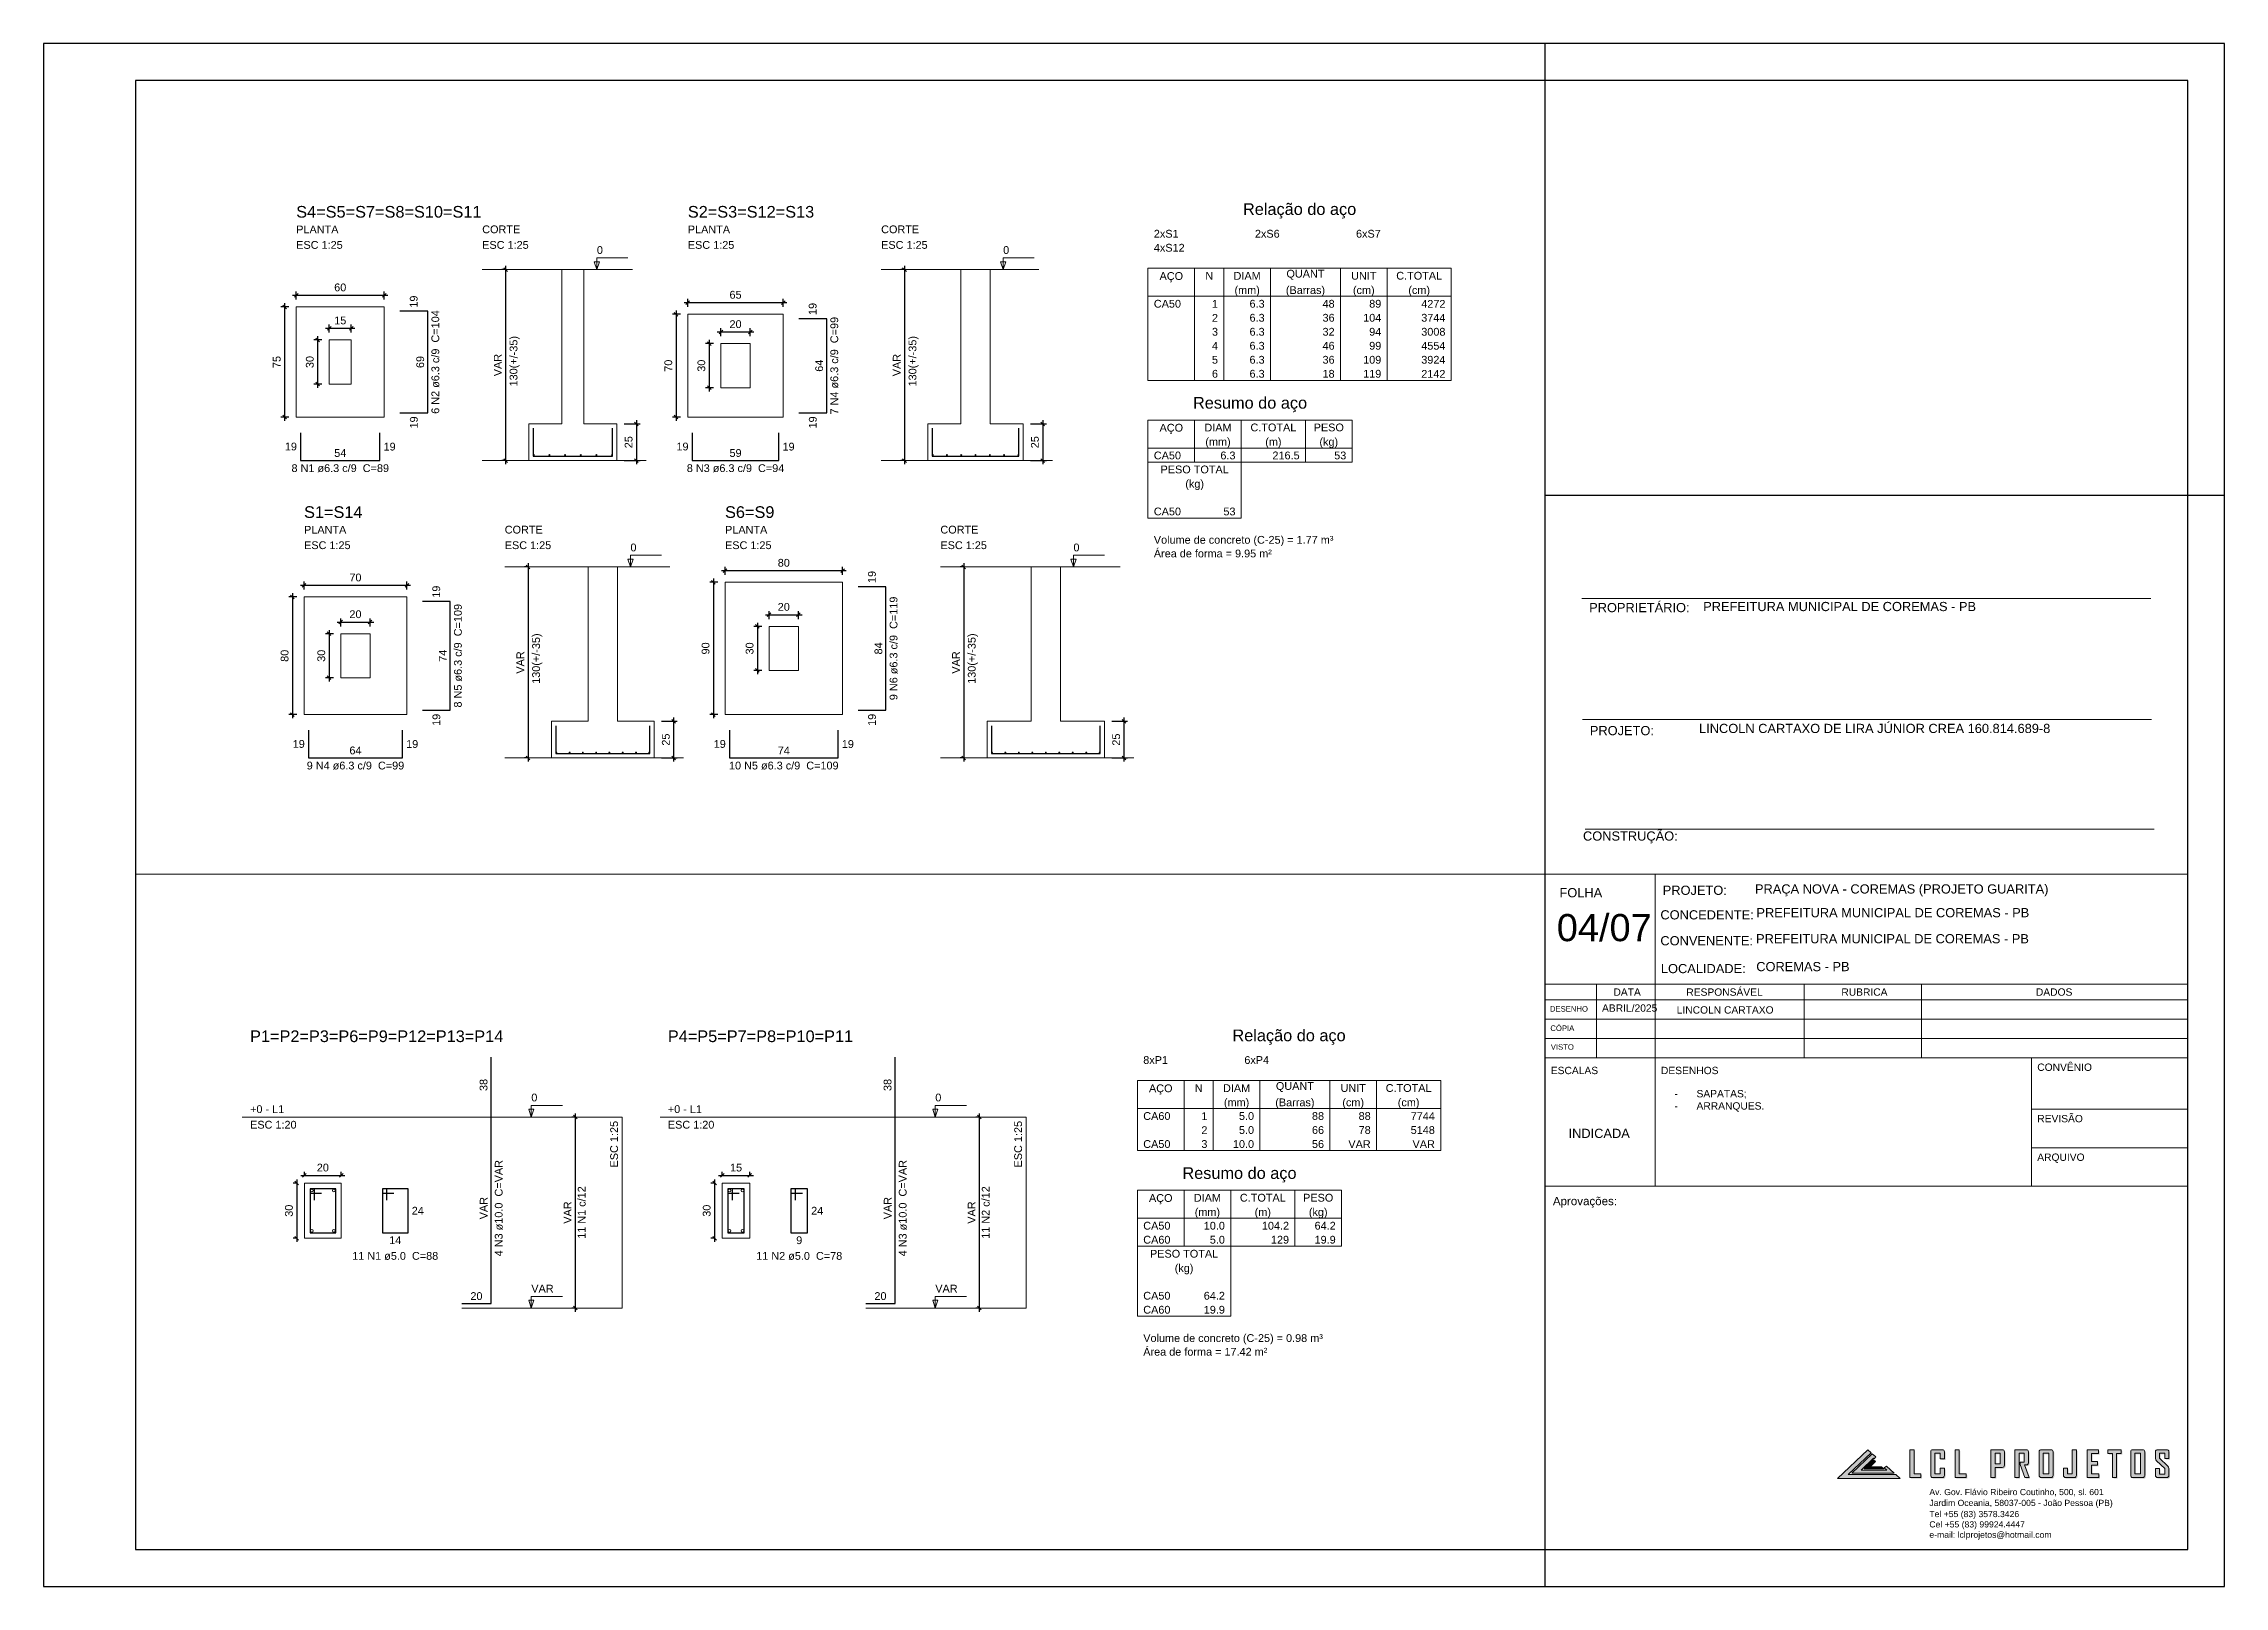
# Paper-space layout 'Layout4' of a CAD drawing. Header units: millimetres. Extents: x 0 to 0.594, y 0 to 0.42.
# The model-space entities are those that its viewports show. They can reach past a viewport. Long polylines and large blocks are cut down to what shows.
import ezdxf

# ---------------------------------------------------------------- set-up
doc = ezdxf.new("R2010")
doc.units = ezdxf.units.MM
doc.linetypes.add('DOT2', pattern=[3.175, 0, -3.175])
for name, color, linetype, lineweight in [('carimbo', 7, 'Continuous', 20), ('DT-Armadura', 2, 'Continuous', 30), ('DT-Barras na forma', 2, 'Continuous', 30), ('DT-Barras no corte', 5, 'Continuous', 5), ('DT-Barras rebatidas', 2, 'Continuous', 30), ('DT-Cotas', 9, 'Continuous', 5), ('DT-Forma', 5, 'Continuous', 5), ('DT-Pontilhado', 9, 'DOT2', 5), ('DT-Relação do aço', 9, 'Continuous', 5), ('DT-Textos', 7, 'Continuous', 5), ('DT-Título', 3, 'Continuous', 20), ('Frente', 7, 'Continuous', 0), ('LOGO LCL', 8, 'Continuous', 0)]:
    doc.layers.add(name, color=color, linetype=linetype, lineweight=lineweight)
doc.styles.add('Arial', font='arial.ttf')
doc.styles.add('ROMANS', font='romans.shx')
doc.styles.get("Standard").update_dxf_attribs({"font": 'arial.ttf'})
doc.dimstyles.new('UM_20.000000', dxfattribs={"dimtxt": 0.18, "dimasz": 0.1, "dimexe": 0.1, "dimexo": 0.2, "dimgap": 0, "dimtad": 1, "dimtih": 1, "dimtoh": 1, "dimdec": 1, "dimlfac": 20, "dimzin": 0, "dimdsep": 46, "dimtxsty": 'Standard', "dimblk": 'CLOSED', "dimblk1": 'CLOSED', "dimblk2": 'CLOSED', "dimcen": 0.09, "dimdle": 0.1, "dimadec": 1, "dimazin": 2, "dimtfac": 1, "dimtdec": 4, "dimtofl": 0, "dimtmove": 0, "dimatfit": 3, "dimldrblk": 'CLOSED', "dimfxl": 1, "dimtolj": 1, "dimarcsym": 0})
doc.dimstyles.new('UM_25.000000', dxfattribs={"dimtxt": 0.18, "dimasz": 0.1, "dimexe": 0.1, "dimexo": 0.2, "dimgap": 0, "dimtad": 1, "dimtih": 1, "dimtoh": 1, "dimdec": 1, "dimlfac": 25, "dimzin": 0, "dimdsep": 46, "dimtxsty": 'Standard', "dimblk": 'CLOSED', "dimblk1": 'CLOSED', "dimblk2": 'CLOSED', "dimcen": 0.09, "dimdle": 0.1, "dimadec": 1, "dimazin": 2, "dimtfac": 1, "dimtdec": 4, "dimtofl": 0, "dimtmove": 0, "dimatfit": 3, "dimldrblk": 'CLOSED', "dimfxl": 1, "dimtolj": 1, "dimarcsym": 0})

psp = doc.layouts.new('Layout4')

# ---------------------------------------------------------------- texts
at = {"style": 'Arial'}
for s, p in [('Av. Gov. Flávio Ribeiro Coutinho, 500, sl. 601', (0.51364, 0.02484)), ('Jardim Oceania, 58037-005 - João Pessoa (PB)', (0.51364, 0.02188)), ('Tel +55 (83) 3578.3426   ', (0.51364, 0.01885)), ('e-mail: lclprojetos@hotmail.com', (0.51364, 0.01322)), ('Cel +55 (83) 99924.4447   ', (0.51364, 0.01604))]:
    psp.add_text(s, height=0.00168, dxfattribs=at).set_placement(p)
at = {"layer": 'carimbo', "attachment_point": 1}
for s, width, gutter_width, heights, insert, char_height, style in [('\\pxql;{\\fArial|b0|i0|c0|p34;PROPRIETÁRIO:}', 0.0280628, 0.001, [0], (0.42097, 0.26772), 0.0025, 'ROMANS'), ('PREFEITURA MUNICIPAL DE COREMAS - PB', 0.1104933, 0.001, [0], (0.45204, 0.26801), 0.0025, 'Arial'), ('\\pxql;{\\fArial|b0|i0|c0|p34;PROJETO:}', 0.0280628, 0.001, [0], (0.42117, 0.23423), 0.0025, 'ROMANS'), ('\\pxql;LINCOLN CARTAXO DE LIRA JÚNIOR CREA 160.814.689-8 ', 0.1266411, 0.001, [0], (0.45091, 0.23482), 0.0025, 'Arial'), ('\\pxql;{\\fArial|b0|i0|c0|p34;CONSTRUÇÃO:}', 0.0280628, 0.001, [0], (0.4193, 0.20553), 0.0025, 'ROMANS'), ('\\pxql;{\\fArial|b0|i0|c0|p34;FOLHA}', 0.0151991, 0.001, [0], (0.41289, 0.1901), 0.0025, 'ROMANS'), ('\\pxql;{\\fArial|b0|i0|c0|p34;PROJETO:}', 0.0151991, 0.001, [0], (0.44102, 0.19076), 0.0025, 'Arial'), ('PRAÇA NOVA - COREMAS (PROJETO GUARITA)', 0.1113722, 0.001, [0], (0.46614, 0.19112), 0.0025, 'Arial'), ('PREFEITURA MUNICIPAL DE COREMAS - PB', 0.1113722, 0.001, [0], (0.46654, 0.18466), 0.0025, 'Arial'), ('04/07', 0.0678839, 0.000771, [0], (0.41216, 0.18304), 0.007398, 'Arial'), ('\\pxql;CONCEDENTE:', 0.0151991, 0.001, [0], (0.44038, 0.18407), 0.0025, 'Arial'), ('\\pxql;CONVENENTE:', 0.0151991, 0.001, [0], (0.44038, 0.17702), 0.0025, 'Arial'), ('\\pxql;PREFEITURA MUNICIPAL DE COREMAS - PB', 0.1164507, 0.001, [0], (0.46644, 0.17757), 0.0025, 'Arial'), ('\\pxql;{\\fArial|b0|i0|c0|p34;LOCALIDADE:}', 0.0151991, 0.001, [0], (0.44052, 0.16944), 0.0025, 'Arial'), ('COREMAS - PB', 0.108829, 0.001, [0], (0.46649, 0.16998), 0.0025, 'Arial'), ('\\pxql;{\\fArial|b0|i0|c0|p34;DATA}', 0.0151991, 0.001, [0], (0.42759, 0.1628), 0.002, 'ROMANS'), ('\\pxql;{\\fArial|b0|i0|c0|p34;RESPONSÁVEL}', 0.0151991, 0.001, [0], (0.44744, 0.16279), 0.002, 'ROMANS'), ('\\pxql;{\\fArial|b0|i0|c0|p34;RUBRICA}', 0.0151991, 0.001, [0], (0.48967, 0.1628), 0.002, 'ROMANS'), ('\\pxql;{\\fArial|b0|i0|c0|p34;DADOS}', 0.0151991, 0.001, [0], (0.54266, 0.1628), 0.002, 'ROMANS'), ('\\pxql;{\\fArial|b0|i0|c0|p34;DESENHO}', 0.0151991, 0.001, [0], (0.41029, 0.15796), 0.0015, 'ROMANS'), ('LINCOLN CARTAXO', 0.0300409, 0.001, [0], (0.44482, 0.15793), 0.002, 'Arial'), ('\\pxql;{\\fArial|b0|i0|c0|p34;CÓPIA}', 0.0151991, 0.001, [0], (0.41041, 0.15271), 0.0015, 'ROMANS'), ('\\pxql;{\\fArial|b0|i0|c0|p34;VISTO}', 0.0151991, 0.001, [0], (0.41053, 0.14759), 0.0015, 'ROMANS'), ('\\pxql;CONVÊNIO', 0.0151991, 0.001, [0], (0.54303, 0.14234), 0.002, 'Arial'), ('\\pxql;{\\fArial|b0|i0|c0|p34;ESCALAS}', 0.0151991, 0.001, [0], (0.41053, 0.14145), 0.002, 'ROMANS'), ('\\pxql;{\\fArial|b0|i0|c0|p34;DESENHOS}', 0.0151991, 0.001, [0], (0.44053, 0.14145), 0.002, 'ROMANS'), ('\\pxi-3,l4,t4;{\\fArial|b0|i0|c0|p34;-^ISAPATAS;\\P-^IARRANQUES.}', 0.100381, 0.001, [0.0205], (0.44222, 0.13513), 0.002, 'ROMANS'), ('{\\fArial|b0|i0|c0|p34;REVISÃO}', 0.0151991, 0.001, [0], (0.54303, 0.12834), 0.002, 'ROMANS'), ('\\pxql;INDICADA', 0.0194097, 0.001, [0], (0.41536, 0.12458), 0.0025, 'Arial'), ('\\pxql;{\\fArial|b0|i0|c0|p34;ARQUIVO}', 0.0151991, 0.001, [0], (0.54303, 0.11784), 0.002, 'ROMANS'), ('\\pxql;Aprovações:', 0.0227986, 0.0015, [0], (0.4111, 0.10602), 0.00225, 'Arial')]:
    psp.add_mtext_dynamic_manual_height_columns(s, width=width, gutter_width=gutter_width, heights=heights, dxfattribs=dict(at, insert=insert, char_height=char_height, style=style))
at = {"layer": 'carimbo', "insert": (0.42448, 0.15844), "char_height": 0.002, "width": 0.0151991, "attachment_point": 1, "style": 'Arial'}
psp.add_mtext('ABRIL/2025', dxfattribs=at)

msp = doc.modelspace()

# ---------------------------------------------------------------- texts
at = {"layer": 'DT-Armadura', "color": 7, "char_height": 0.2118, "rotation": 90.00021, "line_spacing_factor": 0.9, "style": 'Arial'}
for s, insert, width, attachment_point in [('19', (256.5928, 46.0531), 0.90832, 7), ('6 N2 ø6.3 c/9  C=104', (257.1846, 44.5731), 5.0832, 8), ('19', (267.4594, 45.8531), 0.90832, 7), ('7 N4 ø6.3 c/9  C=99', (268.0512, 44.4731), 4.82904, 8), ('69', (256.7696, 44.5731), 0.90832, 8), ('64', (267.6362, 44.4731), 0.90832, 8), ('19', (256.381, 43.0931), 0.90832, 3), ('19', (267.2476, 43.0931), 0.90832, 3), ('19', (269.0733, 38.5564), 0.90832, 7), ('19', (257.2067, 38.1564), 0.90832, 7), ('9 N6 ø6.3 c/9  C=119', (269.6651, 36.7764), 5.0832, 8), ('8 N5 ø6.3 c/9  C=109', (257.7985, 36.5764), 5.0832, 8), ('84', (269.2501, 36.7764), 0.90832, 8), ('74', (257.3835, 36.5764), 0.90832, 8), ('19', (256.9949, 34.9964), 0.90832, 3), ('19', (268.8615, 34.9964), 0.90832, 3)]:
    msp.add_mtext(s, dxfattribs=dict(at, insert=insert, width=width, attachment_point=attachment_point))
at = {"layer": 'DT-Armadura', "color": 7, "char_height": 0.2118, "line_spacing_factor": 0.9, "style": 'Arial'}
for s, insert, width, attachment_point in [('19', (253.3033, 42.1636), 0.90832, 9), ('54', (254.4833, 41.9868), 0.90832, 8), ('19', (255.6634, 42.3754), 0.90832, 1), ('19', (263.9699, 42.1636), 0.90832, 9), ('59', (265.2499, 41.9868), 0.90832, 8), ('19', (266.53, 42.3754), 0.90832, 1), ('8 N1 ø6.3 c/9  C=89', (254.4835, 41.572), 4.82904, 8), ('8 N3 ø6.3 c/9  C=94', (265.2501, 41.572), 4.82904, 8), ('19', (253.5172, 34.0669), 0.90832, 9), ('64', (254.8972, 33.8901), 0.90832, 8), ('19', (256.2773, 34.2787), 0.90832, 1), ('19', (264.9838, 34.0669), 0.90832, 9), ('74', (266.5638, 33.8901), 0.90832, 8), ('19', (268.1439, 34.2787), 0.90832, 1), ('9 N4 ø6.3 c/9  C=99', (254.8974, 33.4753), 4.82904, 8), ('10 N5 ø6.3 c/9  C=109', (266.564, 33.4753), 5.33736, 8)]:
    msp.add_mtext(s, dxfattribs=dict(at, insert=insert, width=width, attachment_point=attachment_point))
at = {"layer": 'DT-Barras na forma', "color": 7, "char_height": 0.2118, "width": 2.5416, "attachment_point": 8, "rotation": 90.00021, "line_spacing_factor": 0.9, "style": 'Arial'}
for s, insert in [('11 N1 c/12', (263.3825, 18.9749)), ('11 N2 c/12', (274.387, 18.9749))]:
    msp.add_mtext(s, dxfattribs=dict(at, insert=insert))
at = {"layer": 'DT-Barras rebatidas', "color": 7, "char_height": 0.2118, "attachment_point": 8, "rotation": 90.00021, "line_spacing_factor": 0.9, "style": 'Arial'}
for s, insert, width in [('38', (260.709, 22.4483), 0.90832), ('38', (271.7135, 22.4483), 0.90832), ('4 N3 ø10.0  C=VAR', (261.1242, 19.0944), 4.32072), ('4 N3 ø10.0  C=VAR', (272.1287, 19.0944), 4.32072), ('VAR', (260.709, 19.0949), 1.16248), ('VAR', (271.7135, 19.0949), 1.16248)]:
    msp.add_mtext(s, dxfattribs=dict(at, insert=insert, width=width))
at = {"layer": 'DT-Barras rebatidas', "color": 7, "char_height": 0.2118, "line_spacing_factor": 0.9, "style": 'Arial'}
for s, insert, width, attachment_point in [('24', (258.6442, 19.1305), 0.90832, 1), ('24', (269.5237, 19.1305), 0.90832, 1), ('11 N1 ø5.0  C=88', (258.1941, 17.6833), 4.06656, 8), ('14', (258.1941, 18.3273), 0.90832, 2), ('11 N2 ø5.0  C=78', (269.1986, 17.6833), 4.06656, 8), ('9', (269.1986, 18.3273), 0.65416, 2), ('20', (260.4063, 16.5922), 0.90832, 8), ('20', (271.4108, 16.5922), 0.90832, 8)]:
    msp.add_mtext(s, dxfattribs=dict(at, insert=insert, width=width, attachment_point=attachment_point))
at = {"layer": 'DT-Cotas', "char_height": 0.2118, "width": 2.5416, "attachment_point": 8, "rotation": 90.00021, "line_spacing_factor": 0.798, "style": 'Arial'}
for insert in [(259.3725, 44.5951), (270.2391, 44.5951), (259.9864, 36.4984), (271.853, 36.4984)]:
    msp.add_mtext('130(+/-35)', dxfattribs=dict(at, insert=insert))
at = {"layer": 'DT-Relação do aço', "color": 7, "line_spacing_factor": 0.9, "style": 'Arial'}
for s, insert, char_height, width, attachment_point in [('Relação do aço', (280.6146, 48.4799), 0.3177, 5.33736, 8), ('2xS1', (276.6433, 47.9568), 0.2118, 1.01664, 7), ('2xS6', (279.3967, 47.9568), 0.2118, 1.01664, 7), ('6xS7', (282.1501, 47.9568), 0.2118, 1.01664, 7), ('4xS12', (276.6433, 47.5755), 0.2118, 1.2708, 7), ('AÇO', (277.1199, 46.7432), 0.2118, 0.76248, 8), ('N', (278.1524, 46.8131), 0.2118, 0.25416, 8), ('DIAM', (279.1849, 46.8131), 0.2118, 1.01664, 8), ('QUANT', (280.7734, 46.8131), 0.2118, 1.2708, 8), ('UNIT', (282.3619, 46.8131), 0.2118, 1.01664, 8), ('C.TOTAL', (283.871, 46.8131), 0.2118, 1.77912, 8), ('(mm)', (279.1849, 46.3619), 0.2118, 1.01664, 8), ('(Barras)', (280.7734, 46.3619), 0.2118, 2.03328, 8), ('(cm)', (282.3619, 46.3619), 0.2118, 1.01664, 8), ('(cm)', (283.871, 46.3619), 0.2118, 1.01664, 8), ('CA50', (276.6433, 46.0506), 0.2118, 1.01664, 7), ('2', (278.3907, 45.6693), 0.2118, 0.25416, 9), ('1', (278.3907, 46.0506), 0.2118, 0.25416, 9), ('6.3', (279.6615, 46.0506), 0.2118, 0.76248, 9), ('6.3', (279.6615, 45.6693), 0.2118, 0.76248, 9), ('48', (281.5677, 46.0506), 0.2118, 0.50832, 9), ('36', (281.5677, 45.6693), 0.2118, 0.50832, 9), ('104', (282.8385, 45.6693), 0.2118, 0.76248, 9), ('89', (282.8385, 46.0506), 0.2118, 0.50832, 9), ('4272', (284.5858, 46.0506), 0.2118, 1.01664, 9), ('3744', (284.5858, 45.6693), 0.2118, 1.01664, 9), ('3', (278.3907, 45.2881), 0.2118, 0.25416, 9), ('6.3', (279.6615, 45.2881), 0.2118, 0.76248, 9), ('32', (281.5677, 45.2881), 0.2118, 0.50832, 9), ('94', (282.8385, 45.2881), 0.2118, 0.50832, 9), ('3008', (284.5858, 45.2881), 0.2118, 1.01664, 9), ('4', (278.3907, 44.9069), 0.2118, 0.25416, 9), ('5', (278.3907, 44.5256), 0.2118, 0.25416, 9), ('6.3', (279.6615, 44.9069), 0.2118, 0.76248, 9), ('6.3', (279.6615, 44.5256), 0.2118, 0.76248, 9), ('46', (281.5677, 44.9069), 0.2118, 0.50832, 9), ('36', (281.5677, 44.5256), 0.2118, 0.50832, 9), ('109', (282.8385, 44.5256), 0.2118, 0.76248, 9), ('99', (282.8385, 44.9069), 0.2118, 0.50832, 9), ('4554', (284.5858, 44.9069), 0.2118, 1.01664, 9), ('3924', (284.5858, 44.5256), 0.2118, 1.01664, 9), ('6', (278.3907, 44.1444), 0.2118, 0.25416, 9), ('6.3', (279.6615, 44.1444), 0.2118, 0.76248, 9), ('18', (281.5677, 44.1444), 0.2118, 0.50832, 9), ('119', (282.8385, 44.1444), 0.2118, 0.76248, 9), ('2142', (284.5858, 44.1444), 0.2118, 1.01664, 9), ('Resumo do aço', (279.2643, 43.2061), 0.3177, 4.95612, 8), ('AÇO', (277.1199, 42.6131), 0.2118, 0.76248, 8), ('DIAM', (278.3907, 42.683), 0.2118, 1.01664, 8), ('C.TOTAL', (279.8997, 42.683), 0.2118, 1.77912, 8), ('PESO', (281.4088, 42.683), 0.2118, 1.01664, 8), ('(mm)', (278.3907, 42.2318), 0.2118, 1.01664, 8), ('(m)', (279.8997, 42.2318), 0.2118, 0.76248, 8), ('(kg)', (281.4088, 42.2318), 0.2118, 1.01664, 8), ('CA50', (276.6433, 41.9205), 0.2118, 1.01664, 7), ('PESO TOTAL', (277.7553, 41.5392), 0.2118, 2.5416, 8), ('6.3', (278.8672, 41.9205), 0.2118, 0.76248, 9), ('216.5', (280.6146, 41.9205), 0.2118, 1.2708, 9), ('53', (281.8854, 41.9205), 0.2118, 0.50832, 9), ('(kg)', (277.7553, 41.0881), 0.2118, 1.01664, 8), ('CA50', (276.6433, 40.3955), 0.2118, 1.01664, 7), ('53', (278.8672, 40.3955), 0.2118, 0.50832, 9), ('Volume de concreto (C-25) = 1.77 m³', (276.6433, 39.5631), 0.2118, 8.8956, 7), ('Área de forma = 9.95 m²', (276.6433, 39.2518), 0.2118, 5.84568, 7), ('Relação do aço', (282.5406, 23.542), 0.3177, 5.33736, 8), ('8xP1', (278.5694, 23.0188), 0.2118, 1.01664, 7), ('6xP4', (281.3228, 23.0188), 0.2118, 1.01664, 7), ('AÇO', (279.0459, 22.1865), 0.2118, 0.76248, 8), ('N', (280.0785, 22.2564), 0.2118, 0.25416, 8), ('DIAM', (281.111, 22.2564), 0.2118, 1.01664, 8), ('(mm)', (281.111, 21.8052), 0.2118, 1.01664, 8), ('(Barras)', (282.6995, 21.8052), 0.2118, 2.03328, 8), ('QUANT', (282.6995, 22.2564), 0.2118, 1.2708, 8), ('UNIT', (284.288, 22.2564), 0.2118, 1.01664, 8), ('(cm)', (284.288, 21.8052), 0.2118, 1.01664, 8), ('C.TOTAL', (285.7971, 22.2564), 0.2118, 1.77912, 8), ('(cm)', (285.7971, 21.8052), 0.2118, 1.01664, 8), ('CA60', (278.5694, 21.4939), 0.2118, 1.01664, 7), ('1', (280.3167, 21.4939), 0.2118, 0.25416, 9), ('5.0', (281.5875, 21.4939), 0.2118, 0.76248, 9), ('88', (283.4937, 21.4939), 0.2118, 0.50832, 9), ('88', (284.7645, 21.4939), 0.2118, 0.50832, 9), ('7744', (286.5119, 21.4939), 0.2118, 1.01664, 9), ('CA50', (278.5694, 20.7314), 0.2118, 1.01664, 7), ('3', (280.3167, 20.7314), 0.2118, 0.25416, 9), ('2', (280.3167, 21.1126), 0.2118, 0.25416, 9), ('10.0', (281.5875, 20.7314), 0.2118, 1.01664, 9), ('5.0', (281.5875, 21.1126), 0.2118, 0.76248, 9), ('56', (283.4937, 20.7314), 0.2118, 0.50832, 9), ('66', (283.4937, 21.1126), 0.2118, 0.50832, 9), ('VAR', (284.7645, 20.7314), 0.2118, 0.76248, 9), ('78', (284.7645, 21.1126), 0.2118, 0.50832, 9), ('5148', (286.5119, 21.1126), 0.2118, 1.01664, 9), ('VAR', (286.5119, 20.7314), 0.2118, 0.76248, 9), ('Resumo do aço', (281.1904, 19.7931), 0.3177, 4.95612, 8), ('AÇO', (279.0459, 19.2001), 0.2118, 0.76248, 8), ('DIAM', (280.3167, 19.27), 0.2118, 1.01664, 8), ('(mm)', (280.3167, 18.8188), 0.2118, 1.01664, 8), ('C.TOTAL', (281.8258, 19.27), 0.2118, 1.77912, 8), ('(m)', (281.8258, 18.8188), 0.2118, 0.76248, 8), ('PESO', (283.3349, 19.27), 0.2118, 1.01664, 8), ('(kg)', (283.3349, 18.8188), 0.2118, 1.01664, 8), ('CA50', (278.5694, 18.5075), 0.2118, 1.01664, 7), ('10.0', (280.7933, 18.5075), 0.2118, 1.01664, 9), ('104.2', (282.5406, 18.5075), 0.2118, 1.2708, 9), ('64.2', (283.8114, 18.5075), 0.2118, 1.01664, 9), ('CA60', (278.5694, 18.1263), 0.2118, 1.01664, 7), ('PESO TOTAL', (279.6813, 17.745), 0.2118, 2.5416, 8), ('5.0', (280.7933, 18.1263), 0.2118, 0.76248, 9), ('129', (282.5406, 18.1263), 0.2118, 0.76248, 9), ('19.9', (283.8114, 18.1263), 0.2118, 1.01664, 9), ('(kg)', (279.6813, 17.2939), 0.2118, 1.01664, 8), ('CA50', (278.5694, 16.6013), 0.2118, 1.01664, 7), ('64.2', (280.7933, 16.6013), 0.2118, 1.01664, 9), ('CA60', (278.5694, 16.2201), 0.2118, 1.01664, 7), ('19.9', (280.7933, 16.2201), 0.2118, 1.01664, 9), ('Volume de concreto (C-25) = 0.98 m³', (278.5694, 15.3877), 0.2118, 8.8956, 7), ('Área de forma = 17.42 m²', (278.5694, 15.0763), 0.2118, 6.09984, 7)]:
    msp.add_mtext(s, dxfattribs=dict(at, insert=insert, char_height=char_height, width=width, attachment_point=attachment_point))
at = {"layer": 'DT-Textos', "char_height": 0.2118, "attachment_point": 7, "line_spacing_factor": 0.798, "style": 'Arial'}
for s, insert, width in [('PLANTA', (253.2835, 48.0763), 1.52496), ('CORTE', (258.3495, 48.0763), 1.2708), ('PLANTA', (263.9501, 48.0763), 1.52496), ('CORTE', (269.2161, 48.0763), 1.2708), ('ESC 1:25', (253.2835, 47.6523), 2.03328), ('ESC 1:25', (258.3495, 47.6523), 2.03328), ('0', (261.4735, 47.513), 0.25416), ('ESC 1:25', (263.9501, 47.6523), 2.03328), ('ESC 1:25', (269.2161, 47.6523), 2.03328), ('0', (272.5401, 47.513), 0.25416), ('PLANTA', (253.4974, 39.9011), 1.52496), ('CORTE', (258.9634, 39.9011), 1.2708), ('PLANTA', (264.964, 39.9011), 1.52496), ('CORTE', (270.83, 39.9011), 1.2708), ('ESC 1:25', (253.4974, 39.4771), 2.03328), ('ESC 1:25', (258.9634, 39.4771), 2.03328), ('0', (262.3874, 39.4163), 0.25416), ('ESC 1:25', (264.964, 39.4771), 2.03328), ('ESC 1:25', (270.83, 39.4771), 2.03328), ('0', (274.454, 39.4163), 0.25416), ('0', (261.9011, 21.9983), 0.25416), ('0', (272.9046, 21.9983), 0.25416), ('+0 - L1', (254.2411, 21.6813), 1.77912), ('ESC 1:20', (254.2411, 21.2573), 2.03328), ('+0 - L1', (265.6206, 21.6813), 1.77912), ('ESC 1:20', (265.6206, 21.2573), 2.03328), ('VAR', (261.9011, 16.7983), 0.76248), ('VAR', (272.9046, 16.7983), 0.76248)]:
    msp.add_mtext(s, dxfattribs=dict(at, insert=insert, width=width))
at = {"layer": 'DT-Textos', "char_height": 0.2118, "width": 2.03328, "attachment_point": 9, "rotation": 90.00021, "line_spacing_factor": 0.798, "style": 'Arial'}
for insert in [(264.2652, 21.4694), (275.2697, 21.4694)]:
    msp.add_mtext('ESC 1:25', dxfattribs=dict(at, insert=insert))
at = {"layer": 'DT-Título', "char_height": 0.3177, "attachment_point": 7, "line_spacing_factor": 0.798, "style": 'Arial'}
for s, insert, width in [('S4=S5=S7=S8=S10=S11', (253.2835, 48.4993), 7.24356), ('S2=S3=S12=S13', (263.9501, 48.4993), 4.95612), ('S1=S14', (253.4974, 40.3241), 2.28744), ('S6=S9', (264.964, 40.3241), 1.9062), ('P1=P2=P3=P6=P9=P12=P13=P14', (254.2411, 23.6113), 9.91224), ('P4=P5=P7=P8=P10=P11', (265.6206, 23.6113), 7.24356)]:
    msp.add_mtext(s, dxfattribs=dict(at, insert=insert, width=width))

# ---------------------------------------------------------------- blocks, each defined once
blk = doc.blocks.new('_OBLIQUE')
at = {"color": 0, "linetype": 'ByBlock', "lineweight": -2}
blk.add_line((-0.5, -0.5), (0.5, 0.5), dxfattribs=at)
blk = doc.blocks.new('*D106')
at = {"layer": 'Defpoints', "color": 0, "transparency": 16777216}
for p in [(253.497, 38.176), (253.179, 34.976), (253.497, 34.976)]:
    blk.add_point(p, dxfattribs=at)
at = {"layer": 'DT-Cotas', "color": 0, "lineweight": -2, "transparency": 16777216}
for p, q in [((253.297, 38.176), (253.079, 38.176)), ((253.179, 38.276), (253.179, 34.876)), ((253.297, 34.976), (253.079, 34.976))]:
    blk.add_line(p, q, dxfattribs=at)
at = {"layer": 'DT-Cotas', "color": 0, "lineweight": -2, "transparency": 16777216, "xscale": 0.1, "yscale": 0.1, "zscale": 0.1}
for p, rotation in [((253.179, 38.176), 90), ((253.179, 34.976), 270)]:
    blk.add_blockref('_OBLIQUE', p, dxfattribs=dict(at, rotation=rotation))
at = {"layer": 'DT-Cotas', "transparency": 16777216, "insert": (252.968, 36.576), "char_height": 0.2118, "attachment_point": 5, "rotation": 90, "style": 'Arial'}
blk.add_mtext('\\A1;80', dxfattribs=at)
blk = doc.blocks.new('*D107')
at = {"layer": 'Defpoints', "color": 0, "transparency": 16777216}
for p in [(253.497, 38.176), (256.297, 38.494), (256.297, 38.176)]:
    blk.add_point(p, dxfattribs=at)
at = {"layer": 'DT-Cotas', "color": 0, "lineweight": -2, "transparency": 16777216}
for p, q in [((253.397, 38.494), (256.397, 38.494)), ((253.497, 38.376), (253.497, 38.594)), ((256.297, 38.376), (256.297, 38.594))]:
    blk.add_line(p, q, dxfattribs=at)
at = {"layer": 'DT-Cotas', "color": 0, "lineweight": -2, "transparency": 16777216, "xscale": 0.1, "yscale": 0.1, "zscale": 0.1, "rotation": 180}
blk.add_blockref('_OBLIQUE', (253.497, 38.494), dxfattribs=at)
at = {"layer": 'DT-Cotas', "color": 0, "lineweight": -2, "transparency": 16777216, "xscale": 0.1, "yscale": 0.1, "zscale": 0.1}
blk.add_blockref('_OBLIQUE', (256.297, 38.494), dxfattribs=at)
at = {"layer": 'DT-Cotas', "transparency": 16777216, "insert": (254.897, 38.706), "char_height": 0.2118, "attachment_point": 5, "rotation": 0.00573, "style": 'Arial'}
blk.add_mtext('\\A1;70', dxfattribs=at)
blk = doc.blocks.new('*D108')
at = {"layer": 'Defpoints', "color": 0, "transparency": 16777216}
for p in [(254.497, 37.176), (254.179, 35.976), (254.497, 35.976)]:
    blk.add_point(p, dxfattribs=at)
at = {"layer": 'DT-Cotas', "color": 0, "lineweight": -2, "transparency": 16777216}
for p, q in [((254.297, 37.176), (254.079, 37.176)), ((254.179, 37.276), (254.179, 35.876)), ((254.297, 35.976), (254.079, 35.976))]:
    blk.add_line(p, q, dxfattribs=at)
at = {"layer": 'DT-Cotas', "color": 0, "lineweight": -2, "transparency": 16777216, "xscale": 0.1, "yscale": 0.1, "zscale": 0.1}
for p, rotation in [((254.179, 37.176), 90), ((254.179, 35.976), 270)]:
    blk.add_blockref('_OBLIQUE', p, dxfattribs=dict(at, rotation=rotation))
at = {"layer": 'DT-Cotas', "transparency": 16777216, "insert": (253.968, 36.576), "char_height": 0.2118, "attachment_point": 5, "rotation": 90, "style": 'Arial'}
blk.add_mtext('\\A1;30', dxfattribs=at)
blk = doc.blocks.new('*D109')
at = {"layer": 'Defpoints', "color": 0, "transparency": 16777216}
for p in [(255.297, 37.494), (254.497, 37.176), (255.297, 37.176)]:
    blk.add_point(p, dxfattribs=at)
at = {"layer": 'DT-Cotas', "color": 0, "lineweight": -2, "transparency": 16777216}
for p, q in [((254.397, 37.494), (255.397, 37.494)), ((254.497, 37.376), (254.497, 37.594)), ((255.297, 37.376), (255.297, 37.594))]:
    blk.add_line(p, q, dxfattribs=at)
at = {"layer": 'DT-Cotas', "color": 0, "lineweight": -2, "transparency": 16777216, "xscale": 0.1, "yscale": 0.1, "zscale": 0.1, "rotation": 180}
blk.add_blockref('_OBLIQUE', (254.497, 37.494), dxfattribs=at)
at = {"layer": 'DT-Cotas', "color": 0, "lineweight": -2, "transparency": 16777216, "xscale": 0.1, "yscale": 0.1, "zscale": 0.1}
blk.add_blockref('_OBLIQUE', (255.297, 37.494), dxfattribs=at)
at = {"layer": 'DT-Cotas', "transparency": 16777216, "insert": (254.897, 37.706), "char_height": 0.2118, "attachment_point": 5, "rotation": 0.00573, "style": 'Arial'}
blk.add_mtext('\\A1;20', dxfattribs=at)
blk = doc.blocks.new('*D110')
at = {"layer": 'Defpoints', "color": 0, "transparency": 16777216}
for p in [(259.811, 38.993), (259.599, 33.793), (259.811, 33.793)]:
    blk.add_point(p, dxfattribs=at)
at = {"layer": 'DT-Cotas', "color": 0, "lineweight": -2, "transparency": 16777216}
for p, q in [((259.611, 38.993), (259.499, 38.993)), ((259.599, 39.093), (259.599, 33.693)), ((259.611, 33.793), (259.499, 33.793))]:
    blk.add_line(p, q, dxfattribs=at)
at = {"layer": 'DT-Cotas', "color": 0, "lineweight": -2, "transparency": 16777216, "xscale": 0.1, "yscale": 0.1, "zscale": 0.1}
for p, rotation in [((259.599, 38.993), 90), ((259.599, 33.793), 270)]:
    blk.add_blockref('_OBLIQUE', p, dxfattribs=dict(at, rotation=rotation))
at = {"layer": 'DT-Cotas', "transparency": 16777216, "insert": (259.387, 36.393), "char_height": 0.2118, "attachment_point": 5, "rotation": 90, "style": 'Arial'}
blk.add_mtext('\\A1;VAR', dxfattribs=at)
blk = doc.blocks.new('*D111')
at = {"layer": 'Defpoints', "color": 0, "transparency": 16777216}
for p in [(263.034, 34.793), (263.034, 33.793), (263.564, 33.793)]:
    blk.add_point(p, dxfattribs=at)
at = {"layer": 'DT-Cotas', "color": 0, "lineweight": -2, "transparency": 16777216}
for p, q in [((263.234, 34.793), (263.664, 34.793)), ((263.564, 34.893), (263.564, 33.693)), ((263.234, 33.793), (263.664, 33.793))]:
    blk.add_line(p, q, dxfattribs=at)
at = {"layer": 'DT-Cotas', "color": 0, "lineweight": -2, "transparency": 16777216, "xscale": 0.1, "yscale": 0.1, "zscale": 0.1}
for p, rotation in [((263.564, 34.793), 90), ((263.564, 33.793), 270)]:
    blk.add_blockref('_OBLIQUE', p, dxfattribs=dict(at, rotation=rotation))
at = {"layer": 'DT-Cotas', "transparency": 16777216, "insert": (263.352, 34.293), "char_height": 0.2118, "attachment_point": 5, "rotation": 90, "style": 'Arial'}
blk.add_mtext('\\A1;25', dxfattribs=at)
blk = doc.blocks.new('*D112')
at = {"layer": 'Defpoints', "color": 0, "transparency": 16777216}
for p in [(264.964, 38.576), (264.646, 34.976), (264.964, 34.976)]:
    blk.add_point(p, dxfattribs=at)
at = {"layer": 'DT-Cotas', "color": 0, "lineweight": -2, "transparency": 16777216}
for p, q in [((264.646, 38.676), (264.646, 34.876)), ((264.764, 38.576), (264.546, 38.576)), ((264.764, 34.976), (264.546, 34.976))]:
    blk.add_line(p, q, dxfattribs=at)
at = {"layer": 'DT-Cotas', "color": 0, "lineweight": -2, "transparency": 16777216, "xscale": 0.1, "yscale": 0.1, "zscale": 0.1}
for p, rotation in [((264.646, 38.576), 90), ((264.646, 34.976), 270)]:
    blk.add_blockref('_OBLIQUE', p, dxfattribs=dict(at, rotation=rotation))
at = {"layer": 'DT-Cotas', "transparency": 16777216, "insert": (264.434, 36.776), "char_height": 0.2118, "attachment_point": 5, "rotation": 90, "style": 'Arial'}
blk.add_mtext('\\A1;90', dxfattribs=at)
blk = doc.blocks.new('*D113')
at = {"layer": 'Defpoints', "color": 0, "transparency": 16777216}
for p in [(268.164, 38.894), (264.964, 38.576), (268.164, 38.576)]:
    blk.add_point(p, dxfattribs=at)
at = {"layer": 'DT-Cotas', "color": 0, "lineweight": -2, "transparency": 16777216}
for p, q in [((264.864, 38.894), (268.264, 38.894)), ((264.964, 38.776), (264.964, 38.994)), ((268.164, 38.776), (268.164, 38.994))]:
    blk.add_line(p, q, dxfattribs=at)
at = {"layer": 'DT-Cotas', "color": 0, "lineweight": -2, "transparency": 16777216, "xscale": 0.1, "yscale": 0.1, "zscale": 0.1, "rotation": 180}
blk.add_blockref('_OBLIQUE', (264.964, 38.894), dxfattribs=at)
at = {"layer": 'DT-Cotas', "color": 0, "lineweight": -2, "transparency": 16777216, "xscale": 0.1, "yscale": 0.1, "zscale": 0.1}
blk.add_blockref('_OBLIQUE', (268.164, 38.894), dxfattribs=at)
at = {"layer": 'DT-Cotas', "transparency": 16777216, "insert": (266.564, 39.106), "char_height": 0.2118, "attachment_point": 5, "rotation": 0.00573, "style": 'Arial'}
blk.add_mtext('\\A1;80', dxfattribs=at)
blk = doc.blocks.new('*D114')
at = {"layer": 'Defpoints', "color": 0, "transparency": 16777216}
for p in [(266.164, 37.376), (265.846, 36.176), (266.164, 36.176)]:
    blk.add_point(p, dxfattribs=at)
at = {"layer": 'DT-Cotas', "color": 0, "lineweight": -2, "transparency": 16777216}
for p, q in [((265.846, 37.476), (265.846, 36.076)), ((265.964, 37.376), (265.746, 37.376)), ((265.964, 36.176), (265.746, 36.176))]:
    blk.add_line(p, q, dxfattribs=at)
at = {"layer": 'DT-Cotas', "color": 0, "lineweight": -2, "transparency": 16777216, "xscale": 0.1, "yscale": 0.1, "zscale": 0.1}
for p, rotation in [((265.846, 37.376), 90), ((265.846, 36.176), 270)]:
    blk.add_blockref('_OBLIQUE', p, dxfattribs=dict(at, rotation=rotation))
at = {"layer": 'DT-Cotas', "transparency": 16777216, "insert": (265.634, 36.776), "char_height": 0.2118, "attachment_point": 5, "rotation": 90, "style": 'Arial'}
blk.add_mtext('\\A1;30', dxfattribs=at)
blk = doc.blocks.new('*D115')
at = {"layer": 'Defpoints', "color": 0, "transparency": 16777216}
for p in [(266.964, 37.694), (266.164, 37.376), (266.964, 37.376)]:
    blk.add_point(p, dxfattribs=at)
at = {"layer": 'DT-Cotas', "color": 0, "lineweight": -2, "transparency": 16777216}
for p, q in [((266.064, 37.694), (267.064, 37.694)), ((266.164, 37.576), (266.164, 37.794)), ((266.964, 37.576), (266.964, 37.794))]:
    blk.add_line(p, q, dxfattribs=at)
at = {"layer": 'DT-Cotas', "color": 0, "lineweight": -2, "transparency": 16777216, "xscale": 0.1, "yscale": 0.1, "zscale": 0.1, "rotation": 180}
blk.add_blockref('_OBLIQUE', (266.164, 37.694), dxfattribs=at)
at = {"layer": 'DT-Cotas', "color": 0, "lineweight": -2, "transparency": 16777216, "xscale": 0.1, "yscale": 0.1, "zscale": 0.1}
blk.add_blockref('_OBLIQUE', (266.964, 37.694), dxfattribs=at)
at = {"layer": 'DT-Cotas', "transparency": 16777216, "insert": (266.564, 37.906), "char_height": 0.2118, "attachment_point": 5, "rotation": 0.00573, "style": 'Arial'}
blk.add_mtext('\\A1;20', dxfattribs=at)
blk = doc.blocks.new('*D116')
at = {"layer": 'Defpoints', "color": 0, "transparency": 16777216}
for p in [(271.677, 38.993), (271.465, 33.793), (271.677, 33.793)]:
    blk.add_point(p, dxfattribs=at)
at = {"layer": 'DT-Cotas', "color": 0, "lineweight": -2, "transparency": 16777216}
for p, q in [((271.477, 38.993), (271.365, 38.993)), ((271.465, 39.093), (271.465, 33.693)), ((271.477, 33.793), (271.365, 33.793))]:
    blk.add_line(p, q, dxfattribs=at)
at = {"layer": 'DT-Cotas', "color": 0, "lineweight": -2, "transparency": 16777216, "xscale": 0.1, "yscale": 0.1, "zscale": 0.1}
for p, rotation in [((271.465, 38.993), 90), ((271.465, 33.793), 270)]:
    blk.add_blockref('_OBLIQUE', p, dxfattribs=dict(at, rotation=rotation))
at = {"layer": 'DT-Cotas', "transparency": 16777216, "insert": (271.254, 36.393), "char_height": 0.2118, "attachment_point": 5, "rotation": 90, "style": 'Arial'}
blk.add_mtext('\\A1;VAR', dxfattribs=at)
blk = doc.blocks.new('*D117')
at = {"layer": 'Defpoints', "color": 0, "transparency": 16777216}
for p in [(275.301, 34.793), (275.301, 33.793), (275.83, 33.793)]:
    blk.add_point(p, dxfattribs=at)
at = {"layer": 'DT-Cotas', "color": 0, "lineweight": -2, "transparency": 16777216}
for p, q in [((275.501, 34.793), (275.93, 34.793)), ((275.83, 34.893), (275.83, 33.693)), ((275.501, 33.793), (275.93, 33.793))]:
    blk.add_line(p, q, dxfattribs=at)
at = {"layer": 'DT-Cotas', "color": 0, "lineweight": -2, "transparency": 16777216, "xscale": 0.1, "yscale": 0.1, "zscale": 0.1}
for p, rotation in [((275.83, 34.793), 90), ((275.83, 33.793), 270)]:
    blk.add_blockref('_OBLIQUE', p, dxfattribs=dict(at, rotation=rotation))
at = {"layer": 'DT-Cotas', "transparency": 16777216, "insert": (275.619, 34.293), "char_height": 0.2118, "attachment_point": 5, "rotation": 90, "style": 'Arial'}
blk.add_mtext('\\A1;25', dxfattribs=at)
blk = doc.blocks.new('*D135')
at = {"layer": 'Defpoints', "color": 0, "transparency": 16777216}
for p in [(255.723, 19.775), (255.511, 18.275), (255.723, 18.275)]:
    blk.add_point(p, dxfattribs=at)
at = {"layer": 'DT-Cotas', "color": 0, "lineweight": -2, "transparency": 16777216}
for p, q in [((255.523, 19.775), (255.411, 19.775)), ((255.511, 19.875), (255.511, 18.175)), ((255.523, 18.275), (255.411, 18.275))]:
    blk.add_line(p, q, dxfattribs=at)
at = {"layer": 'DT-Cotas', "color": 0, "lineweight": -2, "transparency": 16777216, "xscale": 0.1, "yscale": 0.1, "zscale": 0.1}
for p, rotation in [((255.511, 19.775), 90), ((255.511, 18.275), 270)]:
    blk.add_blockref('_OBLIQUE', p, dxfattribs=dict(at, rotation=rotation))
at = {"layer": 'DT-Cotas', "transparency": 16777216, "insert": (255.3, 19.025), "char_height": 0.2118, "attachment_point": 5, "rotation": 90, "style": 'Arial'}
blk.add_mtext('\\A1;30', dxfattribs=at)
blk = doc.blocks.new('*D136')
at = {"layer": 'Defpoints', "color": 0, "transparency": 16777216}
for p in [(255.723, 19.775), (256.723, 19.986), (256.723, 19.775)]:
    blk.add_point(p, dxfattribs=at)
at = {"layer": 'DT-Cotas', "color": 0, "lineweight": -2, "transparency": 16777216}
for p, q in [((255.623, 19.986), (256.823, 19.986)), ((255.723, 19.975), (255.723, 20.086)), ((256.723, 19.975), (256.723, 20.086))]:
    blk.add_line(p, q, dxfattribs=at)
at = {"layer": 'DT-Cotas', "color": 0, "lineweight": -2, "transparency": 16777216, "xscale": 0.1, "yscale": 0.1, "zscale": 0.1, "rotation": 180}
blk.add_blockref('_OBLIQUE', (255.723, 19.986), dxfattribs=at)
at = {"layer": 'DT-Cotas', "color": 0, "lineweight": -2, "transparency": 16777216, "xscale": 0.1, "yscale": 0.1, "zscale": 0.1}
blk.add_blockref('_OBLIQUE', (256.723, 19.986), dxfattribs=at)
at = {"layer": 'DT-Cotas', "transparency": 16777216, "insert": (256.223, 20.198), "char_height": 0.2118, "attachment_point": 5, "rotation": 0.00573, "style": 'Arial'}
blk.add_mtext('\\A1;20', dxfattribs=at)
blk = doc.blocks.new('*D137')
at = {"layer": 'Defpoints', "color": 0, "transparency": 16777216}
for p in [(263.101, 21.575), (263.313, 21.575), (263.313, 16.375)]:
    blk.add_point(p, dxfattribs=at)
at = {"layer": 'DT-Cotas', "color": 0, "lineweight": -2, "transparency": 16777216}
for p, q in [((263.113, 21.575), (263.001, 21.575)), ((263.101, 16.275), (263.101, 21.675)), ((263.113, 16.375), (263.001, 16.375))]:
    blk.add_line(p, q, dxfattribs=at)
at = {"layer": 'DT-Cotas', "color": 0, "lineweight": -2, "transparency": 16777216, "xscale": 0.1, "yscale": 0.1, "zscale": 0.1}
for p, rotation in [((263.101, 21.575), 90), ((263.101, 16.375), 270)]:
    blk.add_blockref('_OBLIQUE', p, dxfattribs=dict(at, rotation=rotation))
at = {"layer": 'DT-Cotas', "transparency": 16777216, "insert": (262.889, 18.975), "char_height": 0.2118, "attachment_point": 5, "rotation": 90, "style": 'Arial'}
blk.add_mtext('\\A1;VAR', dxfattribs=at)
blk = doc.blocks.new('*D138')
at = {"layer": 'Defpoints', "color": 0, "transparency": 16777216}
for p in [(267.103, 19.775), (266.891, 18.275), (267.103, 18.275)]:
    blk.add_point(p, dxfattribs=at)
at = {"layer": 'DT-Cotas', "color": 0, "lineweight": -2, "transparency": 16777216}
for p, q in [((266.903, 19.775), (266.791, 19.775)), ((266.891, 19.875), (266.891, 18.175)), ((266.903, 18.275), (266.791, 18.275))]:
    blk.add_line(p, q, dxfattribs=at)
at = {"layer": 'DT-Cotas', "color": 0, "lineweight": -2, "transparency": 16777216, "xscale": 0.1, "yscale": 0.1, "zscale": 0.1}
for p, rotation in [((266.891, 19.775), 90), ((266.891, 18.275), 270)]:
    blk.add_blockref('_OBLIQUE', p, dxfattribs=dict(at, rotation=rotation))
at = {"layer": 'DT-Cotas', "transparency": 16777216, "insert": (266.679, 19.025), "char_height": 0.2118, "attachment_point": 5, "rotation": 90, "style": 'Arial'}
blk.add_mtext('\\A1;30', dxfattribs=at)
blk = doc.blocks.new('*D139')
at = {"layer": 'Defpoints', "color": 0, "transparency": 16777216}
for p in [(267.103, 19.775), (267.853, 19.986), (267.853, 19.775)]:
    blk.add_point(p, dxfattribs=at)
at = {"layer": 'DT-Cotas', "color": 0, "lineweight": -2, "transparency": 16777216}
for p, q in [((267.003, 19.986), (267.953, 19.986)), ((267.103, 19.975), (267.103, 20.086)), ((267.853, 19.975), (267.853, 20.086))]:
    blk.add_line(p, q, dxfattribs=at)
at = {"layer": 'DT-Cotas', "color": 0, "lineweight": -2, "transparency": 16777216, "xscale": 0.1, "yscale": 0.1, "zscale": 0.1, "rotation": 180}
blk.add_blockref('_OBLIQUE', (267.103, 19.986), dxfattribs=at)
at = {"layer": 'DT-Cotas', "color": 0, "lineweight": -2, "transparency": 16777216, "xscale": 0.1, "yscale": 0.1, "zscale": 0.1}
blk.add_blockref('_OBLIQUE', (267.853, 19.986), dxfattribs=at)
at = {"layer": 'DT-Cotas', "transparency": 16777216, "insert": (267.478, 20.198), "char_height": 0.2118, "attachment_point": 5, "rotation": 0.00573, "style": 'Arial'}
blk.add_mtext('\\A1;15', dxfattribs=at)
blk = doc.blocks.new('*D140')
at = {"layer": 'Defpoints', "color": 0, "transparency": 16777216}
for p in [(274.105, 21.575), (274.317, 21.575), (274.317, 16.375)]:
    blk.add_point(p, dxfattribs=at)
at = {"layer": 'DT-Cotas', "color": 0, "lineweight": -2, "transparency": 16777216}
for p, q in [((274.117, 21.575), (274.005, 21.575)), ((274.105, 16.275), (274.105, 21.675)), ((274.117, 16.375), (274.005, 16.375))]:
    blk.add_line(p, q, dxfattribs=at)
at = {"layer": 'DT-Cotas', "color": 0, "lineweight": -2, "transparency": 16777216, "xscale": 0.1, "yscale": 0.1, "zscale": 0.1}
for p, rotation in [((274.105, 21.575), 90), ((274.105, 16.375), 270)]:
    blk.add_blockref('_OBLIQUE', p, dxfattribs=dict(at, rotation=rotation))
at = {"layer": 'DT-Cotas', "transparency": 16777216, "insert": (273.893, 18.975), "char_height": 0.2118, "attachment_point": 5, "rotation": 90, "style": 'Arial'}
blk.add_mtext('\\A1;VAR', dxfattribs=at)
blk = doc.blocks.new('*D470')
at = {"layer": 'Defpoints', "color": 0, "transparency": 16777216}
for p in [(253.283, 46.073), (252.966, 43.073), (253.283, 43.073)]:
    blk.add_point(p, dxfattribs=at)
at = {"layer": 'DT-Cotas', "color": 0, "lineweight": -2, "transparency": 16777216}
for p, q in [((253.083, 46.073), (252.866, 46.073)), ((252.966, 46.173), (252.966, 42.973)), ((253.083, 43.073), (252.866, 43.073))]:
    blk.add_line(p, q, dxfattribs=at)
at = {"layer": 'DT-Cotas', "color": 0, "lineweight": -2, "transparency": 16777216, "xscale": 0.1, "yscale": 0.1, "zscale": 0.1}
for p, rotation in [((252.966, 46.073), 90), ((252.966, 43.073), 270)]:
    blk.add_blockref('_OBLIQUE', p, dxfattribs=dict(at, rotation=rotation))
at = {"layer": 'DT-Cotas', "transparency": 16777216, "insert": (252.754, 44.573), "char_height": 0.2118, "attachment_point": 5, "rotation": 90, "style": 'Arial'}
blk.add_mtext('\\A1;75', dxfattribs=at)
blk = doc.blocks.new('*D471')
at = {"layer": 'Defpoints', "color": 0, "transparency": 16777216}
for p in [(255.683, 46.391), (253.283, 46.073), (255.683, 46.073)]:
    blk.add_point(p, dxfattribs=at)
at = {"layer": 'DT-Cotas', "color": 0, "lineweight": -2, "transparency": 16777216}
for p, q in [((253.183, 46.391), (255.783, 46.391)), ((253.283, 46.273), (253.283, 46.491)), ((255.683, 46.273), (255.683, 46.491))]:
    blk.add_line(p, q, dxfattribs=at)
at = {"layer": 'DT-Cotas', "color": 0, "lineweight": -2, "transparency": 16777216, "xscale": 0.1, "yscale": 0.1, "zscale": 0.1, "rotation": 180}
blk.add_blockref('_OBLIQUE', (253.283, 46.391), dxfattribs=at)
at = {"layer": 'DT-Cotas', "color": 0, "lineweight": -2, "transparency": 16777216, "xscale": 0.1, "yscale": 0.1, "zscale": 0.1}
blk.add_blockref('_OBLIQUE', (255.683, 46.391), dxfattribs=at)
at = {"layer": 'DT-Cotas', "transparency": 16777216, "insert": (254.483, 46.603), "char_height": 0.2118, "attachment_point": 5, "rotation": 0.00573, "style": 'Arial'}
blk.add_mtext('\\A1;60', dxfattribs=at)
blk = doc.blocks.new('*D472')
at = {"layer": 'Defpoints', "color": 0, "transparency": 16777216}
for p in [(254.183, 45.173), (253.866, 43.973), (254.183, 43.973)]:
    blk.add_point(p, dxfattribs=at)
at = {"layer": 'DT-Cotas', "color": 0, "lineweight": -2, "transparency": 16777216}
for p, q in [((253.983, 45.173), (253.766, 45.173)), ((253.866, 45.273), (253.866, 43.873)), ((253.983, 43.973), (253.766, 43.973))]:
    blk.add_line(p, q, dxfattribs=at)
at = {"layer": 'DT-Cotas', "color": 0, "lineweight": -2, "transparency": 16777216, "xscale": 0.1, "yscale": 0.1, "zscale": 0.1}
for p, rotation in [((253.866, 45.173), 90), ((253.866, 43.973), 270)]:
    blk.add_blockref('_OBLIQUE', p, dxfattribs=dict(at, rotation=rotation))
at = {"layer": 'DT-Cotas', "transparency": 16777216, "insert": (253.654, 44.573), "char_height": 0.2118, "attachment_point": 5, "rotation": 90, "style": 'Arial'}
blk.add_mtext('\\A1;30', dxfattribs=at)
blk = doc.blocks.new('*D473')
at = {"layer": 'Defpoints', "color": 0, "transparency": 16777216}
for p in [(254.183, 45.173), (254.783, 45.491), (254.783, 45.173)]:
    blk.add_point(p, dxfattribs=at)
at = {"layer": 'DT-Cotas', "color": 0, "lineweight": -2, "transparency": 16777216}
for p, q in [((254.083, 45.491), (254.883, 45.491)), ((254.183, 45.373), (254.183, 45.591)), ((254.783, 45.373), (254.783, 45.591))]:
    blk.add_line(p, q, dxfattribs=at)
at = {"layer": 'DT-Cotas', "color": 0, "lineweight": -2, "transparency": 16777216, "xscale": 0.1, "yscale": 0.1, "zscale": 0.1, "rotation": 180}
blk.add_blockref('_OBLIQUE', (254.183, 45.491), dxfattribs=at)
at = {"layer": 'DT-Cotas', "color": 0, "lineweight": -2, "transparency": 16777216, "xscale": 0.1, "yscale": 0.1, "zscale": 0.1}
blk.add_blockref('_OBLIQUE', (254.783, 45.491), dxfattribs=at)
at = {"layer": 'DT-Cotas', "transparency": 16777216, "insert": (254.483, 45.703), "char_height": 0.2118, "attachment_point": 5, "rotation": 0.00573, "style": 'Arial'}
blk.add_mtext('\\A1;15', dxfattribs=at)
blk = doc.blocks.new('*D474')
at = {"layer": 'Defpoints', "color": 0, "transparency": 16777216}
for p in [(259.197, 47.09), (258.985, 41.89), (259.197, 41.89)]:
    blk.add_point(p, dxfattribs=at)
at = {"layer": 'DT-Cotas', "color": 0, "lineweight": -2, "transparency": 16777216}
for p, q in [((258.997, 47.09), (258.885, 47.09)), ((258.985, 47.19), (258.985, 41.79)), ((258.997, 41.89), (258.885, 41.89))]:
    blk.add_line(p, q, dxfattribs=at)
at = {"layer": 'DT-Cotas', "color": 0, "lineweight": -2, "transparency": 16777216, "xscale": 0.1, "yscale": 0.1, "zscale": 0.1}
for p, rotation in [((258.985, 47.09), 90), ((258.985, 41.89), 270)]:
    blk.add_blockref('_OBLIQUE', p, dxfattribs=dict(at, rotation=rotation))
at = {"layer": 'DT-Cotas', "transparency": 16777216, "insert": (258.773, 44.49), "char_height": 0.2118, "attachment_point": 5, "rotation": 90, "style": 'Arial'}
blk.add_mtext('\\A1;VAR', dxfattribs=at)
blk = doc.blocks.new('*D475')
at = {"layer": 'Defpoints', "color": 0, "transparency": 16777216}
for p in [(262.02, 42.89), (262.02, 41.89), (262.55, 41.89)]:
    blk.add_point(p, dxfattribs=at)
at = {"layer": 'DT-Cotas', "color": 0, "lineweight": -2, "transparency": 16777216}
for p, q in [((262.22, 42.89), (262.65, 42.89)), ((262.55, 42.99), (262.55, 41.79)), ((262.22, 41.89), (262.65, 41.89))]:
    blk.add_line(p, q, dxfattribs=at)
at = {"layer": 'DT-Cotas', "color": 0, "lineweight": -2, "transparency": 16777216, "xscale": 0.1, "yscale": 0.1, "zscale": 0.1}
for p, rotation in [((262.55, 42.89), 90), ((262.55, 41.89), 270)]:
    blk.add_blockref('_OBLIQUE', p, dxfattribs=dict(at, rotation=rotation))
at = {"layer": 'DT-Cotas', "transparency": 16777216, "insert": (262.338, 42.39), "char_height": 0.2118, "attachment_point": 5, "rotation": 90, "style": 'Arial'}
blk.add_mtext('\\A1;25', dxfattribs=at)
blk = doc.blocks.new('*D476')
at = {"layer": 'Defpoints', "color": 0, "transparency": 16777216}
for p in [(263.95, 45.873), (263.632, 43.073), (263.95, 43.073)]:
    blk.add_point(p, dxfattribs=at)
at = {"layer": 'DT-Cotas', "color": 0, "lineweight": -2, "transparency": 16777216}
for p, q in [((263.75, 45.873), (263.532, 45.873)), ((263.632, 45.973), (263.632, 42.973)), ((263.75, 43.073), (263.532, 43.073))]:
    blk.add_line(p, q, dxfattribs=at)
at = {"layer": 'DT-Cotas', "color": 0, "lineweight": -2, "transparency": 16777216, "xscale": 0.1, "yscale": 0.1, "zscale": 0.1}
for p, rotation in [((263.632, 45.873), 90), ((263.632, 43.073), 270)]:
    blk.add_blockref('_OBLIQUE', p, dxfattribs=dict(at, rotation=rotation))
at = {"layer": 'DT-Cotas', "transparency": 16777216, "insert": (263.42, 44.473), "char_height": 0.2118, "attachment_point": 5, "rotation": 90, "style": 'Arial'}
blk.add_mtext('\\A1;70', dxfattribs=at)
blk = doc.blocks.new('*D477')
at = {"layer": 'Defpoints', "color": 0, "transparency": 16777216}
for p in [(263.95, 45.873), (266.55, 46.191), (266.55, 45.873)]:
    blk.add_point(p, dxfattribs=at)
at = {"layer": 'DT-Cotas', "color": 0, "lineweight": -2, "transparency": 16777216}
for p, q in [((263.85, 46.191), (266.65, 46.191)), ((263.95, 46.073), (263.95, 46.291)), ((266.55, 46.073), (266.55, 46.291))]:
    blk.add_line(p, q, dxfattribs=at)
at = {"layer": 'DT-Cotas', "color": 0, "lineweight": -2, "transparency": 16777216, "xscale": 0.1, "yscale": 0.1, "zscale": 0.1, "rotation": 180}
blk.add_blockref('_OBLIQUE', (263.95, 46.191), dxfattribs=at)
at = {"layer": 'DT-Cotas', "color": 0, "lineweight": -2, "transparency": 16777216, "xscale": 0.1, "yscale": 0.1, "zscale": 0.1}
blk.add_blockref('_OBLIQUE', (266.55, 46.191), dxfattribs=at)
at = {"layer": 'DT-Cotas', "transparency": 16777216, "insert": (265.25, 46.403), "char_height": 0.2118, "attachment_point": 5, "rotation": 0.00573, "style": 'Arial'}
blk.add_mtext('\\A1;65', dxfattribs=at)
blk = doc.blocks.new('*D478')
at = {"layer": 'Defpoints', "color": 0, "transparency": 16777216}
for p in [(264.85, 45.073), (264.532, 43.873), (264.85, 43.873)]:
    blk.add_point(p, dxfattribs=at)
at = {"layer": 'DT-Cotas', "color": 0, "lineweight": -2, "transparency": 16777216}
for p, q in [((264.532, 45.173), (264.532, 43.773)), ((264.65, 45.073), (264.432, 45.073)), ((264.65, 43.873), (264.432, 43.873))]:
    blk.add_line(p, q, dxfattribs=at)
at = {"layer": 'DT-Cotas', "color": 0, "lineweight": -2, "transparency": 16777216, "xscale": 0.1, "yscale": 0.1, "zscale": 0.1}
for p, rotation in [((264.532, 45.073), 90), ((264.532, 43.873), 270)]:
    blk.add_blockref('_OBLIQUE', p, dxfattribs=dict(at, rotation=rotation))
at = {"layer": 'DT-Cotas', "transparency": 16777216, "insert": (264.32, 44.473), "char_height": 0.2118, "attachment_point": 5, "rotation": 90, "style": 'Arial'}
blk.add_mtext('\\A1;30', dxfattribs=at)
blk = doc.blocks.new('*D479')
at = {"layer": 'Defpoints', "color": 0, "transparency": 16777216}
for p in [(265.65, 45.391), (264.85, 45.073), (265.65, 45.073)]:
    blk.add_point(p, dxfattribs=at)
at = {"layer": 'DT-Cotas', "color": 0, "lineweight": -2, "transparency": 16777216}
for p, q in [((264.75, 45.391), (265.75, 45.391)), ((264.85, 45.273), (264.85, 45.491)), ((265.65, 45.273), (265.65, 45.491))]:
    blk.add_line(p, q, dxfattribs=at)
at = {"layer": 'DT-Cotas', "color": 0, "lineweight": -2, "transparency": 16777216, "xscale": 0.1, "yscale": 0.1, "zscale": 0.1, "rotation": 180}
blk.add_blockref('_OBLIQUE', (264.85, 45.391), dxfattribs=at)
at = {"layer": 'DT-Cotas', "color": 0, "lineweight": -2, "transparency": 16777216, "xscale": 0.1, "yscale": 0.1, "zscale": 0.1}
blk.add_blockref('_OBLIQUE', (265.65, 45.391), dxfattribs=at)
at = {"layer": 'DT-Cotas', "transparency": 16777216, "insert": (265.25, 45.603), "char_height": 0.2118, "attachment_point": 5, "rotation": 0.00573, "style": 'Arial'}
blk.add_mtext('\\A1;20', dxfattribs=at)
blk = doc.blocks.new('*D480')
at = {"layer": 'Defpoints', "color": 0, "transparency": 16777216}
for p in [(270.063, 47.09), (269.852, 41.89), (270.063, 41.89)]:
    blk.add_point(p, dxfattribs=at)
at = {"layer": 'DT-Cotas', "color": 0, "lineweight": -2, "transparency": 16777216}
for p, q in [((269.863, 47.09), (269.752, 47.09)), ((269.852, 47.19), (269.852, 41.79)), ((269.863, 41.89), (269.752, 41.89))]:
    blk.add_line(p, q, dxfattribs=at)
at = {"layer": 'DT-Cotas', "color": 0, "lineweight": -2, "transparency": 16777216, "xscale": 0.1, "yscale": 0.1, "zscale": 0.1}
for p, rotation in [((269.852, 47.09), 90), ((269.852, 41.89), 270)]:
    blk.add_blockref('_OBLIQUE', p, dxfattribs=dict(at, rotation=rotation))
at = {"layer": 'DT-Cotas', "transparency": 16777216, "insert": (269.64, 44.49), "char_height": 0.2118, "attachment_point": 5, "rotation": 90, "style": 'Arial'}
blk.add_mtext('\\A1;VAR', dxfattribs=at)
blk = doc.blocks.new('*D481')
at = {"layer": 'Defpoints', "color": 0, "transparency": 16777216}
for p in [(273.087, 42.89), (273.087, 41.89), (273.616, 41.89)]:
    blk.add_point(p, dxfattribs=at)
at = {"layer": 'DT-Cotas', "color": 0, "lineweight": -2, "transparency": 16777216}
for p, q in [((273.287, 42.89), (273.716, 42.89)), ((273.616, 42.99), (273.616, 41.79)), ((273.287, 41.89), (273.716, 41.89))]:
    blk.add_line(p, q, dxfattribs=at)
at = {"layer": 'DT-Cotas', "color": 0, "lineweight": -2, "transparency": 16777216, "xscale": 0.1, "yscale": 0.1, "zscale": 0.1}
for p, rotation in [((273.616, 42.89), 90), ((273.616, 41.89), 270)]:
    blk.add_blockref('_OBLIQUE', p, dxfattribs=dict(at, rotation=rotation))
at = {"layer": 'DT-Cotas', "transparency": 16777216, "insert": (273.405, 42.39), "char_height": 0.2118, "attachment_point": 5, "rotation": 90, "style": 'Arial'}
blk.add_mtext('\\A1;25', dxfattribs=at)

# ---------------------------------------------------------------- dimensions: what is measured, and where the dimension line sits
at = {"layer": 'DT-Cotas'}
for base, p1, p2, picture, middle in [((258.9849, 41.8895), (259.1967, 47.0895), (259.1967, 41.8895), '*D474', (258.7731, 44.4895)), ((269.8515, 41.8895), (270.0633, 47.0895), (270.0633, 41.8895), '*D480', (269.6397, 44.4895)), ((259.5988, 33.7928), (259.8106, 38.9928), (259.8106, 33.7928), '*D110', (259.387, 36.3928)), ((271.4654, 33.7928), (271.6772, 38.9928), (271.6772, 33.7928), '*D116', (271.2536, 36.3928)), ((263.1008, 21.5749), (263.3126, 16.3749), (263.3126, 21.5749), '*D137', (262.889, 18.9749)), ((274.1053, 21.5749), (274.3171, 16.3749), (274.3171, 21.5749), '*D140', (273.8935, 18.9749))]:
    dim = msp.add_linear_dim(base=base, p1=p1, p2=p2, angle=90, text='VAR', dimstyle='UM_25.000000', override={"dimtxt": 0.2118, "dimasz": 0.1, "dimexe": 0.1, "dimexo": 0.2, "dimtad": 1, "dimtih": 0, "dimtoh": 0, "dimdec": 1, "dimlfac": 25, "dimzin": 8, "dimtxsty": 'Arial', "dimblk": 'OBLIQUE', "dimblk1": 'OBLIQUE', "dimblk2": 'OBLIQUE', "dimsah": 1, "dimdle": 0.1, "dimse1": 0, "dimse2": 0, "dimclrt": 256, "dimadec": 1, "dimazin": 3, "dimtmove": 2, "dimldrblk": 'OBLIQUE'}, dxfattribs=at)
    dim.commit()
    dim.dimension.update_dxf_attribs({"geometry": picture, "text_midpoint": middle, "dimtype": 160, "text_rotation": 90})
for base, p1, p2, dimstyle, override, picture, middle in [((255.6833, 46.3908), (253.2833, 46.0731), (255.6833, 46.0731), 'UM_25.000000', {"dimtxt": 0.2118, "dimasz": 0.1, "dimexe": 0.1, "dimexo": 0.2, "dimtad": 1, "dimtih": 0, "dimtoh": 0, "dimdec": 1, "dimlfac": 25, "dimzin": 8, "dimtxsty": 'Arial', "dimblk": 'OBLIQUE', "dimblk1": 'OBLIQUE', "dimblk2": 'OBLIQUE', "dimsah": 1, "dimdle": 0.1, "dimse1": 0, "dimse2": 0, "dimclrt": 256, "dimadec": 1, "dimazin": 3, "dimtmove": 2, "dimldrblk": 'OBLIQUE'}, '*D471', (254.4833, 46.6026)), ((266.5499, 46.1908), (263.9499, 45.8731), (266.5499, 45.8731), 'UM_25.000000', {"dimtxt": 0.2118, "dimasz": 0.1, "dimexe": 0.1, "dimexo": 0.2, "dimtad": 1, "dimtih": 0, "dimtoh": 0, "dimdec": 1, "dimlfac": 25, "dimzin": 8, "dimtxsty": 'Arial', "dimblk": 'OBLIQUE', "dimblk1": 'OBLIQUE', "dimblk2": 'OBLIQUE', "dimsah": 1, "dimdle": 0.1, "dimse1": 0, "dimse2": 0, "dimclrt": 256, "dimadec": 1, "dimazin": 3, "dimtmove": 2, "dimldrblk": 'OBLIQUE'}, '*D477', (265.2499, 46.4026)), ((254.7833, 45.4908), (254.1833, 45.1731), (254.7833, 45.1731), 'UM_25.000000', {"dimtxt": 0.2118, "dimasz": 0.1, "dimexe": 0.1, "dimexo": 0.2, "dimtad": 1, "dimtih": 0, "dimtoh": 0, "dimdec": 1, "dimlfac": 25, "dimzin": 8, "dimtxsty": 'Arial', "dimblk": 'OBLIQUE', "dimblk1": 'OBLIQUE', "dimblk2": 'OBLIQUE', "dimsah": 1, "dimdle": 0.1, "dimse1": 0, "dimse2": 0, "dimclrt": 256, "dimadec": 1, "dimazin": 3, "dimtmove": 2, "dimldrblk": 'OBLIQUE'}, '*D473', (254.4833, 45.7026)), ((265.6499, 45.3908), (264.8499, 45.0731), (265.6499, 45.0731), 'UM_25.000000', {"dimtxt": 0.2118, "dimasz": 0.1, "dimexe": 0.1, "dimexo": 0.2, "dimtad": 1, "dimtih": 0, "dimtoh": 0, "dimdec": 1, "dimlfac": 25, "dimzin": 8, "dimtxsty": 'Arial', "dimblk": 'OBLIQUE', "dimblk1": 'OBLIQUE', "dimblk2": 'OBLIQUE', "dimsah": 1, "dimdle": 0.1, "dimse1": 0, "dimse2": 0, "dimclrt": 256, "dimadec": 1, "dimazin": 3, "dimtmove": 2, "dimldrblk": 'OBLIQUE'}, '*D479', (265.2499, 45.6026)), ((268.1638, 38.8941), (264.9638, 38.5764), (268.1638, 38.5764), 'UM_25.000000', {"dimtxt": 0.2118, "dimasz": 0.1, "dimexe": 0.1, "dimexo": 0.2, "dimtad": 1, "dimtih": 0, "dimtoh": 0, "dimdec": 1, "dimlfac": 25, "dimzin": 8, "dimtxsty": 'Arial', "dimblk": 'OBLIQUE', "dimblk1": 'OBLIQUE', "dimblk2": 'OBLIQUE', "dimsah": 1, "dimdle": 0.1, "dimse1": 0, "dimse2": 0, "dimclrt": 256, "dimadec": 1, "dimazin": 3, "dimtmove": 2, "dimldrblk": 'OBLIQUE'}, '*D113', (266.5638, 39.1059)), ((256.2972, 38.4941), (253.4972, 38.1764), (256.2972, 38.1764), 'UM_25.000000', {"dimtxt": 0.2118, "dimasz": 0.1, "dimexe": 0.1, "dimexo": 0.2, "dimtad": 1, "dimtih": 0, "dimtoh": 0, "dimdec": 1, "dimlfac": 25, "dimzin": 8, "dimtxsty": 'Arial', "dimblk": 'OBLIQUE', "dimblk1": 'OBLIQUE', "dimblk2": 'OBLIQUE', "dimsah": 1, "dimdle": 0.1, "dimse1": 0, "dimse2": 0, "dimclrt": 256, "dimadec": 1, "dimazin": 3, "dimtmove": 2, "dimldrblk": 'OBLIQUE'}, '*D107', (254.8972, 38.7059)), ((266.9638, 37.6941), (266.1638, 37.3764), (266.9638, 37.3764), 'UM_25.000000', {"dimtxt": 0.2118, "dimasz": 0.1, "dimexe": 0.1, "dimexo": 0.2, "dimtad": 1, "dimtih": 0, "dimtoh": 0, "dimdec": 1, "dimlfac": 25, "dimzin": 8, "dimtxsty": 'Arial', "dimblk": 'OBLIQUE', "dimblk1": 'OBLIQUE', "dimblk2": 'OBLIQUE', "dimsah": 1, "dimdle": 0.1, "dimse1": 0, "dimse2": 0, "dimclrt": 256, "dimadec": 1, "dimazin": 3, "dimtmove": 2, "dimldrblk": 'OBLIQUE'}, '*D115', (266.5638, 37.9059)), ((255.2972, 37.4941), (254.4972, 37.1764), (255.2972, 37.1764), 'UM_25.000000', {"dimtxt": 0.2118, "dimasz": 0.1, "dimexe": 0.1, "dimexo": 0.2, "dimtad": 1, "dimtih": 0, "dimtoh": 0, "dimdec": 1, "dimlfac": 25, "dimzin": 8, "dimtxsty": 'Arial', "dimblk": 'OBLIQUE', "dimblk1": 'OBLIQUE', "dimblk2": 'OBLIQUE', "dimsah": 1, "dimdle": 0.1, "dimse1": 0, "dimse2": 0, "dimclrt": 256, "dimadec": 1, "dimazin": 3, "dimtmove": 2, "dimldrblk": 'OBLIQUE'}, '*D109', (254.8972, 37.7059)), ((256.7233, 19.9864), (255.7233, 19.7746), (256.7233, 19.7746), 'UM_20.000000', {"dimtxt": 0.2118, "dimasz": 0.1, "dimexe": 0.1, "dimexo": 0.2, "dimtad": 1, "dimtih": 0, "dimtoh": 0, "dimdec": 1, "dimlfac": 20, "dimzin": 8, "dimtxsty": 'Arial', "dimblk": 'OBLIQUE', "dimblk1": 'OBLIQUE', "dimblk2": 'OBLIQUE', "dimsah": 1, "dimdle": 0.1, "dimse1": 0, "dimse2": 0, "dimclrt": 256, "dimadec": 1, "dimazin": 3, "dimtmove": 2, "dimldrblk": 'OBLIQUE'}, '*D136', (256.2233, 20.1982)), ((267.8528, 19.9864), (267.1028, 19.7746), (267.8528, 19.7746), 'UM_20.000000', {"dimtxt": 0.2118, "dimasz": 0.1, "dimexe": 0.1, "dimexo": 0.2, "dimtad": 1, "dimtih": 0, "dimtoh": 0, "dimdec": 1, "dimlfac": 20, "dimzin": 8, "dimtxsty": 'Arial', "dimblk": 'OBLIQUE', "dimblk1": 'OBLIQUE', "dimblk2": 'OBLIQUE', "dimsah": 1, "dimdle": 0.1, "dimse1": 0, "dimse2": 0, "dimclrt": 256, "dimadec": 1, "dimazin": 3, "dimtmove": 2, "dimldrblk": 'OBLIQUE'}, '*D139', (267.4778, 20.1982))]:
    dim = msp.add_linear_dim(base=base, p1=p1, p2=p2, dimstyle=dimstyle, override=override, dxfattribs=at)
    dim.commit()
    dim.dimension.update_dxf_attribs({"geometry": picture, "text_midpoint": middle, "dimtype": 160, "text_rotation": 0.00573})
for base, p1, p2, dimstyle, override, picture, middle in [((252.9656, 43.0731), (253.2833, 46.0731), (253.2833, 43.0731), 'UM_25.000000', {"dimtxt": 0.2118, "dimasz": 0.1, "dimexe": 0.1, "dimexo": 0.2, "dimtad": 1, "dimtih": 0, "dimtoh": 0, "dimdec": 1, "dimlfac": 25, "dimzin": 8, "dimtxsty": 'Arial', "dimblk": 'OBLIQUE', "dimblk1": 'OBLIQUE', "dimblk2": 'OBLIQUE', "dimsah": 1, "dimdle": 0.1, "dimse1": 0, "dimse2": 0, "dimclrt": 256, "dimadec": 1, "dimazin": 3, "dimtmove": 2, "dimldrblk": 'OBLIQUE'}, '*D470', (252.7538, 44.5731)), ((263.6322, 43.0731), (263.9499, 45.8731), (263.9499, 43.0731), 'UM_25.000000', {"dimtxt": 0.2118, "dimasz": 0.1, "dimexe": 0.1, "dimexo": 0.2, "dimtad": 1, "dimtih": 0, "dimtoh": 0, "dimdec": 1, "dimlfac": 25, "dimzin": 8, "dimtxsty": 'Arial', "dimblk": 'OBLIQUE', "dimblk1": 'OBLIQUE', "dimblk2": 'OBLIQUE', "dimsah": 1, "dimdle": 0.1, "dimse1": 0, "dimse2": 0, "dimclrt": 256, "dimadec": 1, "dimazin": 3, "dimtmove": 2, "dimldrblk": 'OBLIQUE'}, '*D476', (263.4204, 44.4731)), ((253.8656, 43.9731), (254.1833, 45.1731), (254.1833, 43.9731), 'UM_25.000000', {"dimtxt": 0.2118, "dimasz": 0.1, "dimexe": 0.1, "dimexo": 0.2, "dimtad": 1, "dimtih": 0, "dimtoh": 0, "dimdec": 1, "dimlfac": 25, "dimzin": 8, "dimtxsty": 'Arial', "dimblk": 'OBLIQUE', "dimblk1": 'OBLIQUE', "dimblk2": 'OBLIQUE', "dimsah": 1, "dimdle": 0.1, "dimse1": 0, "dimse2": 0, "dimclrt": 256, "dimadec": 1, "dimazin": 3, "dimtmove": 2, "dimldrblk": 'OBLIQUE'}, '*D472', (253.6538, 44.5731)), ((264.5322, 43.8731), (264.8499, 45.0731), (264.8499, 43.8731), 'UM_25.000000', {"dimtxt": 0.2118, "dimasz": 0.1, "dimexe": 0.1, "dimexo": 0.2, "dimtad": 1, "dimtih": 0, "dimtoh": 0, "dimdec": 1, "dimlfac": 25, "dimzin": 8, "dimtxsty": 'Arial', "dimblk": 'OBLIQUE', "dimblk1": 'OBLIQUE', "dimblk2": 'OBLIQUE', "dimsah": 1, "dimdle": 0.1, "dimse1": 0, "dimse2": 0, "dimclrt": 256, "dimadec": 1, "dimazin": 3, "dimtmove": 2, "dimldrblk": 'OBLIQUE'}, '*D478', (264.3204, 44.4731)), ((262.5498, 41.8895), (262.0203, 42.8895), (262.0203, 41.8895), 'UM_25.000000', {"dimtxt": 0.2118, "dimasz": 0.1, "dimexe": 0.1, "dimexo": 0.2, "dimtad": 1, "dimtih": 0, "dimtoh": 0, "dimdec": 1, "dimlfac": 25, "dimzin": 8, "dimtxsty": 'Arial', "dimblk": 'OBLIQUE', "dimblk1": 'OBLIQUE', "dimblk2": 'OBLIQUE', "dimsah": 1, "dimdle": 0.1, "dimse1": 0, "dimse2": 0, "dimclrt": 256, "dimadec": 1, "dimazin": 3, "dimtmove": 2, "dimldrblk": 'OBLIQUE'}, '*D475', (262.338, 42.3895)), ((273.6164, 41.8895), (273.0869, 42.8895), (273.0869, 41.8895), 'UM_25.000000', {"dimtxt": 0.2118, "dimasz": 0.1, "dimexe": 0.1, "dimexo": 0.2, "dimtad": 1, "dimtih": 0, "dimtoh": 0, "dimdec": 1, "dimlfac": 25, "dimzin": 8, "dimtxsty": 'Arial', "dimblk": 'OBLIQUE', "dimblk1": 'OBLIQUE', "dimblk2": 'OBLIQUE', "dimsah": 1, "dimdle": 0.1, "dimse1": 0, "dimse2": 0, "dimclrt": 256, "dimadec": 1, "dimazin": 3, "dimtmove": 2, "dimldrblk": 'OBLIQUE'}, '*D481', (273.4046, 42.3895)), ((264.6461, 34.9764), (264.9638, 38.5764), (264.9638, 34.9764), 'UM_25.000000', {"dimtxt": 0.2118, "dimasz": 0.1, "dimexe": 0.1, "dimexo": 0.2, "dimtad": 1, "dimtih": 0, "dimtoh": 0, "dimdec": 1, "dimlfac": 25, "dimzin": 8, "dimtxsty": 'Arial', "dimblk": 'OBLIQUE', "dimblk1": 'OBLIQUE', "dimblk2": 'OBLIQUE', "dimsah": 1, "dimdle": 0.1, "dimse1": 0, "dimse2": 0, "dimclrt": 256, "dimadec": 1, "dimazin": 3, "dimtmove": 2, "dimldrblk": 'OBLIQUE'}, '*D112', (264.4343, 36.7764)), ((253.1795, 34.9764), (253.4972, 38.1764), (253.4972, 34.9764), 'UM_25.000000', {"dimtxt": 0.2118, "dimasz": 0.1, "dimexe": 0.1, "dimexo": 0.2, "dimtad": 1, "dimtih": 0, "dimtoh": 0, "dimdec": 1, "dimlfac": 25, "dimzin": 8, "dimtxsty": 'Arial', "dimblk": 'OBLIQUE', "dimblk1": 'OBLIQUE', "dimblk2": 'OBLIQUE', "dimsah": 1, "dimdle": 0.1, "dimse1": 0, "dimse2": 0, "dimclrt": 256, "dimadec": 1, "dimazin": 3, "dimtmove": 2, "dimldrblk": 'OBLIQUE'}, '*D106', (252.9677, 36.5764)), ((265.8461, 36.1764), (266.1638, 37.3764), (266.1638, 36.1764), 'UM_25.000000', {"dimtxt": 0.2118, "dimasz": 0.1, "dimexe": 0.1, "dimexo": 0.2, "dimtad": 1, "dimtih": 0, "dimtoh": 0, "dimdec": 1, "dimlfac": 25, "dimzin": 8, "dimtxsty": 'Arial', "dimblk": 'OBLIQUE', "dimblk1": 'OBLIQUE', "dimblk2": 'OBLIQUE', "dimsah": 1, "dimdle": 0.1, "dimse1": 0, "dimse2": 0, "dimclrt": 256, "dimadec": 1, "dimazin": 3, "dimtmove": 2, "dimldrblk": 'OBLIQUE'}, '*D114', (265.6343, 36.7764)), ((254.1795, 35.9764), (254.4972, 37.1764), (254.4972, 35.9764), 'UM_25.000000', {"dimtxt": 0.2118, "dimasz": 0.1, "dimexe": 0.1, "dimexo": 0.2, "dimtad": 1, "dimtih": 0, "dimtoh": 0, "dimdec": 1, "dimlfac": 25, "dimzin": 8, "dimtxsty": 'Arial', "dimblk": 'OBLIQUE', "dimblk1": 'OBLIQUE', "dimblk2": 'OBLIQUE', "dimsah": 1, "dimdle": 0.1, "dimse1": 0, "dimse2": 0, "dimclrt": 256, "dimadec": 1, "dimazin": 3, "dimtmove": 2, "dimldrblk": 'OBLIQUE'}, '*D108', (253.9677, 36.5764)), ((263.5637, 33.7928), (263.0342, 34.7928), (263.0342, 33.7928), 'UM_25.000000', {"dimtxt": 0.2118, "dimasz": 0.1, "dimexe": 0.1, "dimexo": 0.2, "dimtad": 1, "dimtih": 0, "dimtoh": 0, "dimdec": 1, "dimlfac": 25, "dimzin": 8, "dimtxsty": 'Arial', "dimblk": 'OBLIQUE', "dimblk1": 'OBLIQUE', "dimblk2": 'OBLIQUE', "dimsah": 1, "dimdle": 0.1, "dimse1": 0, "dimse2": 0, "dimclrt": 256, "dimadec": 1, "dimazin": 3, "dimtmove": 2, "dimldrblk": 'OBLIQUE'}, '*D111', (263.3519, 34.2928)), ((275.8303, 33.7928), (275.3008, 34.7928), (275.3008, 33.7928), 'UM_25.000000', {"dimtxt": 0.2118, "dimasz": 0.1, "dimexe": 0.1, "dimexo": 0.2, "dimtad": 1, "dimtih": 0, "dimtoh": 0, "dimdec": 1, "dimlfac": 25, "dimzin": 8, "dimtxsty": 'Arial', "dimblk": 'OBLIQUE', "dimblk1": 'OBLIQUE', "dimblk2": 'OBLIQUE', "dimsah": 1, "dimdle": 0.1, "dimse1": 0, "dimse2": 0, "dimclrt": 256, "dimadec": 1, "dimazin": 3, "dimtmove": 2, "dimldrblk": 'OBLIQUE'}, '*D117', (275.6185, 34.2928)), ((255.5115, 18.2746), (255.7233, 19.7746), (255.7233, 18.2746), 'UM_20.000000', {"dimtxt": 0.2118, "dimasz": 0.1, "dimexe": 0.1, "dimexo": 0.2, "dimtad": 1, "dimtih": 0, "dimtoh": 0, "dimdec": 1, "dimlfac": 20, "dimzin": 8, "dimtxsty": 'Arial', "dimblk": 'OBLIQUE', "dimblk1": 'OBLIQUE', "dimblk2": 'OBLIQUE', "dimsah": 1, "dimdle": 0.1, "dimse1": 0, "dimse2": 0, "dimclrt": 256, "dimadec": 1, "dimazin": 3, "dimtmove": 2, "dimldrblk": 'OBLIQUE'}, '*D135', (255.2997, 19.0246)), ((266.891, 18.2746), (267.1028, 19.7746), (267.1028, 18.2746), 'UM_20.000000', {"dimtxt": 0.2118, "dimasz": 0.1, "dimexe": 0.1, "dimexo": 0.2, "dimtad": 1, "dimtih": 0, "dimtoh": 0, "dimdec": 1, "dimlfac": 20, "dimzin": 8, "dimtxsty": 'Arial', "dimblk": 'OBLIQUE', "dimblk1": 'OBLIQUE', "dimblk2": 'OBLIQUE', "dimsah": 1, "dimdle": 0.1, "dimse1": 0, "dimse2": 0, "dimclrt": 256, "dimadec": 1, "dimazin": 3, "dimtmove": 2, "dimldrblk": 'OBLIQUE'}, '*D138', (266.6792, 19.0246))]:
    dim = msp.add_linear_dim(base=base, p1=p1, p2=p2, angle=90, dimstyle=dimstyle, override=override, dxfattribs=at)
    dim.commit()
    dim.dimension.update_dxf_attribs({"geometry": picture, "text_midpoint": middle, "dimtype": 160, "text_rotation": 90})

# ---------------------------------------------------------------- linework, layer by layer
at = {"layer": 'DT-Armadura'}
for p, q in [((256.8669, 45.9531), (256.1069, 45.9531)), ((256.8669, 43.1931), (256.8669, 45.9531)), ((267.7335, 45.7531), (266.9735, 45.7531)), ((267.7335, 43.1931), (267.7335, 45.7531)), ((256.1069, 43.1931), (256.8669, 43.1931)), ((266.9735, 43.1931), (267.7335, 43.1931)), ((253.4033, 42.6495), (253.4033, 41.8895)), ((255.5633, 41.8895), (255.5633, 42.6495)), ((264.0699, 42.6495), (264.0699, 41.8895)), ((266.4299, 41.8895), (266.4299, 42.6495)), ((253.4033, 41.8895), (255.5633, 41.8895)), ((264.0699, 41.8895), (266.4299, 41.8895)), ((257.4808, 38.0564), (256.7208, 38.0564)), ((257.4808, 35.0964), (257.4808, 38.0564)), ((269.3474, 38.4564), (268.5874, 38.4564)), ((269.3474, 35.0964), (269.3474, 38.4564)), ((256.7208, 35.0964), (257.4808, 35.0964)), ((268.5874, 35.0964), (269.3474, 35.0964)), ((253.6172, 34.5528), (253.6172, 33.7928)), ((256.1772, 33.7928), (256.1772, 34.5528)), ((265.0838, 34.5528), (265.0838, 33.7928)), ((268.0438, 33.7928), (268.0438, 34.5528)), ((253.6172, 33.7928), (256.1772, 33.7928)), ((265.0838, 33.7928), (268.0438, 33.7928))]:
    msp.add_line(p, q, dxfattribs=at)
for points in [[(259.7403, 42.7695), (259.7403, 42.0095), (261.9003, 42.0095), (261.9003, 42.7695)], [(270.6069, 42.7695), (270.6069, 42.0095), (272.9669, 42.0095), (272.9669, 42.7695)], [(260.3542, 34.6728), (260.3542, 33.9128), (262.9142, 33.9128), (262.9142, 34.6728)], [(272.2208, 34.6728), (272.2208, 33.9128), (275.1808, 33.9128), (275.1808, 34.6728)]]:
    msp.add_lwpolyline(points, dxfattribs=at)
at = {"layer": 'DT-Barras na forma'}
for p, q in [((255.9983, 19.6246), (255.8733, 19.6246)), ((255.8733, 19.6246), (255.8733, 18.4246)), ((256.5733, 19.6246), (255.8733, 19.6246)), ((255.8733, 19.6246), (255.8733, 19.4996)), ((255.9983, 19.3121), (255.9983, 19.6246)), ((256.5733, 18.4246), (256.5733, 19.6246)), ((267.3778, 19.6246), (267.2528, 19.6246)), ((267.2528, 19.6246), (267.2528, 18.4246)), ((267.7028, 19.6246), (267.2528, 19.6246)), ((267.2528, 19.6246), (267.2528, 19.4996)), ((267.3778, 19.3121), (267.3778, 19.6246)), ((267.7028, 18.4246), (267.7028, 19.6246)), ((255.8733, 19.4996), (256.1858, 19.4996)), ((267.2528, 19.4996), (267.5653, 19.4996)), ((255.8733, 18.4246), (256.5733, 18.4246)), ((267.2528, 18.4246), (267.7028, 18.4246))]:
    msp.add_line(p, q, dxfattribs=at)
at = {"layer": 'DT-Barras no corte'}
for centre, radius in [((259.7529, 42.0395), 0.0126), ((260.1798, 42.0395), 0.0126), ((260.6068, 42.0395), 0.0126), ((261.0337, 42.0395), 0.0126), ((261.4607, 42.0395), 0.0126), ((261.8877, 42.0395), 0.0126), ((270.6195, 42.0395), 0.0126), ((271.0086, 42.0395), 0.0126), ((271.3978, 42.0395), 0.0126), ((271.7869, 42.0395), 0.0126), ((272.176, 42.0395), 0.0126), ((272.5652, 42.0395), 0.0126), ((272.9543, 42.0395), 0.0126), ((260.3668, 33.9428), 0.0126), ((260.7289, 33.9428), 0.0126), ((261.091, 33.9428), 0.0126), ((261.4531, 33.9428), 0.0126), ((261.8152, 33.9428), 0.0126), ((262.1774, 33.9428), 0.0126), ((262.5395, 33.9428), 0.0126), ((262.9016, 33.9428), 0.0126), ((272.2334, 33.9428), 0.0126), ((272.6003, 33.9428), 0.0126), ((272.9671, 33.9428), 0.0126), ((273.334, 33.9428), 0.0126), ((273.7008, 33.9428), 0.0126), ((274.0677, 33.9428), 0.0126), ((274.4345, 33.9428), 0.0126), ((274.8014, 33.9428), 0.0126), ((275.1682, 33.9428), 0.0126), ((255.9233, 19.5746), 0.0375), ((256.5233, 19.5746), 0.0375), ((267.3028, 19.5746), 0.0375), ((267.6528, 19.5746), 0.0375), ((255.9233, 18.4746), 0.0375), ((256.5233, 18.4746), 0.0375), ((267.3028, 18.4746), 0.0375), ((267.6528, 18.4746), 0.0375)]:
    msp.add_circle(centre, radius, dxfattribs=at)
at = {"layer": 'DT-Barras rebatidas'}
for p, q in [((260.8063, 21.6949), (260.8063, 23.2017)), ((271.8108, 21.6949), (271.8108, 23.2017)), ((260.8063, 16.4949), (260.8063, 21.6949)), ((271.8108, 16.4949), (271.8108, 21.6949)), ((257.9691, 19.6246), (257.8441, 19.6246)), ((257.8441, 19.6246), (257.8441, 18.4246)), ((258.5441, 19.6246), (257.8441, 19.6246)), ((257.8441, 19.6246), (257.8441, 19.4996)), ((257.9691, 19.3121), (257.9691, 19.6246)), ((258.5441, 18.4246), (258.5441, 19.6246)), ((269.0986, 19.6246), (268.9736, 19.6246)), ((268.9736, 19.6246), (268.9736, 18.4246)), ((269.4236, 19.6246), (268.9736, 19.6246)), ((268.9736, 19.6246), (268.9736, 19.4996)), ((269.0986, 19.3121), (269.0986, 19.6246)), ((269.4236, 18.4246), (269.4236, 19.6246)), ((257.8441, 19.4996), (258.1566, 19.4996)), ((268.9736, 19.4996), (269.2861, 19.4996)), ((257.8441, 18.4246), (258.5441, 18.4246)), ((268.9736, 18.4246), (269.4236, 18.4246)), ((260.0063, 16.4949), (260.8063, 16.4949)), ((271.0108, 16.4949), (271.8108, 16.4949))]:
    msp.add_line(p, q, dxfattribs=at)
at = {"layer": 'DT-Forma'}
for points in [[(261.1203, 47.0895), (260.5203, 47.0895), (260.5203, 42.8895), (260.5203, 42.8895), (259.6203, 42.8895), (259.6203, 41.8895), (262.0203, 41.8895), (262.0203, 42.8895), (261.1203, 42.8895), (261.1203, 42.8895), (261.1203, 47.0895)], [(272.1869, 47.0895), (271.3869, 47.0895), (271.3869, 42.8895), (271.3869, 42.8895), (270.4869, 42.8895), (270.4869, 41.8895), (273.0869, 41.8895), (273.0869, 42.8895), (272.1869, 42.8895), (272.1869, 42.8895), (272.1869, 47.0895)], [(253.2833, 43.0731), (253.2833, 46.0731), (255.6833, 46.0731), (255.6833, 43.0731), (253.2833, 43.0731)], [(263.9499, 43.0731), (263.9499, 45.8731), (266.5499, 45.8731), (266.5499, 43.0731), (263.9499, 43.0731)], [(254.1833, 43.9731), (254.7833, 43.9731), (254.7833, 45.1731), (254.1833, 45.1731), (254.1833, 43.9731)], [(264.8499, 43.8731), (265.6499, 43.8731), (265.6499, 45.0731), (264.8499, 45.0731), (264.8499, 43.8731)], [(262.0342, 38.9928), (261.2342, 38.9928), (261.2342, 34.7928), (261.2342, 34.7928), (260.2342, 34.7928), (260.2342, 33.7928), (263.0342, 33.7928), (263.0342, 34.7928), (262.0342, 34.7928), (262.0342, 34.7928), (262.0342, 38.9928)], [(274.1008, 38.9928), (273.3008, 38.9928), (273.3008, 34.7928), (273.3008, 34.7928), (272.1008, 34.7928), (272.1008, 33.7928), (275.3008, 33.7928), (275.3008, 34.7928), (274.1008, 34.7928), (274.1008, 34.7928), (274.1008, 38.9928)], [(253.4972, 34.9764), (253.4972, 38.1764), (256.2972, 38.1764), (256.2972, 34.9764), (253.4972, 34.9764)], [(264.9638, 34.9764), (264.9638, 38.5764), (268.1638, 38.5764), (268.1638, 34.9764), (264.9638, 34.9764)], [(254.4972, 35.9764), (255.2972, 35.9764), (255.2972, 37.1764), (254.4972, 37.1764), (254.4972, 35.9764)], [(266.1638, 36.1764), (266.9638, 36.1764), (266.9638, 37.3764), (266.1638, 37.3764), (266.1638, 36.1764)], [(255.7233, 18.2746), (255.7233, 19.7746), (256.7233, 19.7746), (256.7233, 18.2746), (255.7233, 18.2746)], [(267.1028, 18.2746), (267.1028, 19.7746), (267.8528, 19.7746), (267.8528, 18.2746), (267.1028, 18.2746)]]:
    msp.add_lwpolyline(points, close=True, dxfattribs=at)
at = {"layer": 'DT-Pontilhado', "ltscale": 0.05}
for p, q in [((258.3495, 47.0895), (262.4439, 47.0895)), ((269.2161, 47.0895), (273.5105, 47.0895)), ((258.3495, 41.8895), (259.6203, 41.8895)), ((262.8145, 41.8895), (262.0203, 41.8895)), ((269.2161, 41.8895), (270.4869, 41.8895)), ((273.8812, 41.8895), (273.0869, 41.8895)), ((258.9634, 38.9928), (263.4578, 38.9928)), ((270.83, 38.9928), (275.7244, 38.9928)), ((258.9634, 33.7928), (260.2342, 33.7928)), ((263.8284, 33.7928), (263.0342, 33.7928)), ((270.83, 33.7928), (272.1008, 33.7928)), ((276.0951, 33.7928), (275.3008, 33.7928)), ((254.0289, 21.5749), (264.3716, 21.5749)), ((264.3716, 16.3749), (264.3716, 21.5749)), ((265.4084, 21.5749), (275.3761, 21.5749)), ((275.3761, 16.3749), (275.3761, 21.5749)), ((260.0063, 16.3749), (264.3716, 16.3749)), ((271.0108, 16.3749), (275.3761, 16.3749))]:
    msp.add_line(p, q, dxfattribs=at)
at = {"layer": 'DT-Relação do aço', "linetype": 'Continuous'}
for p, q in [((276.4845, 47.1244), (284.7447, 47.1244)), ((276.4845, 47.1244), (276.4845, 46.3619)), ((277.7553, 47.1244), (277.7553, 46.3619)), ((278.5495, 47.1244), (278.5495, 46.3619)), ((279.8203, 47.1244), (279.8203, 46.3619)), ((281.7265, 47.1244), (281.7265, 46.3619)), ((282.9973, 47.1244), (282.9973, 46.3619)), ((284.7447, 47.1244), (284.7447, 46.3619)), ((276.4845, 46.3619), (284.7447, 46.3619)), ((276.4845, 46.3619), (276.4845, 44.0745)), ((277.7553, 46.3619), (277.7553, 44.0745)), ((278.5495, 46.3619), (278.5495, 44.0745)), ((279.8203, 46.3619), (279.8203, 44.0745)), ((281.7265, 46.3619), (281.7265, 44.0745)), ((282.9973, 46.3619), (282.9973, 44.0745)), ((284.7447, 46.3619), (284.7447, 44.0745)), ((276.4845, 44.0745), (284.7447, 44.0745)), ((276.4845, 42.9943), (282.0442, 42.9943)), ((276.4845, 42.9943), (276.4845, 42.2318)), ((277.7553, 42.9943), (277.7553, 42.2318)), ((279.0261, 42.9943), (279.0261, 42.2318)), ((280.7734, 42.9943), (280.7734, 42.2318)), ((282.0442, 42.9943), (282.0442, 42.2318)), ((276.4845, 42.2318), (282.0442, 42.2318)), ((276.4845, 42.2318), (276.4845, 41.8506)), ((277.7553, 42.2318), (277.7553, 41.8506)), ((279.0261, 42.2318), (279.0261, 41.8506)), ((280.7734, 42.2318), (280.7734, 41.8506)), ((282.0442, 42.2318), (282.0442, 41.8506)), ((276.4845, 41.8506), (282.0442, 41.8506)), ((276.4845, 41.8506), (276.4845, 40.7069)), ((279.0261, 41.8506), (279.0261, 40.7069)), ((276.4845, 40.7069), (276.4845, 40.3256)), ((279.0261, 40.7069), (279.0261, 40.3256)), ((276.4845, 40.3256), (279.0261, 40.3256)), ((278.4105, 22.5677), (286.6707, 22.5677)), ((278.4105, 22.5677), (278.4105, 21.8052)), ((279.6813, 22.5677), (279.6813, 21.8052)), ((280.4756, 22.5677), (280.4756, 21.8052)), ((281.7464, 22.5677), (281.7464, 21.8052)), ((283.6526, 22.5677), (283.6526, 21.8052)), ((284.9234, 22.5677), (284.9234, 21.8052)), ((286.6707, 22.5677), (286.6707, 21.8052)), ((278.4105, 21.8052), (286.6707, 21.8052)), ((278.4105, 21.8052), (278.4105, 20.6615)), ((279.6813, 21.8052), (279.6813, 20.6615)), ((280.4756, 21.8052), (280.4756, 20.6615)), ((281.7464, 21.8052), (281.7464, 20.6615)), ((283.6526, 21.8052), (283.6526, 20.6615)), ((284.9234, 21.8052), (284.9234, 20.6615)), ((286.6707, 21.8052), (286.6707, 20.6615)), ((278.4105, 20.6615), (286.6707, 20.6615)), ((278.4105, 19.5813), (283.9703, 19.5813)), ((278.4105, 19.5813), (278.4105, 18.8188)), ((279.6813, 19.5813), (279.6813, 18.8188)), ((280.9521, 19.5813), (280.9521, 18.8188)), ((282.6995, 19.5813), (282.6995, 18.8188)), ((283.9703, 19.5813), (283.9703, 18.8188)), ((278.4105, 18.8188), (283.9703, 18.8188)), ((278.4105, 18.8188), (278.4105, 18.0564)), ((279.6813, 18.8188), (279.6813, 18.0564)), ((280.9521, 18.8188), (280.9521, 18.0564)), ((282.6995, 18.8188), (282.6995, 18.0564)), ((283.9703, 18.8188), (283.9703, 18.0564)), ((278.4105, 18.0564), (283.9703, 18.0564)), ((278.4105, 18.0564), (278.4105, 16.9126)), ((280.9521, 18.0564), (280.9521, 16.9126)), ((278.4105, 16.9126), (278.4105, 16.1502)), ((280.9521, 16.9126), (280.9521, 16.1502)), ((278.4105, 16.1502), (280.9521, 16.1502))]:
    msp.add_line(p, q, dxfattribs=at)
at = {"layer": 'DT-Textos'}
for points in [[(261.5439, 47.3013), (261.4733, 47.0895), (261.4027, 47.3013), (261.5439, 47.3013)], [(272.6105, 47.3013), (272.5399, 47.0895), (272.4693, 47.3013), (272.6105, 47.3013)], [(262.4578, 39.2046), (262.3872, 38.9928), (262.3166, 39.2046), (262.4578, 39.2046)], [(274.5244, 39.2046), (274.4538, 38.9928), (274.3832, 39.2046), (274.5244, 39.2046)], [(261.9712, 21.7867), (261.9006, 21.5749), (261.83, 21.7867), (261.9712, 21.7867)], [(272.9757, 21.7867), (272.9051, 21.5749), (272.8345, 21.7867), (272.9757, 21.7867)], [(261.9712, 16.5867), (261.9006, 16.3749), (261.83, 16.5867), (261.9712, 16.5867)], [(272.9757, 16.5867), (272.9051, 16.3749), (272.8345, 16.5867), (272.9757, 16.5867)]]:
    msp.add_lwpolyline(points, close=True, dxfattribs=at)
for points in [[(261.4733, 47.0895), (261.4733, 47.4072), (262.3205, 47.4072)], [(272.5399, 47.0895), (272.5399, 47.4072), (273.3871, 47.4072)], [(262.3872, 38.9928), (262.3872, 39.3105), (263.2344, 39.3105)], [(274.4538, 38.9928), (274.4538, 39.3105), (275.301, 39.3105)], [(261.9006, 21.5749), (261.9006, 21.8926), (262.7478, 21.8926)], [(272.9051, 21.5749), (272.9051, 21.8926), (273.7523, 21.8926)], [(261.9006, 16.3749), (261.9006, 16.6926), (262.7478, 16.6926)], [(272.9051, 16.3749), (272.9051, 16.6926), (273.7523, 16.6926)]]:
    msp.add_lwpolyline(points, dxfattribs=at)

msp.set_redraw_order([(e.dxf.handle, doc.entitydb.next_handle()) for e in msp.query("TEXT MTEXT ATTDEF DIMENSION ARC_DIMENSION")])  # texts and dimensions are drawn at this point

# ---------------------------------------------------------------- hatches: boundary and pattern name
at = {"layer": 'LOGO LCL'}
h = psp.add_hatch(color=253, dxfattribs=at)
edge = h.paths.add_edge_path()
edge.add_spline(control_points=[(0.49777, 0.03633), (0.49777, 0.03633), (0.49777, 0.03633), (0.49777, 0.03633), (0.49777, 0.03633), (0.49777, 0.03633), (0.49686, 0.03714), (0.49686, 0.03714), (0.49686, 0.03714), (0.49686, 0.03714), (0.48863, 0.02931), (0.48863, 0.02931), (0.48863, 0.02931), (0.50573, 0.02931), (0.50573, 0.02931)], knot_values=[0.571429, 0.571429, 0.571429, 0.571429, 0.642857, 0.642857, 0.642857, 0.642957, 0.714286, 0.714286, 0.714286, 0.714386, 1, 1, 1, 1.142857, 1.142857, 1.142857, 1.142857], degree=3, periodic=0)
edge.add_spline(control_points=[(0.50573, 0.02931), (0.50573, 0.02931), (0.50573, 0.02931), (0.50573, 0.02931), (0.50573, 0.02931), (0.50573, 0.02931), (0.50451, 0.03038), (0.50451, 0.03038), (0.50451, 0.03038), (0.50451, 0.03038), (0.49157, 0.03038), (0.49157, 0.03038)], knot_values=[0.142857, 0.142857, 0.142857, 0.142857, 0.214286, 0.214286, 0.214286, 0.214386, 0.285714, 0.285714, 0.285714, 0.285815, 0.428571, 0.428571, 0.428571, 0.428571], degree=3, periodic=0)
edge.add_spline(control_points=[(0.49157, 0.03038), (0.49157, 0.03038), (0.49157, 0.03038), (0.49157, 0.03038), (0.49157, 0.03038), (0.49157, 0.03038), (0.49777, 0.03633), (0.49777, 0.03633)], knot_values=[0.428571, 0.428571, 0.428571, 0.428571, 0.5, 0.5, 0.5, 0.5001, 0.571429, 0.571429, 0.571429, 0.571429], degree=3, periodic=0)
edge = h.paths.add_edge_path(flags=17)
edge.add_spline(control_points=[(0.49908, 0.03516), (0.49908, 0.03516), (0.49908, 0.03516), (0.49908, 0.03516), (0.49908, 0.03516), (0.49806, 0.03605), (0.49806, 0.03605), (0.49806, 0.03605), (0.49806, 0.03605), (0.49254, 0.03074), (0.49254, 0.03074), (0.49254, 0.03074), (0.50408, 0.03074), (0.50408, 0.03074), (0.50408, 0.03074), (0.50408, 0.03074), (0.50193, 0.03265), (0.50193, 0.03265), (0.50193, 0.03265), (0.50193, 0.03265), (0.50134, 0.03222), (0.50134, 0.03222), (0.50134, 0.03222), (0.50134, 0.03222), (0.50134, 0.03222), (0.50134, 0.03222)], knot_values=[0.636364, 0.636364, 0.636364, 0.636364, 0.681818, 0.681818, 0.681818, 0.727273, 0.727273, 0.727273, 0.727373, 0.818182, 0.818182, 0.818182, 1, 1, 1, 1.0001, 1.090909, 1.090909, 1.090909, 1.091009, 1.136364, 1.136364, 1.136364, 1.136464, 1.181818, 1.181818, 1.181818, 1.181818], degree=3, periodic=0)
edge.add_spline(control_points=[(0.50134, 0.03222), (0.50134, 0.03222), (0.50203, 0.03159), (0.50203, 0.03159), (0.50203, 0.03159), (0.50203, 0.03159), (0.50203, 0.03159), (0.50203, 0.03159)], knot_values=[0.545455, 0.545455, 0.545455, 0.545455, 0.590909, 0.590909, 0.590909, 0.591009, 0.636364, 0.636364, 0.636364, 0.636364], degree=3, periodic=0)
edge.add_spline(control_points=[(0.50203, 0.03159), (0.50203, 0.03159), (0.49507, 0.03159), (0.49507, 0.03159), (0.49507, 0.03159), (0.49507, 0.03159), (0.4984, 0.03482), (0.4984, 0.03482), (0.4984, 0.03482), (0.4984, 0.03482), (0.4984, 0.03482), (0.4984, 0.03482)], knot_values=[0.363636, 0.363636, 0.363636, 0.363636, 0.454545, 0.454545, 0.454545, 0.454646, 0.5, 0.5, 0.5, 0.5001, 0.545455, 0.545455, 0.545455, 0.545455], degree=3, periodic=0)
edge.add_spline(control_points=[(0.4984, 0.03482), (0.4984, 0.03482), (0.4986, 0.03465), (0.4986, 0.03465), (0.4986, 0.03465), (0.4986, 0.03465), (0.4986, 0.03465), (0.4986, 0.03465)], knot_values=[0.272727, 0.272727, 0.272727, 0.272727, 0.318182, 0.318182, 0.318182, 0.318282, 0.363636, 0.363636, 0.363636, 0.363636], degree=3, periodic=0)
edge.add_spline(control_points=[(0.4986, 0.03465), (0.4986, 0.03465), (0.49908, 0.03516), (0.49908, 0.03516), (0.49908, 0.03516)], knot_values=[0.181818, 0.181818, 0.181818, 0.181818, 0.227273, 0.272727, 0.272727, 0.272727, 0.272727], degree=3, periodic=0)
edge = h.paths.add_edge_path(flags=16)
edge.add_spline(control_points=[(0.49748, 0.03248), (0.49748, 0.03248), (0.49894, 0.03394), (0.49894, 0.03394), (0.49894, 0.03394), (0.49894, 0.03394), (0.49894, 0.03394), (0.49894, 0.03394)], knot_values=[0.285714, 0.285714, 0.285714, 0.285714, 0.357143, 0.357143, 0.357143, 0.357243, 0.428571, 0.428571, 0.428571, 0.428571], degree=3, periodic=0)
edge.add_spline(control_points=[(0.49894, 0.03394), (0.49894, 0.03394), (0.49845, 0.03436), (0.49845, 0.03436), (0.49845, 0.03436), (0.49845, 0.03436), (0.49592, 0.03191), (0.49592, 0.03191), (0.49592, 0.03191), (0.50123, 0.03191), (0.50123, 0.03191), (0.50123, 0.03191), (0.50123, 0.03191), (0.50123, 0.03191), (0.50123, 0.03191)], knot_values=[0.714286, 0.714286, 0.714286, 0.714286, 0.857143, 0.857143, 0.857143, 0.857243, 1, 1, 1, 1.142857, 1.142857, 1.142857, 1.142957, 1.285714, 1.285714, 1.285714, 1.285714], degree=3, periodic=0)
edge.add_spline(control_points=[(0.50123, 0.03191), (0.50123, 0.03191), (0.50058, 0.03248), (0.50058, 0.03248), (0.50058, 0.03248), (0.50058, 0.03248), (0.49748, 0.03248), (0.49748, 0.03248), (0.49748, 0.03248), (0.49748, 0.03248), (0.49748, 0.03248), (0.49748, 0.03248)], knot_values=[0.428571, 0.428571, 0.428571, 0.428571, 0.571429, 0.571429, 0.571429, 0.571529, 0.642857, 0.642857, 0.642857, 0.642957, 0.714286, 0.714286, 0.714286, 0.714286], degree=3, periodic=0)
h = psp.add_hatch(color=155, dxfattribs=at)
edge = h.paths.add_edge_path()
edge.add_spline(control_points=[(0.4984, 0.03488), (0.4984, 0.03488), (0.4986, 0.03471), (0.4986, 0.03471), (0.4986, 0.03471), (0.4986, 0.03471), (0.4986, 0.03471), (0.4986, 0.03471)], knot_values=[0.272727, 0.272727, 0.272727, 0.272727, 0.318182, 0.318182, 0.318182, 0.318282, 0.363636, 0.363636, 0.363636, 0.363636], degree=3, periodic=0)
edge.add_spline(control_points=[(0.4986, 0.03471), (0.4986, 0.03471), (0.49908, 0.03522), (0.49908, 0.03522), (0.49908, 0.03522), (0.49908, 0.03522), (0.49908, 0.03522), (0.49908, 0.03522)], knot_values=[0.181818, 0.181818, 0.181818, 0.181818, 0.227273, 0.227273, 0.227273, 0.227373, 0.272727, 0.272727, 0.272727, 0.272727], degree=3, periodic=0)
edge.add_spline(control_points=[(0.49908, 0.03522), (0.49908, 0.03522), (0.49806, 0.03611), (0.49806, 0.03611), (0.49806, 0.03611), (0.49806, 0.03611), (0.49254, 0.03081), (0.49254, 0.03081), (0.49254, 0.03081), (0.50408, 0.03081), (0.50408, 0.03081), (0.50408, 0.03081), (0.50408, 0.03081), (0.50193, 0.03271), (0.50193, 0.03271), (0.50193, 0.03271), (0.50193, 0.03271), (0.50134, 0.03229), (0.50134, 0.03229), (0.50134, 0.03229), (0.50134, 0.03229), (0.50203, 0.03165), (0.50203, 0.03165), (0.50203, 0.03165), (0.50203, 0.03165), (0.50203, 0.03165), (0.50203, 0.03165)], knot_values=[0.545455, 0.545455, 0.545455, 0.545455, 0.636364, 0.636364, 0.636364, 0.636464, 0.727273, 0.727273, 0.727273, 0.909091, 0.909091, 0.909091, 0.909191, 1, 1, 1, 1.0001, 1.090909, 1.090909, 1.090909, 1.091009, 1.136364, 1.136364, 1.136364, 1.136464, 1.181818, 1.181818, 1.181818, 1.181818], degree=3, periodic=0)
edge.add_spline(control_points=[(0.50203, 0.03165), (0.50203, 0.03165), (0.49507, 0.03165), (0.49507, 0.03165), (0.49507, 0.03165), (0.49507, 0.03165), (0.49507, 0.03165), (0.49507, 0.03165)], knot_values=[0.454545, 0.454545, 0.454545, 0.454545, 0.5, 0.5, 0.5, 0.5001, 0.545455, 0.545455, 0.545455, 0.545455], degree=3, periodic=0)
edge.add_spline(control_points=[(0.49507, 0.03165), (0.49507, 0.03165), (0.4984, 0.03488), (0.4984, 0.03488), (0.4984, 0.03488), (0.4984, 0.03488), (0.4984, 0.03488), (0.4984, 0.03488)], knot_values=[0.363636, 0.363636, 0.363636, 0.363636, 0.409091, 0.409091, 0.409091, 0.409191, 0.454545, 0.454545, 0.454545, 0.454545], degree=3, periodic=0)
h = psp.add_hatch(color=157, dxfattribs=at)
edge = h.paths.add_edge_path()
edge.add_spline(control_points=[(0.50946, 0.03064), (0.50946, 0.03064), (0.50946, 0.03719), (0.50946, 0.03719), (0.50946, 0.03719), (0.50946, 0.03719), (0.50946, 0.03719), (0.50946, 0.03719)], knot_values=[0.428571, 0.428571, 0.428571, 0.428571, 0.5, 0.5, 0.5, 0.5001, 0.571429, 0.571429, 0.571429, 0.571429], degree=3, periodic=0)
edge.add_spline(control_points=[(0.50946, 0.03719), (0.50946, 0.03719), (0.50833, 0.03719), (0.50833, 0.03719), (0.50833, 0.03719), (0.50833, 0.03719), (0.50833, 0.03719), (0.50833, 0.03719)], knot_values=[0.285714, 0.285714, 0.285714, 0.285714, 0.357143, 0.357143, 0.357143, 0.357243, 0.428571, 0.428571, 0.428571, 0.428571], degree=3, periodic=0)
edge.add_spline(control_points=[(0.50833, 0.03719), (0.50833, 0.03719), (0.50833, 0.02962), (0.50833, 0.02962), (0.50833, 0.02962), (0.50833, 0.02962), (0.50833, 0.02962), (0.50833, 0.02962)], knot_values=[0.142857, 0.142857, 0.142857, 0.142857, 0.214286, 0.214286, 0.214286, 0.214386, 0.285714, 0.285714, 0.285714, 0.285714], degree=3, periodic=0)
edge.add_spline(control_points=[(0.50833, 0.02962), (0.50833, 0.02962), (0.5113, 0.02962), (0.5113, 0.02962), (0.5113, 0.02962), (0.5113, 0.03064), (0.5113, 0.03064), (0.5113, 0.03064), (0.5113, 0.03064), (0.50946, 0.03064), (0.50946, 0.03064), (0.50946, 0.03064), (0.50946, 0.03064), (0.50946, 0.03064), (0.50946, 0.03064)], knot_values=[0.571429, 0.571429, 0.571429, 0.571429, 0.714286, 0.714286, 0.714286, 1, 1, 1, 1.0001, 1.071429, 1.071429, 1.071429, 1.071529, 1.142857, 1.142857, 1.142857, 1.142857], degree=3, periodic=0)
edge = h.paths.add_edge_path()
edge.add_spline(control_points=[(0.51401, 0.03659), (0.51401, 0.03659), (0.51401, 0.03659), (0.51401, 0.03659), (0.51401, 0.03659), (0.51401, 0.03659), (0.51401, 0.03022), (0.51401, 0.03022)], knot_values=[0.176471, 0.176471, 0.176471, 0.176471, 0.205883, 0.205883, 0.205883, 0.205983, 0.235295, 0.235295, 0.235295, 0.235295], degree=3, periodic=0)
edge.add_spline(control_points=[(0.51401, 0.03022), (0.51401, 0.03022), (0.51401, 0.03022), (0.51401, 0.03022), (0.51401, 0.03022), (0.51402, 0.02983), (0.51421, 0.02963), (0.51461, 0.02962)], knot_values=[0.117648, 0.117648, 0.117648, 0.117648, 0.14706, 0.14706, 0.14706, 0.14716, 0.176471, 0.176471, 0.176471, 0.176471], degree=3, periodic=0)
edge.add_spline(control_points=[(0.51461, 0.02962), (0.51461, 0.02962), (0.51461, 0.02962), (0.51461, 0.02962), (0.51461, 0.02962), (0.51461, 0.02962), (0.51714, 0.02962), (0.51714, 0.02962)], knot_values=[0.058824, 0.058824, 0.058824, 0.058824, 0.088236, 0.088236, 0.088236, 0.088336, 0.117648, 0.117648, 0.117648, 0.117648], degree=3, periodic=0)
edge.add_spline(control_points=[(0.51714, 0.02962), (0.51714, 0.02962), (0.51714, 0.02962), (0.51714, 0.02962), (0.51714, 0.02962), (0.51754, 0.02963), (0.51774, 0.02983), (0.51774, 0.03022)], knot_values=[0, 0, 0, 0, 0.029412, 0.029412, 0.029412, 0.029512, 0.058824, 0.058824, 0.058824, 0.058824], degree=3, periodic=0)
edge.add_spline(control_points=[(0.51774, 0.03022), (0.51774, 0.03022), (0.51774, 0.03218), (0.51774, 0.03218), (0.51774, 0.03218), (0.51774, 0.03218), (0.51661, 0.03218), (0.51661, 0.03218), (0.51661, 0.03218), (0.51661, 0.03218), (0.51661, 0.0306), (0.51661, 0.0306), (0.51661, 0.0306), (0.51661, 0.0306), (0.51514, 0.0306), (0.51514, 0.0306), (0.51514, 0.0306), (0.51514, 0.0306), (0.51514, 0.03622), (0.51514, 0.03622), (0.51514, 0.03622), (0.51514, 0.03622), (0.51661, 0.03622), (0.51661, 0.03622), (0.51661, 0.03622), (0.51661, 0.03622), (0.51661, 0.03471), (0.51661, 0.03471), (0.51661, 0.03471), (0.51661, 0.03471), (0.51774, 0.03471), (0.51774, 0.03471), (0.51774, 0.03471), (0.51774, 0.03471), (0.51774, 0.03659), (0.51774, 0.03659)], knot_values=[0.411771, 0.411771, 0.411771, 0.411771, 0.529418, 0.529418, 0.529418, 0.529518, 0.588241, 0.588241, 0.588241, 0.588341, 0.647065, 0.647065, 0.647065, 0.647165, 0.705888, 0.705888, 0.705888, 0.705988, 0.764712, 0.764712, 0.764712, 0.764812, 0.823535, 0.823535, 0.823535, 0.823636, 0.882359, 0.882359, 0.882359, 0.882459, 0.941182, 0.941182, 0.941182, 0.941283, 1, 1, 1, 1], degree=3, periodic=0)
edge.add_spline(control_points=[(0.51774, 0.03659), (0.51774, 0.03659), (0.51774, 0.03659), (0.51774, 0.03659), (0.51774, 0.03659), (0.51774, 0.03699), (0.51754, 0.03719), (0.51714, 0.03719)], knot_values=[0.352942, 0.352942, 0.352942, 0.352942, 0.382359, 0.382359, 0.382359, 0.382459, 0.411771, 0.411771, 0.411771, 0.411771], degree=3, periodic=0)
edge.add_spline(control_points=[(0.51714, 0.03719), (0.51714, 0.03719), (0.51714, 0.03719), (0.51714, 0.03719), (0.51714, 0.03719), (0.51714, 0.03719), (0.51461, 0.03719), (0.51461, 0.03719)], knot_values=[0.294118, 0.294118, 0.294118, 0.294118, 0.32353, 0.32353, 0.32353, 0.32363, 0.352942, 0.352942, 0.352942, 0.352942], degree=3, periodic=0)
edge.add_spline(control_points=[(0.51461, 0.03719), (0.51461, 0.03719), (0.51461, 0.03719), (0.51461, 0.03719), (0.51461, 0.03719), (0.51421, 0.03719), (0.51402, 0.03699), (0.51401, 0.03659)], knot_values=[0.235295, 0.235295, 0.235295, 0.235295, 0.264707, 0.264707, 0.264707, 0.264807, 0.294118, 0.294118, 0.294118, 0.294118], degree=3, periodic=0)
edge = h.paths.add_edge_path()
edge.add_spline(control_points=[(0.5218, 0.03064), (0.5218, 0.03064), (0.5218, 0.03719), (0.5218, 0.03719), (0.5218, 0.03719), (0.5218, 0.03719), (0.5218, 0.03719), (0.5218, 0.03719)], knot_values=[0.428571, 0.428571, 0.428571, 0.428571, 0.5, 0.5, 0.5, 0.5001, 0.571429, 0.571429, 0.571429, 0.571429], degree=3, periodic=0)
edge.add_spline(control_points=[(0.5218, 0.03719), (0.5218, 0.03719), (0.52067, 0.03719), (0.52067, 0.03719), (0.52067, 0.03719), (0.52067, 0.03719), (0.52067, 0.03719), (0.52067, 0.03719)], knot_values=[0.285714, 0.285714, 0.285714, 0.285714, 0.357143, 0.357143, 0.357143, 0.357243, 0.428571, 0.428571, 0.428571, 0.428571], degree=3, periodic=0)
edge.add_spline(control_points=[(0.52067, 0.03719), (0.52067, 0.03719), (0.52067, 0.02962), (0.52067, 0.02962), (0.52067, 0.02962), (0.52067, 0.02962), (0.52067, 0.02962), (0.52067, 0.02962)], knot_values=[0.142857, 0.142857, 0.142857, 0.142857, 0.214286, 0.214286, 0.214286, 0.214386, 0.285714, 0.285714, 0.285714, 0.285714], degree=3, periodic=0)
edge.add_spline(control_points=[(0.52067, 0.02962), (0.52067, 0.02962), (0.52364, 0.02962), (0.52364, 0.02962), (0.52364, 0.02962), (0.52364, 0.03064), (0.52364, 0.03064), (0.52364, 0.03064), (0.52364, 0.03064), (0.5218, 0.03064), (0.5218, 0.03064), (0.5218, 0.03064), (0.5218, 0.03064), (0.5218, 0.03064), (0.5218, 0.03064)], knot_values=[0.571429, 0.571429, 0.571429, 0.571429, 0.714286, 0.714286, 0.714286, 1, 1, 1, 1.0001, 1.071429, 1.071429, 1.071429, 1.071529, 1.142857, 1.142857, 1.142857, 1.142857], degree=3, periodic=0)
edge = h.paths.add_edge_path()
edge.add_spline(control_points=[(0.53043, 0.03719), (0.53043, 0.03719), (0.53043, 0.03719), (0.53043, 0.03719), (0.53043, 0.03719), (0.53043, 0.03719), (0.53043, 0.02963), (0.53043, 0.02962)], knot_values=[0.444446, 0.444446, 0.444446, 0.444446, 0.500002, 0.500002, 0.500002, 0.500102, 0.555557, 0.555557, 0.555557, 0.555557], degree=3, periodic=0)
edge.add_spline(control_points=[(0.53043, 0.02962), (0.53043, 0.02962), (0.53043, 0.02962), (0.53043, 0.02962), (0.53043, 0.02962), (0.53043, 0.02962), (0.53156, 0.02962), (0.53156, 0.02962)], knot_values=[0.333334, 0.333334, 0.333334, 0.333334, 0.388891, 0.388891, 0.388891, 0.388991, 0.444446, 0.444446, 0.444446, 0.444446], degree=3, periodic=0)
edge.add_spline(control_points=[(0.53156, 0.02962), (0.53156, 0.02962), (0.53156, 0.02962), (0.53156, 0.02962), (0.53156, 0.02962), (0.53156, 0.02962), (0.53156, 0.03237), (0.53156, 0.03237)], knot_values=[0.222223, 0.222223, 0.222223, 0.222223, 0.27778, 0.27778, 0.27778, 0.27788, 0.333334, 0.333334, 0.333334, 0.333334], degree=3, periodic=0)
edge.add_spline(control_points=[(0.53156, 0.03237), (0.53156, 0.03237), (0.53156, 0.03237), (0.53156, 0.03237), (0.53156, 0.03237), (0.53156, 0.03237), (0.53349, 0.03237), (0.53349, 0.03237)], knot_values=[0.111112, 0.111112, 0.111112, 0.111112, 0.166668, 0.166668, 0.166668, 0.166768, 0.222223, 0.222223, 0.222223, 0.222223], degree=3, periodic=0)
edge.add_spline(control_points=[(0.53349, 0.03237), (0.53349, 0.03237), (0.53349, 0.03237), (0.53349, 0.03237), (0.53349, 0.03237), (0.53388, 0.03237), (0.53408, 0.03257), (0.53409, 0.03297)], knot_values=[0, 0, 0, 0, 0.055557, 0.055557, 0.055557, 0.055657, 0.111112, 0.111112, 0.111112, 0.111112], degree=3, periodic=0)
edge.add_spline(control_points=[(0.53409, 0.03297), (0.53409, 0.03297), (0.53409, 0.03659), (0.53409, 0.03659)], knot_values=[0.77778, 0.77778, 0.77778, 0.77778, 1, 1, 1, 1], degree=3, periodic=0)
edge.add_spline(control_points=[(0.53409, 0.03659), (0.53409, 0.03659), (0.53409, 0.03659), (0.53409, 0.03659), (0.53409, 0.03659), (0.53408, 0.03699), (0.53388, 0.03719), (0.53349, 0.03719)], knot_values=[0.666668, 0.666668, 0.666668, 0.666668, 0.722225, 0.722225, 0.722225, 0.722325, 0.77778, 0.77778, 0.77778, 0.77778], degree=3, periodic=0)
edge.add_spline(control_points=[(0.53349, 0.03719), (0.53349, 0.03719), (0.53349, 0.03719), (0.53349, 0.03719), (0.53349, 0.03719), (0.53349, 0.03719), (0.53043, 0.03719), (0.53043, 0.03719)], knot_values=[0.555557, 0.555557, 0.555557, 0.555557, 0.611113, 0.611113, 0.611113, 0.611213, 0.666668, 0.666668, 0.666668, 0.666668], degree=3, periodic=0)
edge = h.paths.add_edge_path(flags=16)
edge.add_spline(control_points=[(0.53295, 0.03622), (0.53295, 0.03622), (0.53295, 0.03334), (0.53295, 0.03334), (0.53295, 0.03334), (0.53156, 0.03334), (0.53156, 0.03334), (0.53156, 0.03334), (0.53156, 0.03334), (0.53156, 0.03622), (0.53156, 0.03622), (0.53156, 0.03622), (0.53156, 0.03622), (0.53156, 0.03622), (0.53156, 0.03622)], knot_values=[0.4, 0.4, 0.4, 0.4, 0.6, 0.6, 0.6, 1, 1, 1, 1.0001, 1.1, 1.1, 1.1, 1.1001, 1.2, 1.2, 1.2, 1.2], degree=3, periodic=0)
edge.add_spline(control_points=[(0.53156, 0.03622), (0.53156, 0.03622), (0.53295, 0.03622), (0.53295, 0.03622), (0.53295, 0.03622), (0.53295, 0.03622), (0.53295, 0.03622), (0.53295, 0.03622)], knot_values=[0.2, 0.2, 0.2, 0.2, 0.3, 0.3, 0.3, 0.3001, 0.4, 0.4, 0.4, 0.4], degree=3, periodic=0)
edge = h.paths.add_edge_path()
edge.add_spline(control_points=[(0.53693, 0.03719), (0.53693, 0.03719), (0.53693, 0.03719), (0.53693, 0.03719), (0.53693, 0.03719), (0.53693, 0.03719), (0.53693, 0.02963), (0.53693, 0.02962)], knot_values=[0.500001, 0.500001, 0.500001, 0.500001, 0.531251, 0.531251, 0.531251, 0.531351, 0.562501, 0.562501, 0.562501, 0.562501], degree=3, periodic=0)
edge.add_spline(control_points=[(0.53693, 0.02962), (0.53693, 0.02962), (0.53693, 0.02962), (0.53693, 0.02962), (0.53693, 0.02962), (0.53693, 0.02962), (0.53806, 0.02962), (0.53806, 0.02962)], knot_values=[0.437501, 0.437501, 0.437501, 0.437501, 0.468751, 0.468751, 0.468751, 0.468851, 0.500001, 0.500001, 0.500001, 0.500001], degree=3, periodic=0)
edge.add_spline(control_points=[(0.53806, 0.02962), (0.53806, 0.02962), (0.53806, 0.02962), (0.53806, 0.02962), (0.53806, 0.02962), (0.53806, 0.02962), (0.53806, 0.03622), (0.53806, 0.03622)], knot_values=[0.375001, 0.375001, 0.375001, 0.375001, 0.406251, 0.406251, 0.406251, 0.406351, 0.437501, 0.437501, 0.437501, 0.437501], degree=3, periodic=0)
edge.add_spline(control_points=[(0.53806, 0.03622), (0.53806, 0.03622), (0.53806, 0.03622), (0.53806, 0.03622), (0.53806, 0.03622), (0.53806, 0.03622), (0.53948, 0.03622), (0.53948, 0.03622)], knot_values=[0.312501, 0.312501, 0.312501, 0.312501, 0.343751, 0.343751, 0.343751, 0.343851, 0.375001, 0.375001, 0.375001, 0.375001], degree=3, periodic=0)
edge.add_spline(control_points=[(0.53948, 0.03622), (0.53948, 0.03622), (0.53948, 0.03622), (0.53948, 0.03622), (0.53948, 0.03622), (0.53948, 0.03622), (0.53948, 0.03382), (0.53948, 0.03382)], knot_values=[0.250001, 0.250001, 0.250001, 0.250001, 0.281251, 0.281251, 0.281251, 0.281351, 0.312501, 0.312501, 0.312501, 0.312501], degree=3, periodic=0)
edge.add_spline(control_points=[(0.53948, 0.03382), (0.53948, 0.03382), (0.53948, 0.03382), (0.53948, 0.03382), (0.53948, 0.03382), (0.53948, 0.03382), (0.53838, 0.03382), (0.53838, 0.03382)], knot_values=[0.187501, 0.187501, 0.187501, 0.187501, 0.218751, 0.218751, 0.218751, 0.218851, 0.250001, 0.250001, 0.250001, 0.250001], degree=3, periodic=0)
edge.add_spline(control_points=[(0.53838, 0.03382), (0.53838, 0.03382), (0.53838, 0.03382), (0.53838, 0.03382), (0.53838, 0.03382), (0.53838, 0.03337), (0.53838, 0.03314), (0.53838, 0.03314)], knot_values=[0.125001, 0.125001, 0.125001, 0.125001, 0.156251, 0.156251, 0.156251, 0.156351, 0.187501, 0.187501, 0.187501, 0.187501], degree=3, periodic=0)
edge.add_spline(control_points=[(0.53838, 0.03314), (0.53838, 0.03314), (0.53838, 0.03314), (0.53838, 0.03314), (0.53838, 0.03314), (0.53838, 0.03314), (0.53962, 0.02963), (0.53962, 0.02962)], knot_values=[0.062501, 0.062501, 0.062501, 0.062501, 0.093751, 0.093751, 0.093751, 0.093851, 0.125001, 0.125001, 0.125001, 0.125001], degree=3, periodic=0)
edge.add_spline(control_points=[(0.53962, 0.02962), (0.53962, 0.02962), (0.53962, 0.02962), (0.53962, 0.02962), (0.53962, 0.02962), (0.53962, 0.02962), (0.53992, 0.02962), (0.54021, 0.02962)], knot_values=[0.03125, 0.03125, 0.03125, 0.03125, 0.046876, 0.046876, 0.046876, 0.046976, 0.062501, 0.062501, 0.062501, 0.062501], degree=3, periodic=0)
edge.add_spline(control_points=[(0.54021, 0.02962), (0.54051, 0.02962), (0.5408, 0.02962), (0.5408, 0.02962), (0.5408, 0.02962), (0.53955, 0.03306), (0.53955, 0.03306)], knot_values=[0.875001, 0.875001, 0.875001, 0.875001, 0.906251, 0.906251, 0.906251, 1.03125, 1.03125, 1.03125, 1.03125], degree=3, periodic=0)
edge.add_spline(control_points=[(0.53955, 0.03306), (0.53955, 0.03306), (0.53955, 0.03306), (0.53955, 0.03306), (0.53955, 0.03306), (0.53993, 0.03306), (0.54017, 0.03308), (0.54029, 0.03312)], knot_values=[0.812501, 0.812501, 0.812501, 0.812501, 0.843752, 0.843752, 0.843752, 0.843852, 0.875001, 0.875001, 0.875001, 0.875001], degree=3, periodic=0)
edge.add_spline(control_points=[(0.54029, 0.03312), (0.54029, 0.03312), (0.54029, 0.03312), (0.54029, 0.03312), (0.54029, 0.03312), (0.54051, 0.03321), (0.54061, 0.03339), (0.54061, 0.03366)], knot_values=[0.750001, 0.750001, 0.750001, 0.750001, 0.781251, 0.781251, 0.781251, 0.781351, 0.812501, 0.812501, 0.812501, 0.812501], degree=3, periodic=0)
edge.add_spline(control_points=[(0.54061, 0.03366), (0.54061, 0.03366), (0.54061, 0.03366), (0.54061, 0.03366), (0.54061, 0.03366), (0.54061, 0.03366), (0.54061, 0.03659), (0.54061, 0.03659)], knot_values=[0.687501, 0.687501, 0.687501, 0.687501, 0.718751, 0.718751, 0.718751, 0.718851, 0.750001, 0.750001, 0.750001, 0.750001], degree=3, periodic=0)
edge.add_spline(control_points=[(0.54061, 0.03659), (0.54061, 0.03659), (0.54061, 0.03659), (0.54061, 0.03659), (0.54061, 0.03659), (0.54061, 0.03699), (0.54041, 0.03719), (0.54001, 0.03719)], knot_values=[0.625001, 0.625001, 0.625001, 0.625001, 0.656251, 0.656251, 0.656251, 0.656351, 0.687501, 0.687501, 0.687501, 0.687501], degree=3, periodic=0)
edge.add_spline(control_points=[(0.54001, 0.03719), (0.54001, 0.03719), (0.54001, 0.03719), (0.54001, 0.03719), (0.54001, 0.03719), (0.54001, 0.03719), (0.53693, 0.03719), (0.53693, 0.03719)], knot_values=[0.562501, 0.562501, 0.562501, 0.562501, 0.593751, 0.593751, 0.593751, 0.593851, 0.625001, 0.625001, 0.625001, 0.625001], degree=3, periodic=0)
edge = h.paths.add_edge_path()
edge.add_spline(control_points=[(0.54353, 0.03659), (0.54353, 0.03659), (0.54353, 0.03659), (0.54353, 0.03659), (0.54353, 0.03659), (0.54353, 0.03659), (0.54353, 0.03022), (0.54353, 0.03022)], knot_values=[0.333334, 0.333334, 0.333334, 0.333334, 0.388891, 0.388891, 0.388891, 0.388991, 0.444446, 0.444446, 0.444446, 0.444446], degree=3, periodic=0)
edge.add_spline(control_points=[(0.54353, 0.03022), (0.54353, 0.03022), (0.54353, 0.03022), (0.54353, 0.03022), (0.54353, 0.03022), (0.54354, 0.02983), (0.54374, 0.02963), (0.54413, 0.02962)], knot_values=[0.222223, 0.222223, 0.222223, 0.222223, 0.27778, 0.27778, 0.27778, 0.27788, 0.333334, 0.333334, 0.333334, 0.333334], degree=3, periodic=0)
edge.add_spline(control_points=[(0.54413, 0.02962), (0.54413, 0.02962), (0.54413, 0.02962), (0.54413, 0.02962), (0.54413, 0.02962), (0.54413, 0.02962), (0.54675, 0.02962), (0.54675, 0.02962)], knot_values=[0.111112, 0.111112, 0.111112, 0.111112, 0.166668, 0.166668, 0.166668, 0.166768, 0.222223, 0.222223, 0.222223, 0.222223], degree=3, periodic=0)
edge.add_spline(control_points=[(0.54675, 0.02962), (0.54675, 0.02962), (0.54675, 0.02962), (0.54675, 0.02962), (0.54675, 0.02962), (0.54715, 0.02963), (0.54735, 0.02983), (0.54735, 0.03022)], knot_values=[0, 0, 0, 0, 0.055557, 0.055557, 0.055557, 0.055657, 0.111112, 0.111112, 0.111112, 0.111112], degree=3, periodic=0)
edge.add_spline(control_points=[(0.54735, 0.03022), (0.54735, 0.03022), (0.54735, 0.03659), (0.54735, 0.03659)], knot_values=[0.77778, 0.77778, 0.77778, 0.77778, 1, 1, 1, 1], degree=3, periodic=0)
edge.add_spline(control_points=[(0.54735, 0.03659), (0.54735, 0.03659), (0.54735, 0.03659), (0.54735, 0.03659), (0.54735, 0.03659), (0.54735, 0.03699), (0.54715, 0.03719), (0.54675, 0.03719)], knot_values=[0.666668, 0.666668, 0.666668, 0.666668, 0.722225, 0.722225, 0.722225, 0.722325, 0.77778, 0.77778, 0.77778, 0.77778], degree=3, periodic=0)
edge.add_spline(control_points=[(0.54675, 0.03719), (0.54675, 0.03719), (0.54675, 0.03719), (0.54675, 0.03719), (0.54675, 0.03719), (0.54675, 0.03719), (0.54413, 0.03719), (0.54413, 0.03719)], knot_values=[0.555557, 0.555557, 0.555557, 0.555557, 0.611113, 0.611113, 0.611113, 0.611213, 0.666668, 0.666668, 0.666668, 0.666668], degree=3, periodic=0)
edge.add_spline(control_points=[(0.54413, 0.03719), (0.54413, 0.03719), (0.54413, 0.03719), (0.54413, 0.03719), (0.54413, 0.03719), (0.54374, 0.03719), (0.54354, 0.03699), (0.54353, 0.03659)], knot_values=[0.444446, 0.444446, 0.444446, 0.444446, 0.500002, 0.500002, 0.500002, 0.500102, 0.555557, 0.555557, 0.555557, 0.555557], degree=3, periodic=0)
edge = h.paths.add_edge_path(flags=16)
edge.add_spline(control_points=[(0.54622, 0.03622), (0.54622, 0.03622), (0.54622, 0.0306), (0.54622, 0.0306), (0.54622, 0.0306), (0.54466, 0.0306), (0.54466, 0.0306), (0.54466, 0.0306), (0.54466, 0.0306), (0.54466, 0.03622), (0.54466, 0.03622), (0.54466, 0.03622), (0.54466, 0.03622), (0.54466, 0.03622), (0.54466, 0.03622)], knot_values=[0.4, 0.4, 0.4, 0.4, 0.6, 0.6, 0.6, 1, 1, 1, 1.0001, 1.1, 1.1, 1.1, 1.1001, 1.2, 1.2, 1.2, 1.2], degree=3, periodic=0)
edge.add_spline(control_points=[(0.54466, 0.03622), (0.54466, 0.03622), (0.54622, 0.03622), (0.54622, 0.03622), (0.54622, 0.03622), (0.54622, 0.03622), (0.54622, 0.03622), (0.54622, 0.03622)], knot_values=[0.2, 0.2, 0.2, 0.2, 0.3, 0.3, 0.3, 0.3001, 0.4, 0.4, 0.4, 0.4], degree=3, periodic=0)
edge = h.paths.add_edge_path()
edge.add_spline(control_points=[(0.5537, 0.03022), (0.5537, 0.03022), (0.5537, 0.03719), (0.5537, 0.03719), (0.5537, 0.03719), (0.5537, 0.03719), (0.55257, 0.03719), (0.55257, 0.03719), (0.55257, 0.03719), (0.55257, 0.03719), (0.55257, 0.0306), (0.55257, 0.0306), (0.55257, 0.0306), (0.55257, 0.0306), (0.5513, 0.0306), (0.5513, 0.0306), (0.5513, 0.0306), (0.5513, 0.0306), (0.5513, 0.03218), (0.5513, 0.03218), (0.5513, 0.03218), (0.5513, 0.03218), (0.55017, 0.03218), (0.55017, 0.03218), (0.55017, 0.03218), (0.55017, 0.03218), (0.55017, 0.03022), (0.55017, 0.03022)], knot_values=[0.272735, 0.272735, 0.272735, 0.272735, 0.454553, 0.454553, 0.454553, 0.454653, 0.545462, 0.545462, 0.545462, 0.545562, 0.636371, 0.636371, 0.636371, 0.636471, 0.72728, 0.72728, 0.72728, 0.72738, 0.818189, 0.818189, 0.818189, 0.818289, 0.909098, 0.909098, 0.909098, 0.909198, 1, 1, 1, 1], degree=3, periodic=0)
edge.add_spline(control_points=[(0.55017, 0.03022), (0.55017, 0.03022), (0.55017, 0.03022), (0.55017, 0.03022), (0.55017, 0.03022), (0.55017, 0.02983), (0.55037, 0.02963), (0.55077, 0.02962)], knot_values=[0.181819, 0.181819, 0.181819, 0.181819, 0.227281, 0.227281, 0.227281, 0.227381, 0.272735, 0.272735, 0.272735, 0.272735], degree=3, periodic=0)
edge.add_spline(control_points=[(0.55077, 0.02962), (0.55077, 0.02962), (0.55077, 0.02962), (0.55077, 0.02962), (0.55077, 0.02962), (0.55077, 0.02962), (0.5531, 0.02962), (0.5531, 0.02962)], knot_values=[0.09091, 0.09091, 0.09091, 0.09091, 0.136365, 0.136365, 0.136365, 0.136465, 0.181819, 0.181819, 0.181819, 0.181819], degree=3, periodic=0)
edge.add_spline(control_points=[(0.5531, 0.02962), (0.5531, 0.02962), (0.5531, 0.02962), (0.5531, 0.02962), (0.5531, 0.02962), (0.55349, 0.02963), (0.55369, 0.02983), (0.5537, 0.03022)], knot_values=[0, 0, 0, 0, 0.045456, 0.045456, 0.045456, 0.045556, 0.09091, 0.09091, 0.09091, 0.09091], degree=3, periodic=0)
edge = h.paths.add_edge_path()
edge.add_spline(control_points=[(0.55664, 0.03719), (0.55664, 0.03719), (0.55664, 0.02962), (0.55664, 0.02962), (0.55664, 0.02962), (0.55664, 0.02962), (0.55664, 0.02962), (0.55664, 0.02962)], knot_values=[0.076923, 0.076923, 0.076923, 0.076923, 0.115385, 0.115385, 0.115385, 0.115485, 0.153846, 0.153846, 0.153846, 0.153846], degree=3, periodic=0)
edge.add_spline(control_points=[(0.55664, 0.02962), (0.55664, 0.02962), (0.55978, 0.02962), (0.55978, 0.02962), (0.55978, 0.02962), (0.55978, 0.03063), (0.55978, 0.03063), (0.55978, 0.03063), (0.55978, 0.03063), (0.55777, 0.03063), (0.55777, 0.03063), (0.55777, 0.03063), (0.55777, 0.03063), (0.55777, 0.03063), (0.55777, 0.03063)], knot_values=[0.769231, 0.769231, 0.769231, 0.769231, 0.846154, 0.846154, 0.846154, 1, 1, 1, 1.0001, 1.038462, 1.038462, 1.038462, 1.038562, 1.076923, 1.076923, 1.076923, 1.076923], degree=3, periodic=0)
edge.add_spline(control_points=[(0.55777, 0.03063), (0.55777, 0.03063), (0.55777, 0.033), (0.55777, 0.033), (0.55777, 0.033), (0.55777, 0.033), (0.55777, 0.033), (0.55777, 0.033)], knot_values=[0.692308, 0.692308, 0.692308, 0.692308, 0.730769, 0.730769, 0.730769, 0.730869, 0.769231, 0.769231, 0.769231, 0.769231], degree=3, periodic=0)
edge.add_spline(control_points=[(0.55777, 0.033), (0.55777, 0.033), (0.55948, 0.033), (0.55948, 0.033), (0.55948, 0.033), (0.55948, 0.033), (0.55948, 0.033), (0.55948, 0.033)], knot_values=[0.615385, 0.615385, 0.615385, 0.615385, 0.653846, 0.653846, 0.653846, 0.653946, 0.692308, 0.692308, 0.692308, 0.692308], degree=3, periodic=0)
edge.add_spline(control_points=[(0.55948, 0.033), (0.55948, 0.033), (0.55948, 0.03398), (0.55948, 0.03398), (0.55948, 0.03398), (0.55948, 0.03398), (0.55948, 0.03398), (0.55948, 0.03398)], knot_values=[0.538462, 0.538462, 0.538462, 0.538462, 0.576923, 0.576923, 0.576923, 0.577023, 0.615385, 0.615385, 0.615385, 0.615385], degree=3, periodic=0)
edge.add_spline(control_points=[(0.55948, 0.03398), (0.55948, 0.03398), (0.55777, 0.03398), (0.55777, 0.03398), (0.55777, 0.03398), (0.55777, 0.03398), (0.55777, 0.03398), (0.55777, 0.03398)], knot_values=[0.461538, 0.461538, 0.461538, 0.461538, 0.5, 0.5, 0.5, 0.5001, 0.538462, 0.538462, 0.538462, 0.538462], degree=3, periodic=0)
edge.add_spline(control_points=[(0.55777, 0.03398), (0.55777, 0.03398), (0.55777, 0.03619), (0.55777, 0.03619), (0.55777, 0.03619), (0.55777, 0.03619), (0.55777, 0.03619), (0.55777, 0.03619)], knot_values=[0.384615, 0.384615, 0.384615, 0.384615, 0.423077, 0.423077, 0.423077, 0.423177, 0.461538, 0.461538, 0.461538, 0.461538], degree=3, periodic=0)
edge.add_spline(control_points=[(0.55777, 0.03619), (0.55777, 0.03619), (0.55975, 0.03619), (0.55975, 0.03619), (0.55975, 0.03619), (0.55975, 0.03619), (0.55975, 0.03619), (0.55975, 0.03619)], knot_values=[0.307692, 0.307692, 0.307692, 0.307692, 0.346154, 0.346154, 0.346154, 0.346254, 0.384615, 0.384615, 0.384615, 0.384615], degree=3, periodic=0)
edge.add_spline(control_points=[(0.55975, 0.03619), (0.55975, 0.03619), (0.55975, 0.03719), (0.55975, 0.03719), (0.55975, 0.03719), (0.55975, 0.03719), (0.55975, 0.03719), (0.55975, 0.03719)], knot_values=[0.230769, 0.230769, 0.230769, 0.230769, 0.269231, 0.269231, 0.269231, 0.269331, 0.307692, 0.307692, 0.307692, 0.307692], degree=3, periodic=0)
edge.add_spline(control_points=[(0.55975, 0.03719), (0.55975, 0.03719), (0.55664, 0.03719), (0.55664, 0.03719), (0.55664, 0.03719), (0.55664, 0.03719), (0.55664, 0.03719), (0.55664, 0.03719)], knot_values=[0.153846, 0.153846, 0.153846, 0.153846, 0.192308, 0.192308, 0.192308, 0.192408, 0.230769, 0.230769, 0.230769, 0.230769], degree=3, periodic=0)
edge = h.paths.add_edge_path()
edge.add_spline(control_points=[(0.56463, 0.02962), (0.56463, 0.02962), (0.56463, 0.03619), (0.56463, 0.03619), (0.56463, 0.03619), (0.56463, 0.03619), (0.56463, 0.03619), (0.56463, 0.03619)], knot_values=[0.111111, 0.111111, 0.111111, 0.111111, 0.166667, 0.166667, 0.166667, 0.166767, 0.222222, 0.222222, 0.222222, 0.222222], degree=3, periodic=0)
edge.add_spline(control_points=[(0.56463, 0.03619), (0.56463, 0.03619), (0.56588, 0.03619), (0.56588, 0.03619), (0.56588, 0.03619), (0.56588, 0.03719), (0.56588, 0.03719), (0.56588, 0.03719), (0.56588, 0.03719), (0.56225, 0.03719), (0.56225, 0.03719), (0.56225, 0.03719), (0.56225, 0.03719), (0.56225, 0.03719), (0.56225, 0.03719)], knot_values=[0.666667, 0.666667, 0.666667, 0.666667, 0.777778, 0.777778, 0.777778, 1, 1, 1, 1.0001, 1.055556, 1.055556, 1.055556, 1.055656, 1.111111, 1.111111, 1.111111, 1.111111], degree=3, periodic=0)
edge.add_spline(control_points=[(0.56225, 0.03719), (0.56225, 0.03719), (0.56225, 0.03619), (0.56225, 0.03619), (0.56225, 0.03619), (0.56225, 0.03619), (0.56225, 0.03619), (0.56225, 0.03619)], knot_values=[0.555556, 0.555556, 0.555556, 0.555556, 0.611111, 0.611111, 0.611111, 0.611211, 0.666667, 0.666667, 0.666667, 0.666667], degree=3, periodic=0)
edge.add_spline(control_points=[(0.56225, 0.03619), (0.56225, 0.03619), (0.5635, 0.03619), (0.5635, 0.03619), (0.5635, 0.03619), (0.5635, 0.03619), (0.5635, 0.03619), (0.5635, 0.03619)], knot_values=[0.444444, 0.444444, 0.444444, 0.444444, 0.5, 0.5, 0.5, 0.5001, 0.555556, 0.555556, 0.555556, 0.555556], degree=3, periodic=0)
edge.add_spline(control_points=[(0.5635, 0.03619), (0.5635, 0.03619), (0.5635, 0.02962), (0.5635, 0.02962), (0.5635, 0.02962), (0.5635, 0.02962), (0.56463, 0.02962), (0.56463, 0.02962), (0.56463, 0.02962), (0.56463, 0.02962), (0.56463, 0.02962), (0.56463, 0.02962)], knot_values=[0.222222, 0.222222, 0.222222, 0.222222, 0.333333, 0.333333, 0.333333, 0.333434, 0.388889, 0.388889, 0.388889, 0.388989, 0.444444, 0.444444, 0.444444, 0.444444], degree=3, periodic=0)
edge = h.paths.add_edge_path()
edge.add_spline(control_points=[(0.56849, 0.03659), (0.56849, 0.03659), (0.56849, 0.03659), (0.56849, 0.03659), (0.56849, 0.03659), (0.56849, 0.03659), (0.56849, 0.03022), (0.56849, 0.03022)], knot_values=[0.333334, 0.333334, 0.333334, 0.333334, 0.388891, 0.388891, 0.388891, 0.388991, 0.444446, 0.444446, 0.444446, 0.444446], degree=3, periodic=0)
edge.add_spline(control_points=[(0.56849, 0.03022), (0.56849, 0.03022), (0.56849, 0.03022), (0.56849, 0.03022), (0.56849, 0.03022), (0.56849, 0.02983), (0.56869, 0.02963), (0.56909, 0.02962)], knot_values=[0.222223, 0.222223, 0.222223, 0.222223, 0.27778, 0.27778, 0.27778, 0.27788, 0.333334, 0.333334, 0.333334, 0.333334], degree=3, periodic=0)
edge.add_spline(control_points=[(0.56909, 0.02962), (0.56909, 0.02962), (0.56909, 0.02962), (0.56909, 0.02962), (0.56909, 0.02962), (0.56909, 0.02962), (0.5717, 0.02962), (0.5717, 0.02962)], knot_values=[0.111112, 0.111112, 0.111112, 0.111112, 0.166668, 0.166668, 0.166668, 0.166768, 0.222223, 0.222223, 0.222223, 0.222223], degree=3, periodic=0)
edge.add_spline(control_points=[(0.5717, 0.02962), (0.5717, 0.02962), (0.5717, 0.02962), (0.5717, 0.02962), (0.5717, 0.02962), (0.5721, 0.02963), (0.5723, 0.02983), (0.5723, 0.03022)], knot_values=[0, 0, 0, 0, 0.055557, 0.055557, 0.055557, 0.055657, 0.111112, 0.111112, 0.111112, 0.111112], degree=3, periodic=0)
edge.add_spline(control_points=[(0.5723, 0.03022), (0.5723, 0.03022), (0.5723, 0.03659), (0.5723, 0.03659)], knot_values=[0.77778, 0.77778, 0.77778, 0.77778, 1, 1, 1, 1], degree=3, periodic=0)
edge.add_spline(control_points=[(0.5723, 0.03659), (0.5723, 0.03659), (0.5723, 0.03659), (0.5723, 0.03659), (0.5723, 0.03659), (0.5723, 0.03699), (0.5721, 0.03719), (0.5717, 0.03719)], knot_values=[0.666668, 0.666668, 0.666668, 0.666668, 0.722225, 0.722225, 0.722225, 0.722325, 0.77778, 0.77778, 0.77778, 0.77778], degree=3, periodic=0)
edge.add_spline(control_points=[(0.5717, 0.03719), (0.5717, 0.03719), (0.5717, 0.03719), (0.5717, 0.03719), (0.5717, 0.03719), (0.5717, 0.03719), (0.56909, 0.03719), (0.56909, 0.03719)], knot_values=[0.555557, 0.555557, 0.555557, 0.555557, 0.611113, 0.611113, 0.611113, 0.611213, 0.666668, 0.666668, 0.666668, 0.666668], degree=3, periodic=0)
edge.add_spline(control_points=[(0.56909, 0.03719), (0.56909, 0.03719), (0.56909, 0.03719), (0.56909, 0.03719), (0.56909, 0.03719), (0.56869, 0.03719), (0.56849, 0.03699), (0.56849, 0.03659)], knot_values=[0.444446, 0.444446, 0.444446, 0.444446, 0.500002, 0.500002, 0.500002, 0.500102, 0.555557, 0.555557, 0.555557, 0.555557], degree=3, periodic=0)
edge = h.paths.add_edge_path(flags=16)
edge.add_spline(control_points=[(0.57117, 0.03622), (0.57117, 0.03622), (0.57117, 0.0306), (0.57117, 0.0306), (0.57117, 0.0306), (0.56962, 0.0306), (0.56962, 0.0306), (0.56962, 0.0306), (0.56962, 0.0306), (0.56962, 0.03622), (0.56962, 0.03622), (0.56962, 0.03622), (0.56962, 0.03622), (0.56962, 0.03622), (0.56962, 0.03622)], knot_values=[0.4, 0.4, 0.4, 0.4, 0.6, 0.6, 0.6, 1, 1, 1, 1.0001, 1.1, 1.1, 1.1, 1.1001, 1.2, 1.2, 1.2, 1.2], degree=3, periodic=0)
edge.add_spline(control_points=[(0.56962, 0.03622), (0.56962, 0.03622), (0.57117, 0.03622), (0.57117, 0.03622), (0.57117, 0.03622), (0.57117, 0.03622), (0.57117, 0.03622), (0.57117, 0.03622)], knot_values=[0.2, 0.2, 0.2, 0.2, 0.3, 0.3, 0.3, 0.3001, 0.4, 0.4, 0.4, 0.4], degree=3, periodic=0)
edge = h.paths.add_edge_path()
edge.add_spline(control_points=[(0.57523, 0.03659), (0.57523, 0.03659), (0.57523, 0.03659), (0.57523, 0.03659), (0.57523, 0.03659), (0.57523, 0.03659), (0.57523, 0.03481), (0.57523, 0.03481)], knot_values=[0.434783, 0.434783, 0.434783, 0.434783, 0.456523, 0.456523, 0.456523, 0.456623, 0.478261, 0.478261, 0.478261, 0.478261], degree=3, periodic=0)
edge.add_spline(control_points=[(0.57523, 0.03481), (0.57523, 0.03481), (0.57523, 0.03481), (0.57523, 0.03481), (0.57523, 0.03481), (0.57523, 0.03457), (0.57532, 0.03437), (0.57548, 0.03421)], knot_values=[0.391305, 0.391305, 0.391305, 0.391305, 0.413044, 0.413044, 0.413044, 0.413144, 0.434783, 0.434783, 0.434783, 0.434783], degree=3, periodic=0)
edge.add_spline(control_points=[(0.57548, 0.03421), (0.57548, 0.03421), (0.57548, 0.03421), (0.57548, 0.03421), (0.57548, 0.03421), (0.57548, 0.03421), (0.57775, 0.03206), (0.57775, 0.03206)], knot_values=[0.347827, 0.347827, 0.347827, 0.347827, 0.369566, 0.369566, 0.369566, 0.369666, 0.391305, 0.391305, 0.391305, 0.391305], degree=3, periodic=0)
edge.add_spline(control_points=[(0.57775, 0.03206), (0.57775, 0.03206), (0.57775, 0.03206), (0.57775, 0.03206), (0.57775, 0.03206), (0.57775, 0.03206), (0.57775, 0.03058), (0.57775, 0.03058)], knot_values=[0.304348, 0.304348, 0.304348, 0.304348, 0.326088, 0.326088, 0.326088, 0.326188, 0.347827, 0.347827, 0.347827, 0.347827], degree=3, periodic=0)
edge.add_spline(control_points=[(0.57775, 0.03058), (0.57775, 0.03058), (0.57775, 0.03058), (0.57775, 0.03058), (0.57775, 0.03058), (0.57775, 0.03058), (0.57636, 0.03058), (0.57636, 0.03058)], knot_values=[0.26087, 0.26087, 0.26087, 0.26087, 0.282609, 0.282609, 0.282609, 0.282709, 0.304348, 0.304348, 0.304348, 0.304348], degree=3, periodic=0)
edge.add_spline(control_points=[(0.57636, 0.03058), (0.57636, 0.03058), (0.57636, 0.03058), (0.57636, 0.03058), (0.57636, 0.03058), (0.57636, 0.03058), (0.57636, 0.03211), (0.57636, 0.03211)], knot_values=[0.217392, 0.217392, 0.217392, 0.217392, 0.239131, 0.239131, 0.239131, 0.239231, 0.26087, 0.26087, 0.26087, 0.26087], degree=3, periodic=0)
edge.add_spline(control_points=[(0.57636, 0.03211), (0.57636, 0.03211), (0.57636, 0.03211), (0.57636, 0.03211), (0.57636, 0.03211), (0.57636, 0.03211), (0.57523, 0.03211), (0.57523, 0.03211)], knot_values=[0.173913, 0.173913, 0.173913, 0.173913, 0.195653, 0.195653, 0.195653, 0.195753, 0.217392, 0.217392, 0.217392, 0.217392], degree=3, periodic=0)
edge.add_spline(control_points=[(0.57523, 0.03211), (0.57523, 0.03211), (0.57523, 0.03211), (0.57523, 0.03211), (0.57523, 0.03211), (0.57523, 0.03211), (0.57523, 0.03022), (0.57523, 0.03022)], knot_values=[0.130435, 0.130435, 0.130435, 0.130435, 0.152175, 0.152175, 0.152175, 0.152275, 0.173913, 0.173913, 0.173913, 0.173913], degree=3, periodic=0)
edge.add_spline(control_points=[(0.57523, 0.03022), (0.57523, 0.03022), (0.57523, 0.03022), (0.57523, 0.03022), (0.57523, 0.03022), (0.57523, 0.02983), (0.57543, 0.02963), (0.57583, 0.02962)], knot_values=[0.086957, 0.086957, 0.086957, 0.086957, 0.108696, 0.108696, 0.108696, 0.108796, 0.130435, 0.130435, 0.130435, 0.130435], degree=3, periodic=0)
edge.add_spline(control_points=[(0.57583, 0.02962), (0.57583, 0.02962), (0.57583, 0.02962), (0.57583, 0.02962), (0.57583, 0.02962), (0.57583, 0.02962), (0.57828, 0.02962), (0.57828, 0.02962)], knot_values=[0.043479, 0.043479, 0.043479, 0.043479, 0.065218, 0.065218, 0.065218, 0.065318, 0.086957, 0.086957, 0.086957, 0.086957], degree=3, periodic=0)
edge.add_spline(control_points=[(0.57828, 0.02962), (0.57828, 0.02962), (0.57828, 0.02962), (0.57828, 0.02962), (0.57828, 0.02962), (0.57868, 0.02963), (0.57888, 0.02983), (0.57888, 0.03022)], knot_values=[0, 0, 0, 0, 0.02174, 0.02174, 0.02174, 0.02184, 0.043479, 0.043479, 0.043479, 0.043479], degree=3, periodic=0)
edge.add_spline(control_points=[(0.57888, 0.03022), (0.57888, 0.03022), (0.57888, 0.03212), (0.57888, 0.03212)], knot_values=[0.913044, 0.913044, 0.913044, 0.913044, 1, 1, 1, 1], degree=3, periodic=0)
edge.add_spline(control_points=[(0.57888, 0.03212), (0.57888, 0.03212), (0.57888, 0.03212), (0.57888, 0.03212), (0.57888, 0.03212), (0.57888, 0.03237), (0.5788, 0.03258), (0.57863, 0.03273)], knot_values=[0.869566, 0.869566, 0.869566, 0.869566, 0.891306, 0.891306, 0.891306, 0.891406, 0.913044, 0.913044, 0.913044, 0.913044], degree=3, periodic=0)
edge.add_spline(control_points=[(0.57863, 0.03273), (0.57863, 0.03273), (0.57863, 0.03273), (0.57863, 0.03273), (0.57863, 0.03273), (0.57863, 0.03273), (0.57636, 0.03487), (0.57636, 0.03487)], knot_values=[0.826087, 0.826087, 0.826087, 0.826087, 0.847827, 0.847827, 0.847827, 0.847927, 0.869566, 0.869566, 0.869566, 0.869566], degree=3, periodic=0)
edge.add_spline(control_points=[(0.57636, 0.03487), (0.57636, 0.03487), (0.57636, 0.03487), (0.57636, 0.03487), (0.57636, 0.03487), (0.57636, 0.03487), (0.57636, 0.03624), (0.57636, 0.03624)], knot_values=[0.782609, 0.782609, 0.782609, 0.782609, 0.804349, 0.804349, 0.804349, 0.804449, 0.826087, 0.826087, 0.826087, 0.826087], degree=3, periodic=0)
edge.add_spline(control_points=[(0.57636, 0.03624), (0.57636, 0.03624), (0.57636, 0.03624), (0.57636, 0.03624), (0.57636, 0.03624), (0.57636, 0.03624), (0.57775, 0.03624), (0.57775, 0.03624)], knot_values=[0.739131, 0.739131, 0.739131, 0.739131, 0.76087, 0.76087, 0.76087, 0.76097, 0.782609, 0.782609, 0.782609, 0.782609], degree=3, periodic=0)
edge.add_spline(control_points=[(0.57775, 0.03624), (0.57775, 0.03624), (0.57775, 0.03624), (0.57775, 0.03624), (0.57775, 0.03624), (0.57775, 0.03624), (0.57775, 0.03481), (0.57775, 0.03481)], knot_values=[0.695653, 0.695653, 0.695653, 0.695653, 0.717392, 0.717392, 0.717392, 0.717492, 0.739131, 0.739131, 0.739131, 0.739131], degree=3, periodic=0)
edge.add_spline(control_points=[(0.57775, 0.03481), (0.57775, 0.03481), (0.57775, 0.03481), (0.57775, 0.03481), (0.57775, 0.03481), (0.57775, 0.03481), (0.57888, 0.03481), (0.57888, 0.03481)], knot_values=[0.652174, 0.652174, 0.652174, 0.652174, 0.673914, 0.673914, 0.673914, 0.674014, 0.695653, 0.695653, 0.695653, 0.695653], degree=3, periodic=0)
edge.add_spline(control_points=[(0.57888, 0.03481), (0.57888, 0.03481), (0.57888, 0.03481), (0.57888, 0.03481), (0.57888, 0.03481), (0.57888, 0.03481), (0.57888, 0.0366), (0.57888, 0.0366)], knot_values=[0.608696, 0.608696, 0.608696, 0.608696, 0.630436, 0.630436, 0.630436, 0.630536, 0.652174, 0.652174, 0.652174, 0.652174], degree=3, periodic=0)
edge.add_spline(control_points=[(0.57888, 0.0366), (0.57888, 0.0366), (0.57888, 0.0366), (0.57888, 0.0366), (0.57888, 0.0366), (0.57888, 0.03699), (0.57868, 0.03719), (0.57828, 0.03719)], knot_values=[0.565218, 0.565218, 0.565218, 0.565218, 0.586957, 0.586957, 0.586957, 0.587057, 0.608696, 0.608696, 0.608696, 0.608696], degree=3, periodic=0)
edge.add_spline(control_points=[(0.57828, 0.03719), (0.57828, 0.03719), (0.57828, 0.03719), (0.57828, 0.03719), (0.57828, 0.03719), (0.57828, 0.03719), (0.57583, 0.03719), (0.57583, 0.03719)], knot_values=[0.52174, 0.52174, 0.52174, 0.52174, 0.543479, 0.543479, 0.543479, 0.543579, 0.565218, 0.565218, 0.565218, 0.565218], degree=3, periodic=0)
edge.add_spline(control_points=[(0.57583, 0.03719), (0.57583, 0.03719), (0.57583, 0.03719), (0.57583, 0.03719), (0.57583, 0.03719), (0.57543, 0.03719), (0.57523, 0.03699), (0.57523, 0.03659)], knot_values=[0.478261, 0.478261, 0.478261, 0.478261, 0.500001, 0.500001, 0.500001, 0.500101, 0.52174, 0.52174, 0.52174, 0.52174], degree=3, periodic=0)
h = psp.add_hatch(color=253, dxfattribs=at)
edge = h.paths.add_edge_path()
edge.add_spline(control_points=[(0.50977, 0.03032), (0.50977, 0.03032), (0.50977, 0.03688), (0.50977, 0.03688), (0.50977, 0.03688), (0.50977, 0.03688), (0.50977, 0.03688), (0.50977, 0.03688)], knot_values=[0.428571, 0.428571, 0.428571, 0.428571, 0.5, 0.5, 0.5, 0.5001, 0.571429, 0.571429, 0.571429, 0.571429], degree=3, periodic=0)
edge.add_spline(control_points=[(0.50977, 0.03688), (0.50977, 0.03688), (0.50864, 0.03688), (0.50864, 0.03688), (0.50864, 0.03688), (0.50864, 0.03688), (0.50864, 0.03688), (0.50864, 0.03688)], knot_values=[0.285714, 0.285714, 0.285714, 0.285714, 0.357143, 0.357143, 0.357143, 0.357243, 0.428571, 0.428571, 0.428571, 0.428571], degree=3, periodic=0)
edge.add_spline(control_points=[(0.50864, 0.03688), (0.50864, 0.03688), (0.50864, 0.02931), (0.50864, 0.02931), (0.50864, 0.02931), (0.50864, 0.02931), (0.50864, 0.02931), (0.50864, 0.02931)], knot_values=[0.142857, 0.142857, 0.142857, 0.142857, 0.214286, 0.214286, 0.214286, 0.214386, 0.285714, 0.285714, 0.285714, 0.285714], degree=3, periodic=0)
edge.add_spline(control_points=[(0.50864, 0.02931), (0.50864, 0.02931), (0.51161, 0.02931), (0.51161, 0.02931), (0.51161, 0.02931), (0.51161, 0.03032), (0.51161, 0.03032), (0.51161, 0.03032), (0.51161, 0.03032), (0.50977, 0.03032), (0.50977, 0.03032), (0.50977, 0.03032), (0.50977, 0.03032), (0.50977, 0.03032), (0.50977, 0.03032)], knot_values=[0.571429, 0.571429, 0.571429, 0.571429, 0.714286, 0.714286, 0.714286, 1, 1, 1, 1.0001, 1.071429, 1.071429, 1.071429, 1.071529, 1.142857, 1.142857, 1.142857, 1.142857], degree=3, periodic=0)
edge = h.paths.add_edge_path()
edge.add_spline(control_points=[(0.51433, 0.03628), (0.51433, 0.03628), (0.51433, 0.03628), (0.51433, 0.03628), (0.51433, 0.03628), (0.51433, 0.03628), (0.51433, 0.02991), (0.51433, 0.02991)], knot_values=[0.176471, 0.176471, 0.176471, 0.176471, 0.205883, 0.205883, 0.205883, 0.205983, 0.235295, 0.235295, 0.235295, 0.235295], degree=3, periodic=0)
edge.add_spline(control_points=[(0.51433, 0.02991), (0.51433, 0.02991), (0.51433, 0.02991), (0.51433, 0.02991), (0.51433, 0.02991), (0.51433, 0.02951), (0.51453, 0.02931), (0.51492, 0.02931)], knot_values=[0.117648, 0.117648, 0.117648, 0.117648, 0.14706, 0.14706, 0.14706, 0.14716, 0.176471, 0.176471, 0.176471, 0.176471], degree=3, periodic=0)
edge.add_spline(control_points=[(0.51492, 0.02931), (0.51492, 0.02931), (0.51492, 0.02931), (0.51492, 0.02931), (0.51492, 0.02931), (0.51492, 0.02931), (0.51745, 0.02931), (0.51745, 0.02931)], knot_values=[0.058824, 0.058824, 0.058824, 0.058824, 0.088236, 0.088236, 0.088236, 0.088336, 0.117648, 0.117648, 0.117648, 0.117648], degree=3, periodic=0)
edge.add_spline(control_points=[(0.51745, 0.02931), (0.51745, 0.02931), (0.51745, 0.02931), (0.51745, 0.02931), (0.51745, 0.02931), (0.51785, 0.02931), (0.51805, 0.02951), (0.51805, 0.02991)], knot_values=[0, 0, 0, 0, 0.029412, 0.029412, 0.029412, 0.029512, 0.058824, 0.058824, 0.058824, 0.058824], degree=3, periodic=0)
edge.add_spline(control_points=[(0.51805, 0.02991), (0.51805, 0.02991), (0.51805, 0.03187), (0.51805, 0.03187), (0.51805, 0.03187), (0.51805, 0.03187), (0.51692, 0.03187), (0.51692, 0.03187), (0.51692, 0.03187), (0.51692, 0.03187), (0.51692, 0.03028), (0.51692, 0.03028), (0.51692, 0.03028), (0.51692, 0.03028), (0.51545, 0.03028), (0.51545, 0.03028), (0.51545, 0.03028), (0.51545, 0.03028), (0.51545, 0.03591), (0.51545, 0.03591), (0.51545, 0.03591), (0.51545, 0.03591), (0.51692, 0.03591), (0.51692, 0.03591), (0.51692, 0.03591), (0.51692, 0.03591), (0.51692, 0.0344), (0.51692, 0.0344), (0.51692, 0.0344), (0.51692, 0.0344), (0.51805, 0.0344), (0.51805, 0.0344), (0.51805, 0.0344), (0.51805, 0.0344), (0.51805, 0.03628), (0.51805, 0.03628)], knot_values=[0.411771, 0.411771, 0.411771, 0.411771, 0.529418, 0.529418, 0.529418, 0.529518, 0.588241, 0.588241, 0.588241, 0.588341, 0.647065, 0.647065, 0.647065, 0.647165, 0.705888, 0.705888, 0.705888, 0.705988, 0.764712, 0.764712, 0.764712, 0.764812, 0.823535, 0.823535, 0.823535, 0.823636, 0.882359, 0.882359, 0.882359, 0.882459, 0.941182, 0.941182, 0.941182, 0.941283, 1, 1, 1, 1], degree=3, periodic=0)
edge.add_spline(control_points=[(0.51805, 0.03628), (0.51805, 0.03628), (0.51805, 0.03628), (0.51805, 0.03628), (0.51805, 0.03628), (0.51805, 0.03668), (0.51785, 0.03688), (0.51745, 0.03688)], knot_values=[0.352942, 0.352942, 0.352942, 0.352942, 0.382359, 0.382359, 0.382359, 0.382459, 0.411771, 0.411771, 0.411771, 0.411771], degree=3, periodic=0)
edge.add_spline(control_points=[(0.51745, 0.03688), (0.51745, 0.03688), (0.51745, 0.03688), (0.51745, 0.03688), (0.51745, 0.03688), (0.51745, 0.03688), (0.51492, 0.03688), (0.51492, 0.03688)], knot_values=[0.294118, 0.294118, 0.294118, 0.294118, 0.32353, 0.32353, 0.32353, 0.32363, 0.352942, 0.352942, 0.352942, 0.352942], degree=3, periodic=0)
edge.add_spline(control_points=[(0.51492, 0.03688), (0.51492, 0.03688), (0.51492, 0.03688), (0.51492, 0.03688), (0.51492, 0.03688), (0.51453, 0.03688), (0.51433, 0.03668), (0.51433, 0.03628)], knot_values=[0.235295, 0.235295, 0.235295, 0.235295, 0.264707, 0.264707, 0.264707, 0.264807, 0.294118, 0.294118, 0.294118, 0.294118], degree=3, periodic=0)
edge = h.paths.add_edge_path()
edge.add_spline(control_points=[(0.52211, 0.03032), (0.52211, 0.03032), (0.52211, 0.03688), (0.52211, 0.03688), (0.52211, 0.03688), (0.52211, 0.03688), (0.52211, 0.03688), (0.52211, 0.03688)], knot_values=[0.428571, 0.428571, 0.428571, 0.428571, 0.5, 0.5, 0.5, 0.5001, 0.571429, 0.571429, 0.571429, 0.571429], degree=3, periodic=0)
edge.add_spline(control_points=[(0.52211, 0.03688), (0.52211, 0.03688), (0.52098, 0.03688), (0.52098, 0.03688), (0.52098, 0.03688), (0.52098, 0.03688), (0.52098, 0.03688), (0.52098, 0.03688)], knot_values=[0.285714, 0.285714, 0.285714, 0.285714, 0.357143, 0.357143, 0.357143, 0.357243, 0.428571, 0.428571, 0.428571, 0.428571], degree=3, periodic=0)
edge.add_spline(control_points=[(0.52098, 0.03688), (0.52098, 0.03688), (0.52098, 0.02931), (0.52098, 0.02931), (0.52098, 0.02931), (0.52098, 0.02931), (0.52098, 0.02931), (0.52098, 0.02931)], knot_values=[0.142857, 0.142857, 0.142857, 0.142857, 0.214286, 0.214286, 0.214286, 0.214386, 0.285714, 0.285714, 0.285714, 0.285714], degree=3, periodic=0)
edge.add_spline(control_points=[(0.52098, 0.02931), (0.52098, 0.02931), (0.52395, 0.02931), (0.52395, 0.02931), (0.52395, 0.02931), (0.52395, 0.03032), (0.52395, 0.03032), (0.52395, 0.03032), (0.52395, 0.03032), (0.52211, 0.03032), (0.52211, 0.03032), (0.52211, 0.03032), (0.52211, 0.03032), (0.52211, 0.03032), (0.52211, 0.03032)], knot_values=[0.571429, 0.571429, 0.571429, 0.571429, 0.714286, 0.714286, 0.714286, 1, 1, 1, 1.0001, 1.071429, 1.071429, 1.071429, 1.071529, 1.142857, 1.142857, 1.142857, 1.142857], degree=3, periodic=0)
edge = h.paths.add_edge_path()
edge.add_spline(control_points=[(0.53074, 0.03688), (0.53074, 0.03688), (0.53074, 0.03688), (0.53074, 0.03688), (0.53074, 0.03688), (0.53074, 0.03688), (0.53074, 0.02931), (0.53074, 0.02931)], knot_values=[0.444446, 0.444446, 0.444446, 0.444446, 0.500002, 0.500002, 0.500002, 0.500102, 0.555557, 0.555557, 0.555557, 0.555557], degree=3, periodic=0)
edge.add_spline(control_points=[(0.53074, 0.02931), (0.53074, 0.02931), (0.53074, 0.02931), (0.53074, 0.02931), (0.53074, 0.02931), (0.53074, 0.02931), (0.53187, 0.02931), (0.53187, 0.02931)], knot_values=[0.333334, 0.333334, 0.333334, 0.333334, 0.388891, 0.388891, 0.388891, 0.388991, 0.444446, 0.444446, 0.444446, 0.444446], degree=3, periodic=0)
edge.add_spline(control_points=[(0.53187, 0.02931), (0.53187, 0.02931), (0.53187, 0.02931), (0.53187, 0.02931), (0.53187, 0.02931), (0.53187, 0.02931), (0.53187, 0.03206), (0.53187, 0.03206)], knot_values=[0.222223, 0.222223, 0.222223, 0.222223, 0.27778, 0.27778, 0.27778, 0.27788, 0.333334, 0.333334, 0.333334, 0.333334], degree=3, periodic=0)
edge.add_spline(control_points=[(0.53187, 0.03206), (0.53187, 0.03206), (0.53187, 0.03206), (0.53187, 0.03206), (0.53187, 0.03206), (0.53187, 0.03206), (0.5338, 0.03206), (0.5338, 0.03206)], knot_values=[0.111112, 0.111112, 0.111112, 0.111112, 0.166668, 0.166668, 0.166668, 0.166768, 0.222223, 0.222223, 0.222223, 0.222223], degree=3, periodic=0)
edge.add_spline(control_points=[(0.5338, 0.03206), (0.5338, 0.03206), (0.5338, 0.03206), (0.5338, 0.03206), (0.5338, 0.03206), (0.5342, 0.03206), (0.5344, 0.03226), (0.5344, 0.03266)], knot_values=[0, 0, 0, 0, 0.055557, 0.055557, 0.055557, 0.055657, 0.111112, 0.111112, 0.111112, 0.111112], degree=3, periodic=0)
edge.add_spline(control_points=[(0.5344, 0.03266), (0.5344, 0.03266), (0.5344, 0.03628), (0.5344, 0.03628)], knot_values=[0.77778, 0.77778, 0.77778, 0.77778, 1, 1, 1, 1], degree=3, periodic=0)
edge.add_spline(control_points=[(0.5344, 0.03628), (0.5344, 0.03628), (0.5344, 0.03628), (0.5344, 0.03628), (0.5344, 0.03628), (0.5344, 0.03668), (0.5342, 0.03688), (0.5338, 0.03688)], knot_values=[0.666668, 0.666668, 0.666668, 0.666668, 0.722225, 0.722225, 0.722225, 0.722325, 0.77778, 0.77778, 0.77778, 0.77778], degree=3, periodic=0)
edge.add_spline(control_points=[(0.5338, 0.03688), (0.5338, 0.03688), (0.5338, 0.03688), (0.5338, 0.03688), (0.5338, 0.03688), (0.5338, 0.03688), (0.53074, 0.03688), (0.53074, 0.03688)], knot_values=[0.555557, 0.555557, 0.555557, 0.555557, 0.611113, 0.611113, 0.611113, 0.611213, 0.666668, 0.666668, 0.666668, 0.666668], degree=3, periodic=0)
edge = h.paths.add_edge_path(flags=16)
edge.add_spline(control_points=[(0.53326, 0.03591), (0.53326, 0.03591), (0.53326, 0.03303), (0.53326, 0.03303), (0.53326, 0.03303), (0.53187, 0.03303), (0.53187, 0.03303), (0.53187, 0.03303), (0.53187, 0.03303), (0.53187, 0.03591), (0.53187, 0.03591), (0.53187, 0.03591), (0.53187, 0.03591), (0.53187, 0.03591), (0.53187, 0.03591)], knot_values=[0.4, 0.4, 0.4, 0.4, 0.6, 0.6, 0.6, 1, 1, 1, 1.0001, 1.1, 1.1, 1.1, 1.1001, 1.2, 1.2, 1.2, 1.2], degree=3, periodic=0)
edge.add_spline(control_points=[(0.53187, 0.03591), (0.53187, 0.03591), (0.53326, 0.03591), (0.53326, 0.03591), (0.53326, 0.03591), (0.53326, 0.03591), (0.53326, 0.03591), (0.53326, 0.03591)], knot_values=[0.2, 0.2, 0.2, 0.2, 0.3, 0.3, 0.3, 0.3001, 0.4, 0.4, 0.4, 0.4], degree=3, periodic=0)
edge = h.paths.add_edge_path()
edge.add_spline(control_points=[(0.53724, 0.03688), (0.53724, 0.03688), (0.53724, 0.03688), (0.53724, 0.03688), (0.53724, 0.03688), (0.53724, 0.03688), (0.53724, 0.02931), (0.53724, 0.02931)], knot_values=[0.500001, 0.500001, 0.500001, 0.500001, 0.531251, 0.531251, 0.531251, 0.531351, 0.562501, 0.562501, 0.562501, 0.562501], degree=3, periodic=0)
edge.add_spline(control_points=[(0.53724, 0.02931), (0.53724, 0.02931), (0.53724, 0.02931), (0.53724, 0.02931), (0.53724, 0.02931), (0.53724, 0.02931), (0.53837, 0.02931), (0.53837, 0.02931)], knot_values=[0.437501, 0.437501, 0.437501, 0.437501, 0.468751, 0.468751, 0.468751, 0.468851, 0.500001, 0.500001, 0.500001, 0.500001], degree=3, periodic=0)
edge.add_spline(control_points=[(0.53837, 0.02931), (0.53837, 0.02931), (0.53837, 0.02931), (0.53837, 0.02931), (0.53837, 0.02931), (0.53837, 0.02931), (0.53837, 0.03591), (0.53837, 0.03591)], knot_values=[0.375001, 0.375001, 0.375001, 0.375001, 0.406251, 0.406251, 0.406251, 0.406351, 0.437501, 0.437501, 0.437501, 0.437501], degree=3, periodic=0)
edge.add_spline(control_points=[(0.53837, 0.03591), (0.53837, 0.03591), (0.53837, 0.03591), (0.53837, 0.03591), (0.53837, 0.03591), (0.53837, 0.03591), (0.5398, 0.03591), (0.5398, 0.03591)], knot_values=[0.312501, 0.312501, 0.312501, 0.312501, 0.343751, 0.343751, 0.343751, 0.343851, 0.375001, 0.375001, 0.375001, 0.375001], degree=3, periodic=0)
edge.add_spline(control_points=[(0.5398, 0.03591), (0.5398, 0.03591), (0.5398, 0.03591), (0.5398, 0.03591), (0.5398, 0.03591), (0.5398, 0.03591), (0.5398, 0.03351), (0.5398, 0.03351)], knot_values=[0.250001, 0.250001, 0.250001, 0.250001, 0.281251, 0.281251, 0.281251, 0.281351, 0.312501, 0.312501, 0.312501, 0.312501], degree=3, periodic=0)
edge.add_spline(control_points=[(0.5398, 0.03351), (0.5398, 0.03351), (0.5398, 0.03351), (0.5398, 0.03351), (0.5398, 0.03351), (0.5398, 0.03351), (0.53869, 0.03351), (0.53869, 0.03351)], knot_values=[0.187501, 0.187501, 0.187501, 0.187501, 0.218751, 0.218751, 0.218751, 0.218851, 0.250001, 0.250001, 0.250001, 0.250001], degree=3, periodic=0)
edge.add_spline(control_points=[(0.53869, 0.03351), (0.53869, 0.03351), (0.53869, 0.03351), (0.53869, 0.03351), (0.53869, 0.03351), (0.53869, 0.03306), (0.53869, 0.03283), (0.53869, 0.03283)], knot_values=[0.125001, 0.125001, 0.125001, 0.125001, 0.156251, 0.156251, 0.156251, 0.156351, 0.187501, 0.187501, 0.187501, 0.187501], degree=3, periodic=0)
edge.add_spline(control_points=[(0.53869, 0.03283), (0.53869, 0.03283), (0.53869, 0.03283), (0.53869, 0.03283), (0.53869, 0.03283), (0.53869, 0.03283), (0.53994, 0.02931), (0.53994, 0.02931)], knot_values=[0.062501, 0.062501, 0.062501, 0.062501, 0.093751, 0.093751, 0.093751, 0.093851, 0.125001, 0.125001, 0.125001, 0.125001], degree=3, periodic=0)
edge.add_spline(control_points=[(0.53994, 0.02931), (0.53994, 0.02931), (0.53994, 0.02931), (0.53994, 0.02931), (0.53994, 0.02931), (0.53994, 0.02931), (0.54023, 0.02931), (0.54052, 0.02931)], knot_values=[0.03125, 0.03125, 0.03125, 0.03125, 0.046876, 0.046876, 0.046876, 0.046976, 0.062501, 0.062501, 0.062501, 0.062501], degree=3, periodic=0)
edge.add_spline(control_points=[(0.54052, 0.02931), (0.54082, 0.02931), (0.54111, 0.02931), (0.54111, 0.02931), (0.54111, 0.02931), (0.53987, 0.03275), (0.53987, 0.03275)], knot_values=[0.875001, 0.875001, 0.875001, 0.875001, 0.906251, 0.906251, 0.906251, 1.03125, 1.03125, 1.03125, 1.03125], degree=3, periodic=0)
edge.add_spline(control_points=[(0.53987, 0.03275), (0.53987, 0.03275), (0.53987, 0.03275), (0.53987, 0.03275), (0.53987, 0.03275), (0.54024, 0.03275), (0.54048, 0.03277), (0.5406, 0.03281)], knot_values=[0.812501, 0.812501, 0.812501, 0.812501, 0.843752, 0.843752, 0.843752, 0.843852, 0.875001, 0.875001, 0.875001, 0.875001], degree=3, periodic=0)
edge.add_spline(control_points=[(0.5406, 0.03281), (0.5406, 0.03281), (0.5406, 0.03281), (0.5406, 0.03281), (0.5406, 0.03281), (0.54082, 0.03289), (0.54093, 0.03307), (0.54093, 0.03335)], knot_values=[0.750001, 0.750001, 0.750001, 0.750001, 0.781251, 0.781251, 0.781251, 0.781351, 0.812501, 0.812501, 0.812501, 0.812501], degree=3, periodic=0)
edge.add_spline(control_points=[(0.54093, 0.03335), (0.54093, 0.03335), (0.54093, 0.03335), (0.54093, 0.03335), (0.54093, 0.03335), (0.54093, 0.03335), (0.54093, 0.03628), (0.54093, 0.03628)], knot_values=[0.687501, 0.687501, 0.687501, 0.687501, 0.718751, 0.718751, 0.718751, 0.718851, 0.750001, 0.750001, 0.750001, 0.750001], degree=3, periodic=0)
edge.add_spline(control_points=[(0.54093, 0.03628), (0.54093, 0.03628), (0.54093, 0.03628), (0.54093, 0.03628), (0.54093, 0.03628), (0.54093, 0.03668), (0.54073, 0.03688), (0.54033, 0.03688)], knot_values=[0.625001, 0.625001, 0.625001, 0.625001, 0.656251, 0.656251, 0.656251, 0.656351, 0.687501, 0.687501, 0.687501, 0.687501], degree=3, periodic=0)
edge.add_spline(control_points=[(0.54033, 0.03688), (0.54033, 0.03688), (0.54033, 0.03688), (0.54033, 0.03688), (0.54033, 0.03688), (0.54033, 0.03688), (0.53724, 0.03688), (0.53724, 0.03688)], knot_values=[0.562501, 0.562501, 0.562501, 0.562501, 0.593751, 0.593751, 0.593751, 0.593851, 0.625001, 0.625001, 0.625001, 0.625001], degree=3, periodic=0)
edge = h.paths.add_edge_path()
edge.add_spline(control_points=[(0.54385, 0.03628), (0.54385, 0.03628), (0.54385, 0.03628), (0.54385, 0.03628), (0.54385, 0.03628), (0.54385, 0.03628), (0.54385, 0.02991), (0.54385, 0.02991)], knot_values=[0.333334, 0.333334, 0.333334, 0.333334, 0.388891, 0.388891, 0.388891, 0.388991, 0.444446, 0.444446, 0.444446, 0.444446], degree=3, periodic=0)
edge.add_spline(control_points=[(0.54385, 0.02991), (0.54385, 0.02991), (0.54385, 0.02991), (0.54385, 0.02991), (0.54385, 0.02991), (0.54385, 0.02951), (0.54405, 0.02931), (0.54445, 0.02931)], knot_values=[0.222223, 0.222223, 0.222223, 0.222223, 0.27778, 0.27778, 0.27778, 0.27788, 0.333334, 0.333334, 0.333334, 0.333334], degree=3, periodic=0)
edge.add_spline(control_points=[(0.54445, 0.02931), (0.54445, 0.02931), (0.54445, 0.02931), (0.54445, 0.02931), (0.54445, 0.02931), (0.54445, 0.02931), (0.54706, 0.02931), (0.54706, 0.02931)], knot_values=[0.111112, 0.111112, 0.111112, 0.111112, 0.166668, 0.166668, 0.166668, 0.166768, 0.222223, 0.222223, 0.222223, 0.222223], degree=3, periodic=0)
edge.add_spline(control_points=[(0.54706, 0.02931), (0.54706, 0.02931), (0.54706, 0.02931), (0.54706, 0.02931), (0.54706, 0.02931), (0.54746, 0.02931), (0.54766, 0.02951), (0.54766, 0.02991)], knot_values=[0, 0, 0, 0, 0.055557, 0.055557, 0.055557, 0.055657, 0.111112, 0.111112, 0.111112, 0.111112], degree=3, periodic=0)
edge.add_spline(control_points=[(0.54766, 0.02991), (0.54766, 0.02991), (0.54766, 0.03628), (0.54766, 0.03628)], knot_values=[0.77778, 0.77778, 0.77778, 0.77778, 1, 1, 1, 1], degree=3, periodic=0)
edge.add_spline(control_points=[(0.54766, 0.03628), (0.54766, 0.03628), (0.54766, 0.03628), (0.54766, 0.03628), (0.54766, 0.03628), (0.54766, 0.03668), (0.54746, 0.03688), (0.54706, 0.03688)], knot_values=[0.666668, 0.666668, 0.666668, 0.666668, 0.722225, 0.722225, 0.722225, 0.722325, 0.77778, 0.77778, 0.77778, 0.77778], degree=3, periodic=0)
edge.add_spline(control_points=[(0.54706, 0.03688), (0.54706, 0.03688), (0.54706, 0.03688), (0.54706, 0.03688), (0.54706, 0.03688), (0.54706, 0.03688), (0.54445, 0.03688), (0.54445, 0.03688)], knot_values=[0.555557, 0.555557, 0.555557, 0.555557, 0.611113, 0.611113, 0.611113, 0.611213, 0.666668, 0.666668, 0.666668, 0.666668], degree=3, periodic=0)
edge.add_spline(control_points=[(0.54445, 0.03688), (0.54445, 0.03688), (0.54445, 0.03688), (0.54445, 0.03688), (0.54445, 0.03688), (0.54405, 0.03688), (0.54385, 0.03668), (0.54385, 0.03628)], knot_values=[0.444446, 0.444446, 0.444446, 0.444446, 0.500002, 0.500002, 0.500002, 0.500102, 0.555557, 0.555557, 0.555557, 0.555557], degree=3, periodic=0)
edge = h.paths.add_edge_path(flags=16)
edge.add_spline(control_points=[(0.54653, 0.03591), (0.54653, 0.03591), (0.54653, 0.03028), (0.54653, 0.03028), (0.54653, 0.03028), (0.54498, 0.03028), (0.54498, 0.03028), (0.54498, 0.03028), (0.54498, 0.03028), (0.54498, 0.03591), (0.54498, 0.03591), (0.54498, 0.03591), (0.54498, 0.03591), (0.54498, 0.03591), (0.54498, 0.03591)], knot_values=[0.4, 0.4, 0.4, 0.4, 0.6, 0.6, 0.6, 1, 1, 1, 1.0001, 1.1, 1.1, 1.1, 1.1001, 1.2, 1.2, 1.2, 1.2], degree=3, periodic=0)
edge.add_spline(control_points=[(0.54498, 0.03591), (0.54498, 0.03591), (0.54653, 0.03591), (0.54653, 0.03591), (0.54653, 0.03591), (0.54653, 0.03591), (0.54653, 0.03591), (0.54653, 0.03591)], knot_values=[0.2, 0.2, 0.2, 0.2, 0.3, 0.3, 0.3, 0.3001, 0.4, 0.4, 0.4, 0.4], degree=3, periodic=0)
edge = h.paths.add_edge_path()
edge.add_spline(control_points=[(0.55401, 0.02991), (0.55401, 0.02991), (0.55401, 0.03688), (0.55401, 0.03688), (0.55401, 0.03688), (0.55401, 0.03688), (0.55288, 0.03688), (0.55288, 0.03688), (0.55288, 0.03688), (0.55288, 0.03688), (0.55288, 0.03028), (0.55288, 0.03028), (0.55288, 0.03028), (0.55288, 0.03028), (0.55161, 0.03028), (0.55161, 0.03028), (0.55161, 0.03028), (0.55161, 0.03028), (0.55161, 0.03187), (0.55161, 0.03187), (0.55161, 0.03187), (0.55161, 0.03187), (0.55048, 0.03187), (0.55048, 0.03187), (0.55048, 0.03187), (0.55048, 0.03187), (0.55048, 0.02991), (0.55048, 0.02991)], knot_values=[0.272735, 0.272735, 0.272735, 0.272735, 0.454553, 0.454553, 0.454553, 0.454653, 0.545462, 0.545462, 0.545462, 0.545562, 0.636371, 0.636371, 0.636371, 0.636471, 0.72728, 0.72728, 0.72728, 0.72738, 0.818189, 0.818189, 0.818189, 0.818289, 0.909098, 0.909098, 0.909098, 0.909198, 1, 1, 1, 1], degree=3, periodic=0)
edge.add_spline(control_points=[(0.55048, 0.02991), (0.55048, 0.02991), (0.55048, 0.02991), (0.55048, 0.02991), (0.55048, 0.02991), (0.55048, 0.02951), (0.55068, 0.02931), (0.55108, 0.02931)], knot_values=[0.181819, 0.181819, 0.181819, 0.181819, 0.227281, 0.227281, 0.227281, 0.227381, 0.272735, 0.272735, 0.272735, 0.272735], degree=3, periodic=0)
edge.add_spline(control_points=[(0.55108, 0.02931), (0.55108, 0.02931), (0.55108, 0.02931), (0.55108, 0.02931), (0.55108, 0.02931), (0.55108, 0.02931), (0.55341, 0.02931), (0.55341, 0.02931)], knot_values=[0.09091, 0.09091, 0.09091, 0.09091, 0.136365, 0.136365, 0.136365, 0.136465, 0.181819, 0.181819, 0.181819, 0.181819], degree=3, periodic=0)
edge.add_spline(control_points=[(0.55341, 0.02931), (0.55341, 0.02931), (0.55341, 0.02931), (0.55341, 0.02931), (0.55341, 0.02931), (0.55381, 0.02931), (0.55401, 0.02951), (0.55401, 0.02991)], knot_values=[0, 0, 0, 0, 0.045456, 0.045456, 0.045456, 0.045556, 0.09091, 0.09091, 0.09091, 0.09091], degree=3, periodic=0)
edge = h.paths.add_edge_path()
edge.add_spline(control_points=[(0.55695, 0.03688), (0.55695, 0.03688), (0.55695, 0.02931), (0.55695, 0.02931), (0.55695, 0.02931), (0.55695, 0.02931), (0.55695, 0.02931), (0.55695, 0.02931)], knot_values=[0.076923, 0.076923, 0.076923, 0.076923, 0.115385, 0.115385, 0.115385, 0.115485, 0.153846, 0.153846, 0.153846, 0.153846], degree=3, periodic=0)
edge.add_spline(control_points=[(0.55695, 0.02931), (0.55695, 0.02931), (0.56009, 0.02931), (0.56009, 0.02931), (0.56009, 0.02931), (0.56009, 0.03031), (0.56009, 0.03031), (0.56009, 0.03031), (0.56009, 0.03031), (0.55808, 0.03031), (0.55808, 0.03031), (0.55808, 0.03031), (0.55808, 0.03031), (0.55808, 0.03031), (0.55808, 0.03031)], knot_values=[0.769231, 0.769231, 0.769231, 0.769231, 0.846154, 0.846154, 0.846154, 1, 1, 1, 1.0001, 1.038462, 1.038462, 1.038462, 1.038562, 1.076923, 1.076923, 1.076923, 1.076923], degree=3, periodic=0)
edge.add_spline(control_points=[(0.55808, 0.03031), (0.55808, 0.03031), (0.55808, 0.03269), (0.55808, 0.03269), (0.55808, 0.03269), (0.55808, 0.03269), (0.55808, 0.03269), (0.55808, 0.03269)], knot_values=[0.692308, 0.692308, 0.692308, 0.692308, 0.730769, 0.730769, 0.730769, 0.730869, 0.769231, 0.769231, 0.769231, 0.769231], degree=3, periodic=0)
edge.add_spline(control_points=[(0.55808, 0.03269), (0.55808, 0.03269), (0.55979, 0.03269), (0.55979, 0.03269), (0.55979, 0.03269), (0.55979, 0.03269), (0.55979, 0.03269), (0.55979, 0.03269)], knot_values=[0.615385, 0.615385, 0.615385, 0.615385, 0.653846, 0.653846, 0.653846, 0.653946, 0.692308, 0.692308, 0.692308, 0.692308], degree=3, periodic=0)
edge.add_spline(control_points=[(0.55979, 0.03269), (0.55979, 0.03269), (0.55979, 0.03367), (0.55979, 0.03367), (0.55979, 0.03367), (0.55979, 0.03367), (0.55979, 0.03367), (0.55979, 0.03367)], knot_values=[0.538462, 0.538462, 0.538462, 0.538462, 0.576923, 0.576923, 0.576923, 0.577023, 0.615385, 0.615385, 0.615385, 0.615385], degree=3, periodic=0)
edge.add_spline(control_points=[(0.55979, 0.03367), (0.55979, 0.03367), (0.55808, 0.03367), (0.55808, 0.03367), (0.55808, 0.03367), (0.55808, 0.03367), (0.55808, 0.03367), (0.55808, 0.03367)], knot_values=[0.461538, 0.461538, 0.461538, 0.461538, 0.5, 0.5, 0.5, 0.5001, 0.538462, 0.538462, 0.538462, 0.538462], degree=3, periodic=0)
edge.add_spline(control_points=[(0.55808, 0.03367), (0.55808, 0.03367), (0.55808, 0.03588), (0.55808, 0.03588), (0.55808, 0.03588), (0.55808, 0.03588), (0.55808, 0.03588), (0.55808, 0.03588)], knot_values=[0.384615, 0.384615, 0.384615, 0.384615, 0.423077, 0.423077, 0.423077, 0.423177, 0.461538, 0.461538, 0.461538, 0.461538], degree=3, periodic=0)
edge.add_spline(control_points=[(0.55808, 0.03588), (0.55808, 0.03588), (0.56006, 0.03588), (0.56006, 0.03588), (0.56006, 0.03588), (0.56006, 0.03588), (0.56006, 0.03588), (0.56006, 0.03588)], knot_values=[0.307692, 0.307692, 0.307692, 0.307692, 0.346154, 0.346154, 0.346154, 0.346254, 0.384615, 0.384615, 0.384615, 0.384615], degree=3, periodic=0)
edge.add_spline(control_points=[(0.56006, 0.03588), (0.56006, 0.03588), (0.56006, 0.03688), (0.56006, 0.03688), (0.56006, 0.03688), (0.56006, 0.03688), (0.56006, 0.03688), (0.56006, 0.03688)], knot_values=[0.230769, 0.230769, 0.230769, 0.230769, 0.269231, 0.269231, 0.269231, 0.269331, 0.307692, 0.307692, 0.307692, 0.307692], degree=3, periodic=0)
edge.add_spline(control_points=[(0.56006, 0.03688), (0.56006, 0.03688), (0.55695, 0.03688), (0.55695, 0.03688), (0.55695, 0.03688), (0.55695, 0.03688), (0.55695, 0.03688), (0.55695, 0.03688)], knot_values=[0.153846, 0.153846, 0.153846, 0.153846, 0.192308, 0.192308, 0.192308, 0.192408, 0.230769, 0.230769, 0.230769, 0.230769], degree=3, periodic=0)
edge = h.paths.add_edge_path()
edge.add_spline(control_points=[(0.56494, 0.02931), (0.56494, 0.02931), (0.56494, 0.03588), (0.56494, 0.03588), (0.56494, 0.03588), (0.56494, 0.03588), (0.56494, 0.03588), (0.56494, 0.03588)], knot_values=[0.111111, 0.111111, 0.111111, 0.111111, 0.166667, 0.166667, 0.166667, 0.166767, 0.222222, 0.222222, 0.222222, 0.222222], degree=3, periodic=0)
edge.add_spline(control_points=[(0.56494, 0.03588), (0.56494, 0.03588), (0.56619, 0.03588), (0.56619, 0.03588), (0.56619, 0.03588), (0.56619, 0.03688), (0.56619, 0.03688), (0.56619, 0.03688), (0.56619, 0.03688), (0.56256, 0.03688), (0.56256, 0.03688), (0.56256, 0.03688), (0.56256, 0.03688), (0.56256, 0.03688), (0.56256, 0.03688)], knot_values=[0.666667, 0.666667, 0.666667, 0.666667, 0.777778, 0.777778, 0.777778, 1, 1, 1, 1.0001, 1.055556, 1.055556, 1.055556, 1.055656, 1.111111, 1.111111, 1.111111, 1.111111], degree=3, periodic=0)
edge.add_spline(control_points=[(0.56256, 0.03688), (0.56256, 0.03688), (0.56256, 0.03588), (0.56256, 0.03588), (0.56256, 0.03588), (0.56256, 0.03588), (0.56256, 0.03588), (0.56256, 0.03588)], knot_values=[0.555556, 0.555556, 0.555556, 0.555556, 0.611111, 0.611111, 0.611111, 0.611211, 0.666667, 0.666667, 0.666667, 0.666667], degree=3, periodic=0)
edge.add_spline(control_points=[(0.56256, 0.03588), (0.56256, 0.03588), (0.56381, 0.03588), (0.56381, 0.03588), (0.56381, 0.03588), (0.56381, 0.03588), (0.56381, 0.03588), (0.56381, 0.03588)], knot_values=[0.444444, 0.444444, 0.444444, 0.444444, 0.5, 0.5, 0.5, 0.5001, 0.555556, 0.555556, 0.555556, 0.555556], degree=3, periodic=0)
edge.add_spline(control_points=[(0.56381, 0.03588), (0.56381, 0.03588), (0.56381, 0.02931), (0.56381, 0.02931), (0.56381, 0.02931), (0.56381, 0.02931), (0.56494, 0.02931), (0.56494, 0.02931), (0.56494, 0.02931), (0.56494, 0.02931), (0.56494, 0.02931), (0.56494, 0.02931)], knot_values=[0.222222, 0.222222, 0.222222, 0.222222, 0.333333, 0.333333, 0.333333, 0.333434, 0.388889, 0.388889, 0.388889, 0.388989, 0.444444, 0.444444, 0.444444, 0.444444], degree=3, periodic=0)
edge = h.paths.add_edge_path()
edge.add_spline(control_points=[(0.5688, 0.03628), (0.5688, 0.03628), (0.5688, 0.03628), (0.5688, 0.03628), (0.5688, 0.03628), (0.5688, 0.03628), (0.5688, 0.02991), (0.5688, 0.02991)], knot_values=[0.333334, 0.333334, 0.333334, 0.333334, 0.388891, 0.388891, 0.388891, 0.388991, 0.444446, 0.444446, 0.444446, 0.444446], degree=3, periodic=0)
edge.add_spline(control_points=[(0.5688, 0.02991), (0.5688, 0.02991), (0.5688, 0.02991), (0.5688, 0.02991), (0.5688, 0.02991), (0.5688, 0.02951), (0.569, 0.02931), (0.5694, 0.02931)], knot_values=[0.222223, 0.222223, 0.222223, 0.222223, 0.27778, 0.27778, 0.27778, 0.27788, 0.333334, 0.333334, 0.333334, 0.333334], degree=3, periodic=0)
edge.add_spline(control_points=[(0.5694, 0.02931), (0.5694, 0.02931), (0.5694, 0.02931), (0.5694, 0.02931), (0.5694, 0.02931), (0.5694, 0.02931), (0.57202, 0.02931), (0.57202, 0.02931)], knot_values=[0.111112, 0.111112, 0.111112, 0.111112, 0.166668, 0.166668, 0.166668, 0.166768, 0.222223, 0.222223, 0.222223, 0.222223], degree=3, periodic=0)
edge.add_spline(control_points=[(0.57202, 0.02931), (0.57202, 0.02931), (0.57202, 0.02931), (0.57202, 0.02931), (0.57202, 0.02931), (0.57241, 0.02931), (0.57261, 0.02951), (0.57262, 0.02991)], knot_values=[0, 0, 0, 0, 0.055557, 0.055557, 0.055557, 0.055657, 0.111112, 0.111112, 0.111112, 0.111112], degree=3, periodic=0)
edge.add_spline(control_points=[(0.57262, 0.02991), (0.57262, 0.02991), (0.57262, 0.03628), (0.57262, 0.03628)], knot_values=[0.77778, 0.77778, 0.77778, 0.77778, 1, 1, 1, 1], degree=3, periodic=0)
edge.add_spline(control_points=[(0.57262, 0.03628), (0.57262, 0.03628), (0.57262, 0.03628), (0.57262, 0.03628), (0.57262, 0.03628), (0.57261, 0.03668), (0.57241, 0.03688), (0.57202, 0.03688)], knot_values=[0.666668, 0.666668, 0.666668, 0.666668, 0.722225, 0.722225, 0.722225, 0.722325, 0.77778, 0.77778, 0.77778, 0.77778], degree=3, periodic=0)
edge.add_spline(control_points=[(0.57202, 0.03688), (0.57202, 0.03688), (0.57202, 0.03688), (0.57202, 0.03688), (0.57202, 0.03688), (0.57202, 0.03688), (0.5694, 0.03688), (0.5694, 0.03688)], knot_values=[0.555557, 0.555557, 0.555557, 0.555557, 0.611113, 0.611113, 0.611113, 0.611213, 0.666668, 0.666668, 0.666668, 0.666668], degree=3, periodic=0)
edge.add_spline(control_points=[(0.5694, 0.03688), (0.5694, 0.03688), (0.5694, 0.03688), (0.5694, 0.03688), (0.5694, 0.03688), (0.569, 0.03688), (0.5688, 0.03668), (0.5688, 0.03628)], knot_values=[0.444446, 0.444446, 0.444446, 0.444446, 0.500002, 0.500002, 0.500002, 0.500102, 0.555557, 0.555557, 0.555557, 0.555557], degree=3, periodic=0)
edge = h.paths.add_edge_path(flags=16)
edge.add_spline(control_points=[(0.57149, 0.03591), (0.57149, 0.03591), (0.57149, 0.03028), (0.57149, 0.03028), (0.57149, 0.03028), (0.56993, 0.03028), (0.56993, 0.03028), (0.56993, 0.03028), (0.56993, 0.03028), (0.56993, 0.03591), (0.56993, 0.03591), (0.56993, 0.03591), (0.56993, 0.03591), (0.56993, 0.03591), (0.56993, 0.03591)], knot_values=[0.4, 0.4, 0.4, 0.4, 0.6, 0.6, 0.6, 1, 1, 1, 1.0001, 1.1, 1.1, 1.1, 1.1001, 1.2, 1.2, 1.2, 1.2], degree=3, periodic=0)
edge.add_spline(control_points=[(0.56993, 0.03591), (0.56993, 0.03591), (0.57149, 0.03591), (0.57149, 0.03591), (0.57149, 0.03591), (0.57149, 0.03591), (0.57149, 0.03591), (0.57149, 0.03591)], knot_values=[0.2, 0.2, 0.2, 0.2, 0.3, 0.3, 0.3, 0.3001, 0.4, 0.4, 0.4, 0.4], degree=3, periodic=0)
edge = h.paths.add_edge_path()
edge.add_spline(control_points=[(0.57555, 0.03628), (0.57555, 0.03628), (0.57555, 0.03628), (0.57555, 0.03628), (0.57555, 0.03628), (0.57555, 0.03628), (0.57555, 0.0345), (0.57555, 0.0345)], knot_values=[0.434783, 0.434783, 0.434783, 0.434783, 0.456523, 0.456523, 0.456523, 0.456623, 0.478261, 0.478261, 0.478261, 0.478261], degree=3, periodic=0)
edge.add_spline(control_points=[(0.57555, 0.0345), (0.57555, 0.0345), (0.57555, 0.0345), (0.57555, 0.0345), (0.57555, 0.0345), (0.57555, 0.03426), (0.57563, 0.03405), (0.57579, 0.0339)], knot_values=[0.391305, 0.391305, 0.391305, 0.391305, 0.413044, 0.413044, 0.413044, 0.413144, 0.434783, 0.434783, 0.434783, 0.434783], degree=3, periodic=0)
edge.add_spline(control_points=[(0.57579, 0.0339), (0.57579, 0.0339), (0.57579, 0.0339), (0.57579, 0.0339), (0.57579, 0.0339), (0.57579, 0.0339), (0.57806, 0.03175), (0.57806, 0.03175)], knot_values=[0.347827, 0.347827, 0.347827, 0.347827, 0.369566, 0.369566, 0.369566, 0.369666, 0.391305, 0.391305, 0.391305, 0.391305], degree=3, periodic=0)
edge.add_spline(control_points=[(0.57806, 0.03175), (0.57806, 0.03175), (0.57806, 0.03175), (0.57806, 0.03175), (0.57806, 0.03175), (0.57806, 0.03175), (0.57806, 0.03026), (0.57806, 0.03026)], knot_values=[0.304348, 0.304348, 0.304348, 0.304348, 0.326088, 0.326088, 0.326088, 0.326188, 0.347827, 0.347827, 0.347827, 0.347827], degree=3, periodic=0)
edge.add_spline(control_points=[(0.57806, 0.03026), (0.57806, 0.03026), (0.57806, 0.03026), (0.57806, 0.03026), (0.57806, 0.03026), (0.57806, 0.03026), (0.57668, 0.03026), (0.57668, 0.03026)], knot_values=[0.26087, 0.26087, 0.26087, 0.26087, 0.282609, 0.282609, 0.282609, 0.282709, 0.304348, 0.304348, 0.304348, 0.304348], degree=3, periodic=0)
edge.add_spline(control_points=[(0.57668, 0.03026), (0.57668, 0.03026), (0.57668, 0.03026), (0.57668, 0.03026), (0.57668, 0.03026), (0.57668, 0.03026), (0.57668, 0.0318), (0.57668, 0.0318)], knot_values=[0.217392, 0.217392, 0.217392, 0.217392, 0.239131, 0.239131, 0.239131, 0.239231, 0.26087, 0.26087, 0.26087, 0.26087], degree=3, periodic=0)
edge.add_spline(control_points=[(0.57668, 0.0318), (0.57668, 0.0318), (0.57668, 0.0318), (0.57668, 0.0318), (0.57668, 0.0318), (0.57668, 0.0318), (0.57555, 0.0318), (0.57555, 0.0318)], knot_values=[0.173913, 0.173913, 0.173913, 0.173913, 0.195653, 0.195653, 0.195653, 0.195753, 0.217392, 0.217392, 0.217392, 0.217392], degree=3, periodic=0)
edge.add_spline(control_points=[(0.57555, 0.0318), (0.57555, 0.0318), (0.57555, 0.0318), (0.57555, 0.0318), (0.57555, 0.0318), (0.57555, 0.0318), (0.57555, 0.02991), (0.57555, 0.02991)], knot_values=[0.130435, 0.130435, 0.130435, 0.130435, 0.152175, 0.152175, 0.152175, 0.152275, 0.173913, 0.173913, 0.173913, 0.173913], degree=3, periodic=0)
edge.add_spline(control_points=[(0.57555, 0.02991), (0.57555, 0.02991), (0.57555, 0.02991), (0.57555, 0.02991), (0.57555, 0.02991), (0.57555, 0.02951), (0.57575, 0.02931), (0.57615, 0.02931)], knot_values=[0.086957, 0.086957, 0.086957, 0.086957, 0.108696, 0.108696, 0.108696, 0.108796, 0.130435, 0.130435, 0.130435, 0.130435], degree=3, periodic=0)
edge.add_spline(control_points=[(0.57615, 0.02931), (0.57615, 0.02931), (0.57615, 0.02931), (0.57615, 0.02931), (0.57615, 0.02931), (0.57615, 0.02931), (0.57859, 0.02931), (0.57859, 0.02931)], knot_values=[0.043479, 0.043479, 0.043479, 0.043479, 0.065218, 0.065218, 0.065218, 0.065318, 0.086957, 0.086957, 0.086957, 0.086957], degree=3, periodic=0)
edge.add_spline(control_points=[(0.57859, 0.02931), (0.57859, 0.02931), (0.57859, 0.02931), (0.57859, 0.02931), (0.57859, 0.02931), (0.57899, 0.02931), (0.57919, 0.02951), (0.57919, 0.02991)], knot_values=[0, 0, 0, 0, 0.02174, 0.02174, 0.02174, 0.02184, 0.043479, 0.043479, 0.043479, 0.043479], degree=3, periodic=0)
edge.add_spline(control_points=[(0.57919, 0.02991), (0.57919, 0.02991), (0.57919, 0.03181), (0.57919, 0.03181)], knot_values=[0.913044, 0.913044, 0.913044, 0.913044, 1, 1, 1, 1], degree=3, periodic=0)
edge.add_spline(control_points=[(0.57919, 0.03181), (0.57919, 0.03181), (0.57919, 0.03181), (0.57919, 0.03181), (0.57919, 0.03181), (0.57919, 0.03206), (0.57911, 0.03226), (0.57895, 0.03242)], knot_values=[0.869566, 0.869566, 0.869566, 0.869566, 0.891306, 0.891306, 0.891306, 0.891406, 0.913044, 0.913044, 0.913044, 0.913044], degree=3, periodic=0)
edge.add_spline(control_points=[(0.57895, 0.03242), (0.57895, 0.03242), (0.57895, 0.03242), (0.57895, 0.03242), (0.57895, 0.03242), (0.57895, 0.03242), (0.57668, 0.03456), (0.57668, 0.03456)], knot_values=[0.826087, 0.826087, 0.826087, 0.826087, 0.847827, 0.847827, 0.847827, 0.847927, 0.869566, 0.869566, 0.869566, 0.869566], degree=3, periodic=0)
edge.add_spline(control_points=[(0.57668, 0.03456), (0.57668, 0.03456), (0.57668, 0.03456), (0.57668, 0.03456), (0.57668, 0.03456), (0.57668, 0.03456), (0.57668, 0.03593), (0.57668, 0.03593)], knot_values=[0.782609, 0.782609, 0.782609, 0.782609, 0.804349, 0.804349, 0.804349, 0.804449, 0.826087, 0.826087, 0.826087, 0.826087], degree=3, periodic=0)
edge.add_spline(control_points=[(0.57668, 0.03593), (0.57668, 0.03593), (0.57668, 0.03593), (0.57668, 0.03593), (0.57668, 0.03593), (0.57668, 0.03593), (0.57806, 0.03593), (0.57806, 0.03593)], knot_values=[0.739131, 0.739131, 0.739131, 0.739131, 0.76087, 0.76087, 0.76087, 0.76097, 0.782609, 0.782609, 0.782609, 0.782609], degree=3, periodic=0)
edge.add_spline(control_points=[(0.57806, 0.03593), (0.57806, 0.03593), (0.57806, 0.03593), (0.57806, 0.03593), (0.57806, 0.03593), (0.57806, 0.03593), (0.57806, 0.0345), (0.57806, 0.0345)], knot_values=[0.695653, 0.695653, 0.695653, 0.695653, 0.717392, 0.717392, 0.717392, 0.717492, 0.739131, 0.739131, 0.739131, 0.739131], degree=3, periodic=0)
edge.add_spline(control_points=[(0.57806, 0.0345), (0.57806, 0.0345), (0.57806, 0.0345), (0.57806, 0.0345), (0.57806, 0.0345), (0.57806, 0.0345), (0.57919, 0.0345), (0.57919, 0.0345)], knot_values=[0.652174, 0.652174, 0.652174, 0.652174, 0.673914, 0.673914, 0.673914, 0.674014, 0.695653, 0.695653, 0.695653, 0.695653], degree=3, periodic=0)
edge.add_spline(control_points=[(0.57919, 0.0345), (0.57919, 0.0345), (0.57919, 0.0345), (0.57919, 0.0345), (0.57919, 0.0345), (0.57919, 0.0345), (0.57919, 0.03629), (0.57919, 0.03629)], knot_values=[0.608696, 0.608696, 0.608696, 0.608696, 0.630436, 0.630436, 0.630436, 0.630536, 0.652174, 0.652174, 0.652174, 0.652174], degree=3, periodic=0)
edge.add_spline(control_points=[(0.57919, 0.03629), (0.57919, 0.03629), (0.57919, 0.03629), (0.57919, 0.03629), (0.57919, 0.03629), (0.57919, 0.03668), (0.57899, 0.03688), (0.57859, 0.03688)], knot_values=[0.565218, 0.565218, 0.565218, 0.565218, 0.586957, 0.586957, 0.586957, 0.587057, 0.608696, 0.608696, 0.608696, 0.608696], degree=3, periodic=0)
edge.add_spline(control_points=[(0.57859, 0.03688), (0.57859, 0.03688), (0.57859, 0.03688), (0.57859, 0.03688), (0.57859, 0.03688), (0.57859, 0.03688), (0.57615, 0.03688), (0.57615, 0.03688)], knot_values=[0.52174, 0.52174, 0.52174, 0.52174, 0.543479, 0.543479, 0.543479, 0.543579, 0.565218, 0.565218, 0.565218, 0.565218], degree=3, periodic=0)
edge.add_spline(control_points=[(0.57615, 0.03688), (0.57615, 0.03688), (0.57615, 0.03688), (0.57615, 0.03688), (0.57615, 0.03688), (0.57575, 0.03688), (0.57555, 0.03668), (0.57555, 0.03628)], knot_values=[0.478261, 0.478261, 0.478261, 0.478261, 0.500001, 0.500001, 0.500001, 0.500101, 0.52174, 0.52174, 0.52174, 0.52174], degree=3, periodic=0)
h = psp.add_hatch(color=252, dxfattribs=at)
edge = h.paths.add_edge_path()
edge.add_spline(control_points=[(0.49894, 0.034), (0.49894, 0.034), (0.49845, 0.03443), (0.49845, 0.03443), (0.49845, 0.03443), (0.49845, 0.03443), (0.49592, 0.03197), (0.49592, 0.03197), (0.49592, 0.03197), (0.50123, 0.03197), (0.50123, 0.03197), (0.50123, 0.03197), (0.50123, 0.03197), (0.50123, 0.03197), (0.50123, 0.03197)], knot_values=[0.714286, 0.714286, 0.714286, 0.714286, 0.857143, 0.857143, 0.857143, 0.857243, 1, 1, 1, 1.142857, 1.142857, 1.142857, 1.142957, 1.285714, 1.285714, 1.285714, 1.285714], degree=3, periodic=0)
edge.add_spline(control_points=[(0.50123, 0.03197), (0.50123, 0.03197), (0.50058, 0.03254), (0.50058, 0.03254), (0.50058, 0.03254), (0.50058, 0.03254), (0.49748, 0.03255), (0.49748, 0.03255), (0.49748, 0.03255), (0.49748, 0.03255), (0.49748, 0.03255), (0.49748, 0.03255)], knot_values=[0.428571, 0.428571, 0.428571, 0.428571, 0.571429, 0.571429, 0.571429, 0.571529, 0.642857, 0.642857, 0.642857, 0.642957, 0.714286, 0.714286, 0.714286, 0.714286], degree=3, periodic=0)
edge.add_spline(control_points=[(0.49748, 0.03255), (0.49748, 0.03255), (0.49894, 0.034), (0.49894, 0.034), (0.49894, 0.034), (0.49894, 0.034), (0.49894, 0.034), (0.49894, 0.034)], knot_values=[0.285714, 0.285714, 0.285714, 0.285714, 0.357143, 0.357143, 0.357143, 0.357243, 0.428571, 0.428571, 0.428571, 0.428571], degree=3, periodic=0)

# ---------------------------------------------------------------- linework, layer by layer
at = {"color": 18, "true_color": 0x000000}
psp.add_line((0.409, 0), (0.409, 0.42), dxfattribs=at)
psp.add_line((0.594, 0.297), (0.409, 0.297))
for points in [[(0.594, 0.42), (0, 0.42)], [(0, 0), (0.594, 0)]]:
    psp.add_lwpolyline(points, dxfattribs=at)
for points in [[(0, 0.42), (0, 0)], [(0.594, 0), (0.594, 0.42)]]:
    psp.add_lwpolyline(points)
psp.add_lwpolyline([(0.025, 0.01), (0.584, 0.01), (0.584, 0.41), (0.025, 0.41)], close=True, dxfattribs=at)
at = {"layer": 'carimbo'}
for p, q in [((0.419, 0.26893), (0.574, 0.26893)), ((0.41919, 0.23597), (0.57419, 0.23597)), ((0.41989, 0.20616), (0.57489, 0.20616)), ((0.409, 0.19393), (0.584, 0.19393)), ((0.439, 0.10893), (0.439, 0.19393)), ((0.409, 0.16393), (0.584, 0.16393)), ((0.423, 0.16393), (0.423, 0.14393)), ((0.4795, 0.16393), (0.4795, 0.14393)), ((0.5115, 0.14393), (0.5115, 0.16393)), ((0.409, 0.15968), (0.584, 0.15968)), ((0.409, 0.15443), (0.584, 0.15443)), ((0.409, 0.14918), (0.584, 0.14918)), ((0.409, 0.14393), (0.584, 0.14393)), ((0.5415, 0.10893), (0.5415, 0.14393)), ((0.5415, 0.12993), (0.584, 0.12993)), ((0.5415, 0.11943), (0.584, 0.11943)), ((0.409, 0.10893), (0.584, 0.10893))]:
    psp.add_line(p, q, dxfattribs=at)
at = {"layer": 'Frente', "color": 156}
psp.add_open_spline([(0.48863, 0.02938), (0.48863, 0.02938), (0.50573, 0.02938), (0.50573, 0.02938), (0.50573, 0.02938), (0.50573, 0.02938), (0.50451, 0.03045), (0.50451, 0.03045), (0.50451, 0.03045), (0.50451, 0.03045), (0.49157, 0.03045), (0.49157, 0.03045), (0.49157, 0.03045), (0.49157, 0.03045), (0.49777, 0.03639), (0.49777, 0.03639), (0.49777, 0.03639), (0.49777, 0.03639), (0.49686, 0.0372), (0.49686, 0.0372), (0.49686, 0.0372), (0.49686, 0.0372), (0.48863, 0.02938), (0.48863, 0.02938)], degree=3, knots=[0, 0, 0, 0, 0.142857, 0.142857, 0.142857, 0.142857, 0.285714, 0.285714, 0.285714, 0.285714, 0.428571, 0.428571, 0.428571, 0.428571, 0.571429, 0.571429, 0.571429, 0.571429, 0.714286, 0.714286, 0.714286, 0.714286, 1, 1, 1, 1], dxfattribs=at)
at = {"layer": 'Frente', "color": 165}
psp.add_open_spline([(0.49254, 0.03081), (0.49254, 0.03081), (0.49806, 0.03611), (0.49806, 0.03611), (0.49806, 0.03611), (0.49806, 0.03611), (0.49908, 0.03522), (0.49908, 0.03522), (0.49908, 0.03522), (0.49908, 0.03522), (0.4986, 0.03471), (0.4986, 0.03471), (0.4986, 0.03471), (0.4986, 0.03471), (0.4984, 0.03488), (0.4984, 0.03488), (0.4984, 0.03488), (0.4984, 0.03488), (0.49507, 0.03165), (0.49507, 0.03165), (0.49507, 0.03165), (0.49507, 0.03165), (0.50203, 0.03165), (0.50203, 0.03165), (0.50203, 0.03165), (0.50203, 0.03165), (0.50134, 0.03229), (0.50134, 0.03229), (0.50134, 0.03229), (0.50134, 0.03229), (0.50193, 0.03271), (0.50193, 0.03271), (0.50193, 0.03271), (0.50193, 0.03271), (0.50408, 0.03081), (0.50408, 0.03081), (0.50408, 0.03081), (0.50408, 0.03081), (0.49254, 0.03081), (0.49254, 0.03081)], degree=3, knots=[0, 0, 0, 0, 0.090909, 0.090909, 0.090909, 0.090909, 0.181818, 0.181818, 0.181818, 0.181818, 0.272727, 0.272727, 0.272727, 0.272727, 0.363636, 0.363636, 0.363636, 0.363636, 0.454545, 0.454545, 0.454545, 0.454545, 0.545455, 0.545455, 0.545455, 0.545455, 0.636364, 0.636364, 0.636364, 0.636364, 0.727273, 0.727273, 0.727273, 0.727273, 0.818182, 0.818182, 0.818182, 0.818182, 1, 1, 1, 1], dxfattribs=at)
at = {"layer": 'Frente', "color": 252, "lineweight": 9}
for points, knots in [([(0.5113, 0.02962), (0.5113, 0.02962), (0.50833, 0.02962), (0.50833, 0.02962), (0.50833, 0.02962), (0.50833, 0.02962), (0.50833, 0.03719), (0.50833, 0.03719), (0.50833, 0.03719), (0.50833, 0.03719), (0.50946, 0.03719), (0.50946, 0.03719), (0.50946, 0.03719), (0.50946, 0.03719), (0.50946, 0.03064), (0.50946, 0.03064), (0.50946, 0.03064), (0.50946, 0.03064), (0.5113, 0.03064), (0.5113, 0.03064), (0.5113, 0.03064), (0.5113, 0.03064), (0.5113, 0.02962), (0.5113, 0.02962)], [0, 0, 0, 0, 0.142857, 0.142857, 0.142857, 0.142857, 0.285714, 0.285714, 0.285714, 0.285714, 0.428571, 0.428571, 0.428571, 0.428571, 0.571429, 0.571429, 0.571429, 0.571429, 0.714286, 0.714286, 0.714286, 0.714286, 1, 1, 1, 1]), ([(0.51774, 0.03022), (0.51774, 0.02983), (0.51754, 0.02963), (0.51714, 0.02962), (0.51714, 0.02962), (0.51714, 0.02962), (0.51461, 0.02962), (0.51461, 0.02962), (0.51461, 0.02962), (0.51421, 0.02963), (0.51402, 0.02983), (0.51401, 0.03022), (0.51401, 0.03022), (0.51401, 0.03022), (0.51401, 0.03659), (0.51401, 0.03659), (0.51401, 0.03659), (0.51402, 0.03699), (0.51421, 0.03719), (0.51461, 0.03719), (0.51461, 0.03719), (0.51461, 0.03719), (0.51714, 0.03719), (0.51714, 0.03719), (0.51714, 0.03719), (0.51754, 0.03719), (0.51774, 0.03699), (0.51774, 0.03659), (0.51774, 0.03659), (0.51774, 0.03659), (0.51774, 0.03471), (0.51774, 0.03471), (0.51774, 0.03471), (0.51774, 0.03471), (0.51661, 0.03471), (0.51661, 0.03471), (0.51661, 0.03471), (0.51661, 0.03471), (0.51661, 0.03622), (0.51661, 0.03622), (0.51661, 0.03622), (0.51661, 0.03622), (0.51514, 0.03622), (0.51514, 0.03622), (0.51514, 0.03622), (0.51514, 0.03622), (0.51514, 0.0306), (0.51514, 0.0306), (0.51514, 0.0306), (0.51514, 0.0306), (0.51661, 0.0306), (0.51661, 0.0306), (0.51661, 0.0306), (0.51661, 0.0306), (0.51661, 0.03218), (0.51661, 0.03218), (0.51661, 0.03218), (0.51661, 0.03218), (0.51774, 0.03218), (0.51774, 0.03218), (0.51774, 0.03218), (0.51774, 0.03218), (0.51774, 0.03022), (0.51774, 0.03022)], [0, 0, 0, 0, 0.058824, 0.058824, 0.058824, 0.058824, 0.117647, 0.117647, 0.117647, 0.117647, 0.176471, 0.176471, 0.176471, 0.176471, 0.235294, 0.235294, 0.235294, 0.235294, 0.294118, 0.294118, 0.294118, 0.294118, 0.352941, 0.352941, 0.352941, 0.352941, 0.411765, 0.411765, 0.411765, 0.411765, 0.470588, 0.470588, 0.470588, 0.470588, 0.529412, 0.529412, 0.529412, 0.529412, 0.588235, 0.588235, 0.588235, 0.588235, 0.647059, 0.647059, 0.647059, 0.647059, 0.705882, 0.705882, 0.705882, 0.705882, 0.764706, 0.764706, 0.764706, 0.764706, 0.823529, 0.823529, 0.823529, 0.823529, 0.882353, 0.882353, 0.882353, 0.882353, 1, 1, 1, 1]), ([(0.52364, 0.02962), (0.52364, 0.02962), (0.52067, 0.02962), (0.52067, 0.02962), (0.52067, 0.02962), (0.52067, 0.02962), (0.52067, 0.03719), (0.52067, 0.03719), (0.52067, 0.03719), (0.52067, 0.03719), (0.5218, 0.03719), (0.5218, 0.03719), (0.5218, 0.03719), (0.5218, 0.03719), (0.5218, 0.03064), (0.5218, 0.03064), (0.5218, 0.03064), (0.5218, 0.03064), (0.52364, 0.03064), (0.52364, 0.03064), (0.52364, 0.03064), (0.52364, 0.03064), (0.52364, 0.02962), (0.52364, 0.02962)], [0, 0, 0, 0, 0.142857, 0.142857, 0.142857, 0.142857, 0.285714, 0.285714, 0.285714, 0.285714, 0.428571, 0.428571, 0.428571, 0.428571, 0.571429, 0.571429, 0.571429, 0.571429, 0.714286, 0.714286, 0.714286, 0.714286, 1, 1, 1, 1]), ([(0.53409, 0.03297), (0.53408, 0.03257), (0.53388, 0.03237), (0.53349, 0.03237), (0.53349, 0.03237), (0.53349, 0.03237), (0.53156, 0.03237), (0.53156, 0.03237), (0.53156, 0.03237), (0.53156, 0.03237), (0.53156, 0.02962), (0.53156, 0.02962), (0.53156, 0.02962), (0.53156, 0.02962), (0.53043, 0.02962), (0.53043, 0.02962), (0.53043, 0.02962), (0.53043, 0.02962), (0.53043, 0.03719), (0.53043, 0.03719), (0.53043, 0.03719), (0.53043, 0.03719), (0.53349, 0.03719), (0.53349, 0.03719), (0.53349, 0.03719), (0.53388, 0.03719), (0.53408, 0.03699), (0.53409, 0.03659), (0.53409, 0.03659), (0.53409, 0.03659), (0.53409, 0.03297), (0.53409, 0.03297)], [0, 0, 0, 0, 0.111111, 0.111111, 0.111111, 0.111111, 0.222222, 0.222222, 0.222222, 0.222222, 0.333333, 0.333333, 0.333333, 0.333333, 0.444444, 0.444444, 0.444444, 0.444444, 0.555556, 0.555556, 0.555556, 0.555556, 0.666667, 0.666667, 0.666667, 0.666667, 0.777778, 0.777778, 0.777778, 0.777778, 1, 1, 1, 1]), ([(0.53295, 0.03334), (0.53295, 0.03334), (0.53295, 0.03622), (0.53295, 0.03622), (0.53295, 0.03622), (0.53295, 0.03622), (0.53156, 0.03622), (0.53156, 0.03622), (0.53156, 0.03622), (0.53156, 0.03622), (0.53156, 0.03334), (0.53156, 0.03334), (0.53156, 0.03334), (0.53156, 0.03334), (0.53295, 0.03334), (0.53295, 0.03334)], [0, 0, 0, 0, 0.2, 0.2, 0.2, 0.2, 0.4, 0.4, 0.4, 0.4, 0.6, 0.6, 0.6, 0.6, 1, 1, 1, 1]), ([(0.5408, 0.02962), (0.5408, 0.02962), (0.53962, 0.02962), (0.53962, 0.02962), (0.53962, 0.02962), (0.53962, 0.02962), (0.53838, 0.03314), (0.53838, 0.03314), (0.53838, 0.03314), (0.53838, 0.03314), (0.53838, 0.03337), (0.53838, 0.03382), (0.53838, 0.03382), (0.53838, 0.03382), (0.53948, 0.03382), (0.53948, 0.03382), (0.53948, 0.03382), (0.53948, 0.03382), (0.53948, 0.03622), (0.53948, 0.03622), (0.53948, 0.03622), (0.53948, 0.03622), (0.53806, 0.03622), (0.53806, 0.03622), (0.53806, 0.03622), (0.53806, 0.03622), (0.53806, 0.02962), (0.53806, 0.02962), (0.53806, 0.02962), (0.53806, 0.02962), (0.53693, 0.02962), (0.53693, 0.02962), (0.53693, 0.02962), (0.53693, 0.02962), (0.53693, 0.03719), (0.53693, 0.03719), (0.53693, 0.03719), (0.53693, 0.03719), (0.54001, 0.03719), (0.54001, 0.03719), (0.54001, 0.03719), (0.54041, 0.03719), (0.54061, 0.03699), (0.54061, 0.03659), (0.54061, 0.03659), (0.54061, 0.03659), (0.54061, 0.03366), (0.54061, 0.03366), (0.54061, 0.03366), (0.54061, 0.03339), (0.54051, 0.03321), (0.54029, 0.03312), (0.54029, 0.03312), (0.54017, 0.03308), (0.53993, 0.03306), (0.53955, 0.03306), (0.53955, 0.03306), (0.53955, 0.03306), (0.5408, 0.02962), (0.5408, 0.02962)], [0, 0, 0, 0, 0.0625, 0.0625, 0.0625, 0.0625, 0.125, 0.125, 0.125, 0.125, 0.1875, 0.1875, 0.1875, 0.1875, 0.25, 0.25, 0.25, 0.25, 0.3125, 0.3125, 0.3125, 0.3125, 0.375, 0.375, 0.375, 0.375, 0.4375, 0.4375, 0.4375, 0.4375, 0.5, 0.5, 0.5, 0.5, 0.5625, 0.5625, 0.5625, 0.5625, 0.625, 0.625, 0.625, 0.625, 0.6875, 0.6875, 0.6875, 0.6875, 0.75, 0.75, 0.75, 0.75, 0.8125, 0.8125, 0.8125, 0.8125, 0.875, 0.875, 0.875, 0.875, 1, 1, 1, 1]), ([(0.54735, 0.03022), (0.54735, 0.02983), (0.54715, 0.02963), (0.54675, 0.02962), (0.54675, 0.02962), (0.54675, 0.02962), (0.54413, 0.02962), (0.54413, 0.02962), (0.54413, 0.02962), (0.54374, 0.02963), (0.54354, 0.02983), (0.54353, 0.03022), (0.54353, 0.03022), (0.54353, 0.03022), (0.54353, 0.03659), (0.54353, 0.03659), (0.54353, 0.03659), (0.54354, 0.03699), (0.54374, 0.03719), (0.54413, 0.03719), (0.54413, 0.03719), (0.54413, 0.03719), (0.54675, 0.03719), (0.54675, 0.03719), (0.54675, 0.03719), (0.54715, 0.03719), (0.54735, 0.03699), (0.54735, 0.03659), (0.54735, 0.03659), (0.54735, 0.03659), (0.54735, 0.03022), (0.54735, 0.03022)], [0, 0, 0, 0, 0.111111, 0.111111, 0.111111, 0.111111, 0.222222, 0.222222, 0.222222, 0.222222, 0.333333, 0.333333, 0.333333, 0.333333, 0.444444, 0.444444, 0.444444, 0.444444, 0.555556, 0.555556, 0.555556, 0.555556, 0.666667, 0.666667, 0.666667, 0.666667, 0.777778, 0.777778, 0.777778, 0.777778, 1, 1, 1, 1]), ([(0.54622, 0.0306), (0.54622, 0.0306), (0.54622, 0.03622), (0.54622, 0.03622), (0.54622, 0.03622), (0.54622, 0.03622), (0.54466, 0.03622), (0.54466, 0.03622), (0.54466, 0.03622), (0.54466, 0.03622), (0.54466, 0.0306), (0.54466, 0.0306), (0.54466, 0.0306), (0.54466, 0.0306), (0.54622, 0.0306), (0.54622, 0.0306)], [0, 0, 0, 0, 0.2, 0.2, 0.2, 0.2, 0.4, 0.4, 0.4, 0.4, 0.6, 0.6, 0.6, 0.6, 1, 1, 1, 1]), ([(0.5537, 0.03022), (0.55369, 0.02983), (0.55349, 0.02963), (0.5531, 0.02962), (0.5531, 0.02962), (0.5531, 0.02962), (0.55077, 0.02962), (0.55077, 0.02962), (0.55077, 0.02962), (0.55037, 0.02963), (0.55017, 0.02983), (0.55017, 0.03022), (0.55017, 0.03022), (0.55017, 0.03022), (0.55017, 0.03218), (0.55017, 0.03218), (0.55017, 0.03218), (0.55017, 0.03218), (0.5513, 0.03218), (0.5513, 0.03218), (0.5513, 0.03218), (0.5513, 0.03218), (0.5513, 0.0306), (0.5513, 0.0306), (0.5513, 0.0306), (0.5513, 0.0306), (0.55257, 0.0306), (0.55257, 0.0306), (0.55257, 0.0306), (0.55257, 0.0306), (0.55257, 0.03719), (0.55257, 0.03719), (0.55257, 0.03719), (0.55257, 0.03719), (0.5537, 0.03719), (0.5537, 0.03719), (0.5537, 0.03719), (0.5537, 0.03719), (0.5537, 0.03022), (0.5537, 0.03022)], [0, 0, 0, 0, 0.090909, 0.090909, 0.090909, 0.090909, 0.181818, 0.181818, 0.181818, 0.181818, 0.272727, 0.272727, 0.272727, 0.272727, 0.363636, 0.363636, 0.363636, 0.363636, 0.454545, 0.454545, 0.454545, 0.454545, 0.545455, 0.545455, 0.545455, 0.545455, 0.636364, 0.636364, 0.636364, 0.636364, 0.727273, 0.727273, 0.727273, 0.727273, 0.818182, 0.818182, 0.818182, 0.818182, 1, 1, 1, 1]), ([(0.55978, 0.02962), (0.55978, 0.02962), (0.55664, 0.02962), (0.55664, 0.02962), (0.55664, 0.02962), (0.55664, 0.02962), (0.55664, 0.03719), (0.55664, 0.03719), (0.55664, 0.03719), (0.55664, 0.03719), (0.55975, 0.03719), (0.55975, 0.03719), (0.55975, 0.03719), (0.55975, 0.03719), (0.55975, 0.03619), (0.55975, 0.03619), (0.55975, 0.03619), (0.55975, 0.03619), (0.55777, 0.03619), (0.55777, 0.03619), (0.55777, 0.03619), (0.55777, 0.03619), (0.55777, 0.03398), (0.55777, 0.03398), (0.55777, 0.03398), (0.55777, 0.03398), (0.55948, 0.03398), (0.55948, 0.03398), (0.55948, 0.03398), (0.55948, 0.03398), (0.55948, 0.033), (0.55948, 0.033), (0.55948, 0.033), (0.55948, 0.033), (0.55777, 0.033), (0.55777, 0.033), (0.55777, 0.033), (0.55777, 0.033), (0.55777, 0.03063), (0.55777, 0.03063), (0.55777, 0.03063), (0.55777, 0.03063), (0.55978, 0.03063), (0.55978, 0.03063), (0.55978, 0.03063), (0.55978, 0.03063), (0.55978, 0.02962), (0.55978, 0.02962)], [0, 0, 0, 0, 0.076923, 0.076923, 0.076923, 0.076923, 0.153846, 0.153846, 0.153846, 0.153846, 0.230769, 0.230769, 0.230769, 0.230769, 0.307692, 0.307692, 0.307692, 0.307692, 0.384615, 0.384615, 0.384615, 0.384615, 0.461538, 0.461538, 0.461538, 0.461538, 0.538462, 0.538462, 0.538462, 0.538462, 0.615385, 0.615385, 0.615385, 0.615385, 0.692308, 0.692308, 0.692308, 0.692308, 0.769231, 0.769231, 0.769231, 0.769231, 0.846154, 0.846154, 0.846154, 0.846154, 1, 1, 1, 1]), ([(0.56588, 0.03619), (0.56588, 0.03619), (0.56463, 0.03619), (0.56463, 0.03619), (0.56463, 0.03619), (0.56463, 0.03619), (0.56463, 0.02962), (0.56463, 0.02962), (0.56463, 0.02962), (0.56463, 0.02962), (0.5635, 0.02962), (0.5635, 0.02962), (0.5635, 0.02962), (0.5635, 0.02962), (0.5635, 0.03619), (0.5635, 0.03619), (0.5635, 0.03619), (0.5635, 0.03619), (0.56225, 0.03619), (0.56225, 0.03619), (0.56225, 0.03619), (0.56225, 0.03619), (0.56225, 0.03719), (0.56225, 0.03719), (0.56225, 0.03719), (0.56225, 0.03719), (0.56588, 0.03719), (0.56588, 0.03719), (0.56588, 0.03719), (0.56588, 0.03719), (0.56588, 0.03619), (0.56588, 0.03619)], [0, 0, 0, 0, 0.111111, 0.111111, 0.111111, 0.111111, 0.222222, 0.222222, 0.222222, 0.222222, 0.333333, 0.333333, 0.333333, 0.333333, 0.444444, 0.444444, 0.444444, 0.444444, 0.555556, 0.555556, 0.555556, 0.555556, 0.666667, 0.666667, 0.666667, 0.666667, 0.777778, 0.777778, 0.777778, 0.777778, 1, 1, 1, 1]), ([(0.5723, 0.03022), (0.5723, 0.02983), (0.5721, 0.02963), (0.5717, 0.02962), (0.5717, 0.02962), (0.5717, 0.02962), (0.56909, 0.02962), (0.56909, 0.02962), (0.56909, 0.02962), (0.56869, 0.02963), (0.56849, 0.02983), (0.56849, 0.03022), (0.56849, 0.03022), (0.56849, 0.03022), (0.56849, 0.03659), (0.56849, 0.03659), (0.56849, 0.03659), (0.56849, 0.03699), (0.56869, 0.03719), (0.56909, 0.03719), (0.56909, 0.03719), (0.56909, 0.03719), (0.5717, 0.03719), (0.5717, 0.03719), (0.5717, 0.03719), (0.5721, 0.03719), (0.5723, 0.03699), (0.5723, 0.03659), (0.5723, 0.03659), (0.5723, 0.03659), (0.5723, 0.03022), (0.5723, 0.03022)], [0, 0, 0, 0, 0.111111, 0.111111, 0.111111, 0.111111, 0.222222, 0.222222, 0.222222, 0.222222, 0.333333, 0.333333, 0.333333, 0.333333, 0.444444, 0.444444, 0.444444, 0.444444, 0.555556, 0.555556, 0.555556, 0.555556, 0.666667, 0.666667, 0.666667, 0.666667, 0.777778, 0.777778, 0.777778, 0.777778, 1, 1, 1, 1]), ([(0.57117, 0.0306), (0.57117, 0.0306), (0.57117, 0.03622), (0.57117, 0.03622), (0.57117, 0.03622), (0.57117, 0.03622), (0.56962, 0.03622), (0.56962, 0.03622), (0.56962, 0.03622), (0.56962, 0.03622), (0.56962, 0.0306), (0.56962, 0.0306), (0.56962, 0.0306), (0.56962, 0.0306), (0.57117, 0.0306), (0.57117, 0.0306)], [0, 0, 0, 0, 0.2, 0.2, 0.2, 0.2, 0.4, 0.4, 0.4, 0.4, 0.6, 0.6, 0.6, 0.6, 1, 1, 1, 1]), ([(0.57888, 0.03022), (0.57888, 0.02983), (0.57868, 0.02963), (0.57828, 0.02962), (0.57828, 0.02962), (0.57828, 0.02962), (0.57583, 0.02962), (0.57583, 0.02962), (0.57583, 0.02962), (0.57543, 0.02963), (0.57523, 0.02983), (0.57523, 0.03022), (0.57523, 0.03022), (0.57523, 0.03022), (0.57523, 0.03211), (0.57523, 0.03211), (0.57523, 0.03211), (0.57523, 0.03211), (0.57636, 0.03211), (0.57636, 0.03211), (0.57636, 0.03211), (0.57636, 0.03211), (0.57636, 0.03058), (0.57636, 0.03058), (0.57636, 0.03058), (0.57636, 0.03058), (0.57775, 0.03058), (0.57775, 0.03058), (0.57775, 0.03058), (0.57775, 0.03058), (0.57775, 0.03206), (0.57775, 0.03206), (0.57775, 0.03206), (0.57775, 0.03206), (0.57548, 0.03421), (0.57548, 0.03421), (0.57548, 0.03421), (0.57532, 0.03437), (0.57523, 0.03457), (0.57523, 0.03481), (0.57523, 0.03481), (0.57523, 0.03481), (0.57523, 0.03659), (0.57523, 0.03659), (0.57523, 0.03659), (0.57523, 0.03699), (0.57543, 0.03719), (0.57583, 0.03719), (0.57583, 0.03719), (0.57583, 0.03719), (0.57828, 0.03719), (0.57828, 0.03719), (0.57828, 0.03719), (0.57868, 0.03719), (0.57888, 0.03699), (0.57888, 0.0366), (0.57888, 0.0366), (0.57888, 0.0366), (0.57888, 0.03481), (0.57888, 0.03481), (0.57888, 0.03481), (0.57888, 0.03481), (0.57775, 0.03481), (0.57775, 0.03481), (0.57775, 0.03481), (0.57775, 0.03481), (0.57775, 0.03624), (0.57775, 0.03624), (0.57775, 0.03624), (0.57775, 0.03624), (0.57636, 0.03624), (0.57636, 0.03624), (0.57636, 0.03624), (0.57636, 0.03624), (0.57636, 0.03487), (0.57636, 0.03487), (0.57636, 0.03487), (0.57636, 0.03487), (0.57863, 0.03273), (0.57863, 0.03273), (0.57863, 0.03273), (0.5788, 0.03258), (0.57888, 0.03237), (0.57888, 0.03212), (0.57888, 0.03212), (0.57888, 0.03212), (0.57888, 0.03022), (0.57888, 0.03022)], [0, 0, 0, 0, 0.043478, 0.043478, 0.043478, 0.043478, 0.086957, 0.086957, 0.086957, 0.086957, 0.130435, 0.130435, 0.130435, 0.130435, 0.173913, 0.173913, 0.173913, 0.173913, 0.217391, 0.217391, 0.217391, 0.217391, 0.26087, 0.26087, 0.26087, 0.26087, 0.304348, 0.304348, 0.304348, 0.304348, 0.347826, 0.347826, 0.347826, 0.347826, 0.391304, 0.391304, 0.391304, 0.391304, 0.434783, 0.434783, 0.434783, 0.434783, 0.478261, 0.478261, 0.478261, 0.478261, 0.521739, 0.521739, 0.521739, 0.521739, 0.565217, 0.565217, 0.565217, 0.565217, 0.608696, 0.608696, 0.608696, 0.608696, 0.652174, 0.652174, 0.652174, 0.652174, 0.695652, 0.695652, 0.695652, 0.695652, 0.73913, 0.73913, 0.73913, 0.73913, 0.782609, 0.782609, 0.782609, 0.782609, 0.826087, 0.826087, 0.826087, 0.826087, 0.869565, 0.869565, 0.869565, 0.869565, 0.913043, 0.913043, 0.913043, 0.913043, 1, 1, 1, 1])]:
    psp.add_open_spline(points, degree=3, knots=knots, dxfattribs=at)
at = {"layer": 'Frente', "color": 145}
psp.add_open_spline([(0.49592, 0.03197), (0.49592, 0.03197), (0.49845, 0.03443), (0.49845, 0.03443), (0.49845, 0.03443), (0.49845, 0.03443), (0.49894, 0.034), (0.49894, 0.034), (0.49894, 0.034), (0.49894, 0.034), (0.49748, 0.03255), (0.49748, 0.03255), (0.49748, 0.03255), (0.49748, 0.03255), (0.50058, 0.03254), (0.50058, 0.03254), (0.50058, 0.03254), (0.50058, 0.03254), (0.50123, 0.03197), (0.50123, 0.03197), (0.50123, 0.03197), (0.50123, 0.03197), (0.49592, 0.03197), (0.49592, 0.03197)], degree=3, knots=[0, 0, 0, 0, 0.142857, 0.142857, 0.142857, 0.142857, 0.285714, 0.285714, 0.285714, 0.285714, 0.428571, 0.428571, 0.428571, 0.428571, 0.571429, 0.571429, 0.571429, 0.571429, 0.714286, 0.714286, 0.714286, 0.714286, 1, 1, 1, 1], dxfattribs=at)

psp.set_redraw_order([(e.dxf.handle, doc.entitydb.next_handle()) for e in psp.query("TEXT MTEXT ATTDEF DIMENSION ARC_DIMENSION")])  # texts and dimensions are drawn at this point

# ---------------------------------------------------------------- viewports
at = {"layer": '0'}
psp.add_viewport(center=(0.217, 0.30196), size=(0.384, 0.2160737), view_center_point=(268.10317, 41.43696), view_height=21.6073664, dxfattribs=at)
psp.add_viewport(center=(0.217, 0.10196), size=(0.384, 0.1839263), view_center_point=(270.31727, 18.99406), view_height=18.3926342, status=3, dxfattribs=at)

doc.saveas('drawing.dxf')
